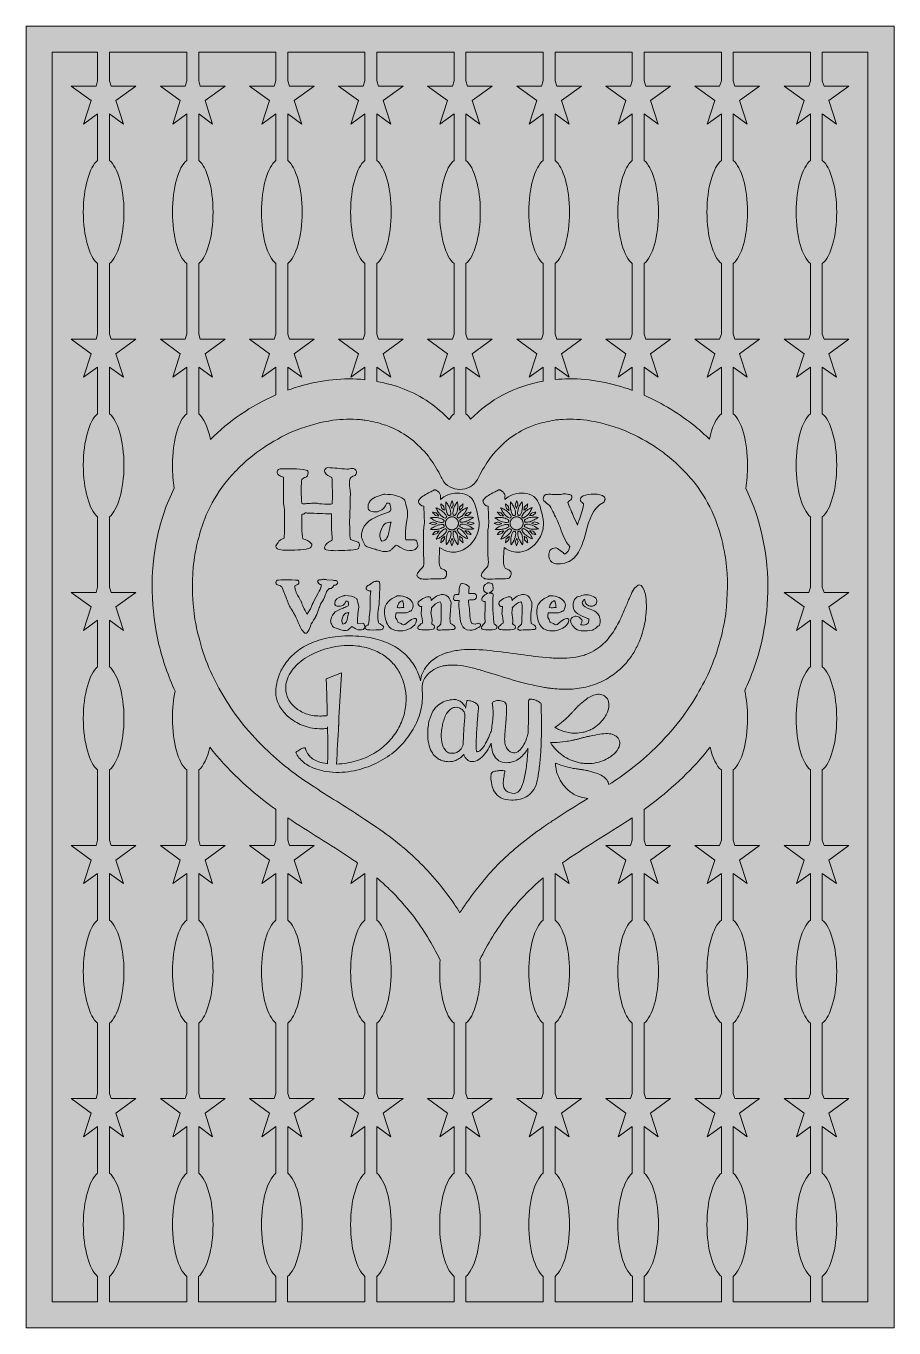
# Model space of a CAD drawing. Extents: x 18 to 982, y -1473 to -27.
import ezdxf

# ---------------------------------------------------------------- set-up
doc = ezdxf.new("R2010")
doc.units = 0
doc.header["$MEASUREMENT"] = 0
doc.layers.add('Layer 1', color=7, linetype='Continuous')

# ---------------------------------------------------------------- blocks, each defined once
blk = doc.blocks.new('block 2')
at = {"layer": 'Layer 1', "true_color": 0x27a9e1}
h = blk.add_hatch(color=142, dxfattribs=at)
h.dxf.hatch_style = 2
h.paths.add_polyline_path([(981.6, -1472.6), (17.9, -1472.6), (17.9, -27.1), (981.6, -27.1)])
at = {"layer": 'Layer 1', "lineweight": 0}
blk.add_lwpolyline([(981.6, -1472.6), (17.9, -1472.6), (17.9, -27.1), (981.6, -27.1), (981.6, -1472.6)], dxfattribs=at)
blk = doc.blocks.new('block 4')
at = {"layer": 'Layer 1', "true_color": 0xd2edfa}
h = blk.add_hatch(color=254, dxfattribs=at)
h.dxf.hatch_style = 2
h.paths.add_polyline_path([(17.9, -27.1), (17.9, -1472.6), (981.6, -1472.6), (981.6, -27.1)])
edge = h.paths.add_edge_path()
edge.add_spline(control_points=[(704.2, -405.7), (704.2, -405.7), (719.8, -417), (719.8, -417), (719.8, -417), (711.3, -390.9), (711.3, -390.9), (711.3, -390.9), (733.5, -374.8), (733.5, -374.8), (733.5, -374.8), (706, -374.8), (706, -374.8), (706, -374.8), (704.2, -369.1), (704.2, -369.1), (704.2, -369.1), (704.2, -290.9), (704.2, -290.9), (713.4, -283.5), (720.1, -260.7), (720.1, -233.7), (720.1, -206.7), (713.4, -183.9), (704.2, -176.4), (704.2, -176.4), (704.2, -124.6), (704.2, -124.6), (704.2, -124.6), (719.8, -135.9), (719.8, -135.9), (719.8, -135.9), (711.3, -109.9), (711.3, -109.9), (711.3, -109.9), (733.5, -93.7), (733.5, -93.7), (733.5, -93.7), (706, -93.7), (706, -93.7), (706, -93.7), (704.2, -88), (704.2, -88), (704.2, -88), (704.2, -56), (704.2, -56), (704.2, -56), (789.9, -56), (789.9, -56), (789.9, -56), (789.9, -88), (789.9, -88), (789.9, -88), (788, -93.7), (788, -93.7), (788, -93.7), (760.6, -93.7), (760.6, -93.7), (760.6, -93.7), (782.8, -109.9), (782.8, -109.9), (782.8, -109.9), (774.3, -135.9), (774.3, -135.9), (774.3, -135.9), (789.9, -124.6), (789.9, -124.6), (789.9, -124.6), (789.9, -176.4), (789.9, -176.4), (780.7, -183.9), (773.9, -206.7), (773.9, -233.7), (773.9, -260.7), (780.7, -283.5), (789.9, -290.9), (789.9, -290.9), (789.9, -369.1), (789.9, -369.1), (789.9, -369.1), (788, -374.8), (788, -374.8), (788, -374.8), (760.6, -374.8), (760.6, -374.8), (760.6, -374.8), (782.8, -390.9), (782.8, -390.9), (782.8, -390.9), (774.3, -417), (774.3, -417), (774.3, -417), (789.9, -405.7), (789.9, -405.7), (789.9, -405.7), (789.9, -457.5), (789.9, -457.5), (784.2, -462.1), (779.5, -472.4), (776.7, -485.9), (771.7, -481), (766.5, -476.3), (761.1, -471.9), (743.5, -457.7), (724.7, -446), (704.2, -437), (704.2, -437), (704.2, -405.7), (704.2, -405.7)], knot_values=[0, 0, 0, 0, 1, 1, 1, 2, 2, 2, 3, 3, 3, 4, 4, 4, 5, 5, 5, 6, 6, 6, 7, 7, 7, 8, 8, 8, 9, 9, 9, 10, 10, 10, 11, 11, 11, 12, 12, 12, 13, 13, 13, 14, 14, 14, 15, 15, 15, 16, 16, 16, 17, 17, 17, 18, 18, 18, 19, 19, 19, 20, 20, 20, 21, 21, 21, 22, 22, 22, 23, 23, 23, 24, 24, 24, 25, 25, 25, 26, 26, 26, 27, 27, 27, 28, 28, 28, 29, 29, 29, 30, 30, 30, 31, 31, 31, 32, 32, 32, 33, 33, 33, 34, 34, 34, 35, 35, 35, 36, 36, 36, 36], degree=3, periodic=1)
edge = h.paths.add_edge_path()
edge.add_spline(control_points=[(605.3, -405.7), (605.3, -405.7), (620.8, -417), (620.8, -417), (620.8, -417), (612.4, -390.9), (612.4, -390.9), (612.4, -390.9), (634.5, -374.8), (634.5, -374.8), (634.5, -374.8), (607.1, -374.8), (607.1, -374.8), (607.1, -374.8), (605.3, -369.1), (605.3, -369.1), (605.3, -369.1), (605.3, -290.9), (605.3, -290.9), (614.5, -283.5), (621.2, -260.7), (621.2, -233.7), (621.2, -206.7), (614.5, -183.9), (605.3, -176.4), (605.3, -176.4), (605.3, -124.6), (605.3, -124.6), (605.3, -124.6), (620.8, -135.9), (620.8, -135.9), (620.8, -135.9), (612.4, -109.9), (612.4, -109.9), (612.4, -109.9), (634.5, -93.7), (634.5, -93.7), (634.5, -93.7), (607.1, -93.7), (607.1, -93.7), (607.1, -93.7), (605.3, -88), (605.3, -88), (605.3, -88), (605.3, -56), (605.3, -56), (605.3, -56), (691, -56), (691, -56), (691, -56), (691, -88), (691, -88), (691, -88), (689.1, -93.7), (689.1, -93.7), (689.1, -93.7), (661.7, -93.7), (661.7, -93.7), (661.7, -93.7), (683.9, -109.9), (683.9, -109.9), (683.9, -109.9), (675.4, -135.9), (675.4, -135.9), (675.4, -135.9), (691, -124.6), (691, -124.6), (691, -124.6), (691, -176.4), (691, -176.4), (681.7, -183.9), (675, -206.7), (675, -233.7), (675, -260.7), (681.7, -283.5), (691, -290.9), (691, -290.9), (691, -369.1), (691, -369.1), (691, -369.1), (689.1, -374.8), (689.1, -374.8), (689.1, -374.8), (661.7, -374.8), (661.7, -374.8), (661.7, -374.8), (683.9, -390.9), (683.9, -390.9), (683.9, -390.9), (675.4, -417), (675.4, -417), (675.4, -417), (691, -405.7), (691, -405.7), (691, -405.7), (691, -431.6), (691, -431.6), (668.7, -423.3), (644.5, -418.7), (620.7, -418.8), (615.5, -418.9), (610.4, -419.2), (605.3, -419.7), (605.3, -419.7), (605.3, -405.7), (605.3, -405.7)], knot_values=[0, 0, 0, 0, 1, 1, 1, 2, 2, 2, 3, 3, 3, 4, 4, 4, 5, 5, 5, 6, 6, 6, 7, 7, 7, 8, 8, 8, 9, 9, 9, 10, 10, 10, 11, 11, 11, 12, 12, 12, 13, 13, 13, 14, 14, 14, 15, 15, 15, 16, 16, 16, 17, 17, 17, 18, 18, 18, 19, 19, 19, 20, 20, 20, 21, 21, 21, 22, 22, 22, 23, 23, 23, 24, 24, 24, 25, 25, 25, 26, 26, 26, 27, 27, 27, 28, 28, 28, 29, 29, 29, 30, 30, 30, 31, 31, 31, 32, 32, 32, 33, 33, 33, 34, 34, 34, 35, 35, 35, 35], degree=3, periodic=1)
edge = h.paths.add_edge_path()
edge.add_spline(control_points=[(506.3, -405.7), (506.3, -405.7), (521.9, -417), (521.9, -417), (521.9, -417), (513.4, -390.9), (513.4, -390.9), (513.4, -390.9), (535.6, -374.8), (535.6, -374.8), (535.6, -374.8), (508.2, -374.8), (508.2, -374.8), (508.2, -374.8), (506.3, -369.1), (506.3, -369.1), (506.3, -369.1), (506.3, -290.9), (506.3, -290.9), (515.6, -283.5), (522.3, -260.7), (522.3, -233.7), (522.3, -206.7), (515.6, -183.9), (506.3, -176.4), (506.3, -176.4), (506.3, -124.6), (506.3, -124.6), (506.3, -124.6), (521.9, -135.9), (521.9, -135.9), (521.9, -135.9), (513.4, -109.9), (513.4, -109.9), (513.4, -109.9), (535.6, -93.7), (535.6, -93.7), (535.6, -93.7), (508.2, -93.7), (508.2, -93.7), (508.2, -93.7), (506.3, -88), (506.3, -88), (506.3, -88), (506.3, -56), (506.3, -56), (506.3, -56), (592, -56), (592, -56), (592, -56), (592, -88), (592, -88), (592, -88), (590.2, -93.7), (590.2, -93.7), (590.2, -93.7), (562.7, -93.7), (562.7, -93.7), (562.7, -93.7), (584.9, -109.9), (584.9, -109.9), (584.9, -109.9), (576.5, -135.9), (576.5, -135.9), (576.5, -135.9), (592, -124.6), (592, -124.6), (592, -124.6), (592, -176.4), (592, -176.4), (582.8, -183.9), (576.1, -206.7), (576.1, -233.7), (576.1, -260.7), (582.8, -283.5), (592, -290.9), (592, -290.9), (592, -369.1), (592, -369.1), (592, -369.1), (590.2, -374.8), (590.2, -374.8), (590.2, -374.8), (562.7, -374.8), (562.7, -374.8), (562.7, -374.8), (584.9, -390.9), (584.9, -390.9), (584.9, -390.9), (576.5, -417), (576.5, -417), (576.5, -417), (592, -405.7), (592, -405.7), (592, -405.7), (592, -421.5), (592, -421.5), (576.6, -424.3), (561.7, -429.3), (547.7, -436.6), (534.2, -443.6), (522.1, -452.9), (511.5, -463.7), (509.9, -461.1), (508.2, -459), (506.3, -457.5), (506.3, -457.5), (506.3, -405.7), (506.3, -405.7)], knot_values=[0, 0, 0, 0, 1, 1, 1, 2, 2, 2, 3, 3, 3, 4, 4, 4, 5, 5, 5, 6, 6, 6, 7, 7, 7, 8, 8, 8, 9, 9, 9, 10, 10, 10, 11, 11, 11, 12, 12, 12, 13, 13, 13, 14, 14, 14, 15, 15, 15, 16, 16, 16, 17, 17, 17, 18, 18, 18, 19, 19, 19, 20, 20, 20, 21, 21, 21, 22, 22, 22, 23, 23, 23, 24, 24, 24, 25, 25, 25, 26, 26, 26, 27, 27, 27, 28, 28, 28, 29, 29, 29, 30, 30, 30, 31, 31, 31, 32, 32, 32, 33, 33, 33, 34, 34, 34, 35, 35, 35, 36, 36, 36, 36], degree=3, periodic=1)
edge = h.paths.add_edge_path()
edge.add_spline(control_points=[(407.4, -405.7), (407.4, -405.7), (423, -417), (423, -417), (423, -417), (414.5, -390.9), (414.5, -390.9), (414.5, -390.9), (436.7, -374.8), (436.7, -374.8), (436.7, -374.8), (409.3, -374.8), (409.3, -374.8), (409.3, -374.8), (407.4, -369.1), (407.4, -369.1), (407.4, -369.1), (407.4, -290.9), (407.4, -290.9), (416.6, -283.5), (423.4, -260.7), (423.4, -233.7), (423.4, -206.7), (416.6, -183.9), (407.4, -176.4), (407.4, -176.4), (407.4, -124.6), (407.4, -124.6), (407.4, -124.6), (423, -135.9), (423, -135.9), (423, -135.9), (414.5, -109.9), (414.5, -109.9), (414.5, -109.9), (436.7, -93.7), (436.7, -93.7), (436.7, -93.7), (409.3, -93.7), (409.3, -93.7), (409.3, -93.7), (407.4, -88), (407.4, -88), (407.4, -88), (407.4, -56), (407.4, -56), (407.4, -56), (493.1, -56), (493.1, -56), (493.1, -56), (493.1, -88), (493.1, -88), (493.1, -88), (491.3, -93.7), (491.3, -93.7), (491.3, -93.7), (463.8, -93.7), (463.8, -93.7), (463.8, -93.7), (486, -109.9), (486, -109.9), (486, -109.9), (477.5, -135.9), (477.5, -135.9), (477.5, -135.9), (493.1, -124.6), (493.1, -124.6), (493.1, -124.6), (493.1, -176.4), (493.1, -176.4), (483.9, -183.9), (477.2, -206.7), (477.2, -233.7), (477.2, -260.7), (483.9, -283.5), (493.1, -290.9), (493.1, -290.9), (493.1, -369.1), (493.1, -369.1), (493.1, -369.1), (491.3, -374.8), (491.3, -374.8), (491.3, -374.8), (463.8, -374.8), (463.8, -374.8), (463.8, -374.8), (486, -390.9), (486, -390.9), (486, -390.9), (477.5, -417), (477.5, -417), (477.5, -417), (493.1, -405.7), (493.1, -405.7), (493.1, -405.7), (493.1, -457.5), (493.1, -457.5), (491.2, -459), (489.5, -461.2), (487.8, -463.9), (480.9, -456.9), (473.4, -450.5), (465.3, -444.9), (447.9, -432.7), (428, -425.5), (407.4, -421.7), (407.4, -421.7), (407.4, -405.7), (407.4, -405.7)], knot_values=[0, 0, 0, 0, 1, 1, 1, 2, 2, 2, 3, 3, 3, 4, 4, 4, 5, 5, 5, 6, 6, 6, 7, 7, 7, 8, 8, 8, 9, 9, 9, 10, 10, 10, 11, 11, 11, 12, 12, 12, 13, 13, 13, 14, 14, 14, 15, 15, 15, 16, 16, 16, 17, 17, 17, 18, 18, 18, 19, 19, 19, 20, 20, 20, 21, 21, 21, 22, 22, 22, 23, 23, 23, 24, 24, 24, 25, 25, 25, 26, 26, 26, 27, 27, 27, 28, 28, 28, 29, 29, 29, 30, 30, 30, 31, 31, 31, 32, 32, 32, 33, 33, 33, 34, 34, 34, 35, 35, 35, 36, 36, 36, 36], degree=3, periodic=1)
edge = h.paths.add_edge_path()
edge.add_spline(control_points=[(308.5, -405.7), (308.5, -405.7), (324.1, -417), (324.1, -417), (324.1, -417), (315.6, -390.9), (315.6, -390.9), (315.6, -390.9), (337.8, -374.8), (337.8, -374.8), (337.8, -374.8), (310.4, -374.8), (310.4, -374.8), (310.4, -374.8), (308.5, -369.1), (308.5, -369.1), (308.5, -369.1), (308.5, -290.9), (308.5, -290.9), (317.7, -283.5), (324.4, -260.7), (324.4, -233.7), (324.4, -206.7), (317.7, -183.9), (308.5, -176.4), (308.5, -176.4), (308.5, -124.6), (308.5, -124.6), (308.5, -124.6), (324.1, -135.9), (324.1, -135.9), (324.1, -135.9), (315.6, -109.9), (315.6, -109.9), (315.6, -109.9), (337.8, -93.7), (337.8, -93.7), (337.8, -93.7), (310.4, -93.7), (310.4, -93.7), (310.4, -93.7), (308.5, -88), (308.5, -88), (308.5, -88), (308.5, -56), (308.5, -56), (308.5, -56), (394.2, -56), (394.2, -56), (394.2, -56), (394.2, -88), (394.2, -88), (394.2, -88), (392.3, -93.7), (392.3, -93.7), (392.3, -93.7), (364.9, -93.7), (364.9, -93.7), (364.9, -93.7), (387.1, -109.9), (387.1, -109.9), (387.1, -109.9), (378.6, -135.9), (378.6, -135.9), (378.6, -135.9), (394.2, -124.6), (394.2, -124.6), (394.2, -124.6), (394.2, -176.4), (394.2, -176.4), (385, -183.9), (378.3, -206.7), (378.3, -233.7), (378.3, -260.7), (385, -283.5), (394.2, -290.9), (394.2, -290.9), (394.2, -369.1), (394.2, -369.1), (394.2, -369.1), (392.3, -374.8), (392.3, -374.8), (392.3, -374.8), (364.9, -374.8), (364.9, -374.8), (364.9, -374.8), (387.1, -390.9), (387.1, -390.9), (387.1, -390.9), (378.6, -417), (378.6, -417), (378.6, -417), (394.2, -405.7), (394.2, -405.7), (394.2, -405.7), (394.2, -419.8), (394.2, -419.8), (370.6, -417.1), (346, -420.2), (323.2, -426.7), (318.2, -428.1), (313.3, -429.7), (308.5, -431.5), (308.5, -431.5), (308.5, -405.7), (308.5, -405.7)], knot_values=[0, 0, 0, 0, 1, 1, 1, 2, 2, 2, 3, 3, 3, 4, 4, 4, 5, 5, 5, 6, 6, 6, 7, 7, 7, 8, 8, 8, 9, 9, 9, 10, 10, 10, 11, 11, 11, 12, 12, 12, 13, 13, 13, 14, 14, 14, 15, 15, 15, 16, 16, 16, 17, 17, 17, 18, 18, 18, 19, 19, 19, 20, 20, 20, 21, 21, 21, 22, 22, 22, 23, 23, 23, 24, 24, 24, 25, 25, 25, 26, 26, 26, 27, 27, 27, 28, 28, 28, 29, 29, 29, 30, 30, 30, 31, 31, 31, 32, 32, 32, 33, 33, 33, 34, 34, 34, 35, 35, 35, 35], degree=3, periodic=1)
edge = h.paths.add_edge_path()
edge.add_spline(control_points=[(209.6, -405.7), (209.6, -405.7), (225.1, -417), (225.1, -417), (225.1, -417), (216.7, -390.9), (216.7, -390.9), (216.7, -390.9), (238.9, -374.8), (238.9, -374.8), (238.9, -374.8), (211.4, -374.8), (211.4, -374.8), (211.4, -374.8), (209.6, -369.1), (209.6, -369.1), (209.6, -369.1), (209.6, -290.9), (209.6, -290.9), (218.8, -283.5), (225.5, -260.7), (225.5, -233.7), (225.5, -206.7), (218.8, -183.9), (209.6, -176.4), (209.6, -176.4), (209.6, -124.6), (209.6, -124.6), (209.6, -124.6), (225.1, -135.9), (225.1, -135.9), (225.1, -135.9), (216.7, -109.9), (216.7, -109.9), (216.7, -109.9), (238.9, -93.7), (238.9, -93.7), (238.9, -93.7), (211.4, -93.7), (211.4, -93.7), (211.4, -93.7), (209.6, -88), (209.6, -88), (209.6, -88), (209.6, -56), (209.6, -56), (209.6, -56), (295.3, -56), (295.3, -56), (295.3, -56), (295.3, -88), (295.3, -88), (295.3, -88), (293.4, -93.7), (293.4, -93.7), (293.4, -93.7), (266, -93.7), (266, -93.7), (266, -93.7), (288.2, -109.9), (288.2, -109.9), (288.2, -109.9), (279.7, -135.9), (279.7, -135.9), (279.7, -135.9), (295.3, -124.6), (295.3, -124.6), (295.3, -124.6), (295.3, -176.4), (295.3, -176.4), (286, -183.9), (279.3, -206.7), (279.3, -233.7), (279.3, -260.7), (286, -283.5), (295.3, -290.9), (295.3, -290.9), (295.3, -369.1), (295.3, -369.1), (295.3, -369.1), (293.4, -374.8), (293.4, -374.8), (293.4, -374.8), (266, -374.8), (266, -374.8), (266, -374.8), (288.2, -390.9), (288.2, -390.9), (288.2, -390.9), (279.7, -417), (279.7, -417), (279.7, -417), (295.3, -405.7), (295.3, -405.7), (295.3, -405.7), (295.3, -436.7), (295.3, -436.7), (281.5, -442.7), (268.3, -450), (256, -458.4), (244, -466.7), (232.9, -475.9), (222.7, -486.1), (219.9, -472.5), (215.2, -462.1), (209.6, -457.5), (209.6, -457.5), (209.6, -405.7), (209.6, -405.7)], knot_values=[0, 0, 0, 0, 1, 1, 1, 2, 2, 2, 3, 3, 3, 4, 4, 4, 5, 5, 5, 6, 6, 6, 7, 7, 7, 8, 8, 8, 9, 9, 9, 10, 10, 10, 11, 11, 11, 12, 12, 12, 13, 13, 13, 14, 14, 14, 15, 15, 15, 16, 16, 16, 17, 17, 17, 18, 18, 18, 19, 19, 19, 20, 20, 20, 21, 21, 21, 22, 22, 22, 23, 23, 23, 24, 24, 24, 25, 25, 25, 26, 26, 26, 27, 27, 27, 28, 28, 28, 29, 29, 29, 30, 30, 30, 31, 31, 31, 32, 32, 32, 33, 33, 33, 34, 34, 34, 35, 35, 35, 36, 36, 36, 36], degree=3, periodic=1)
edge = h.paths.add_edge_path()
edge.add_spline(control_points=[(97.4, -88), (97.4, -88), (95.6, -93.7), (95.6, -93.7), (95.6, -93.7), (68.1, -93.7), (68.1, -93.7), (68.1, -93.7), (90.3, -109.9), (90.3, -109.9), (90.3, -109.9), (81.8, -135.9), (81.8, -135.9), (81.8, -135.9), (97.4, -124.6), (97.4, -124.6), (97.4, -124.6), (97.4, -176.4), (97.4, -176.4), (88.2, -183.9), (81.5, -206.7), (81.5, -233.7), (81.5, -260.7), (88.2, -283.5), (97.4, -290.9), (97.4, -290.9), (97.4, -369.1), (97.4, -369.1), (97.4, -369.1), (95.6, -374.8), (95.6, -374.8), (95.6, -374.8), (68.1, -374.8), (68.1, -374.8), (68.1, -374.8), (90.3, -390.9), (90.3, -390.9), (90.3, -390.9), (81.8, -417), (81.8, -417), (81.8, -417), (97.4, -405.7), (97.4, -405.7), (97.4, -405.7), (97.4, -457.5), (97.4, -457.5), (88.2, -465), (81.5, -487.8), (81.5, -514.8), (81.5, -541.7), (88.2, -564.5), (97.4, -572), (97.4, -572), (97.4, -650.2), (97.4, -650.2), (97.4, -650.2), (95.6, -655.9), (95.6, -655.9), (95.6, -655.9), (68.1, -655.9), (68.1, -655.9), (68.1, -655.9), (90.3, -672), (90.3, -672), (90.3, -672), (81.8, -698.1), (81.8, -698.1), (81.8, -698.1), (97.4, -686.8), (97.4, -686.8), (97.4, -686.8), (97.4, -738.6), (97.4, -738.6), (88.2, -746.1), (81.5, -768.9), (81.5, -795.8), (81.5, -822.8), (88.2, -845.6), (97.4, -853.1), (97.4, -853.1), (97.4, -931.2), (97.4, -931.2), (97.4, -931.2), (95.6, -937), (95.6, -937), (95.6, -937), (68.1, -937), (68.1, -937), (68.1, -937), (90.3, -953.1), (90.3, -953.1), (90.3, -953.1), (81.8, -979.2), (81.8, -979.2), (81.8, -979.2), (97.4, -967.9), (97.4, -967.9), (97.4, -967.9), (97.4, -1019.7), (97.4, -1019.7), (88.2, -1027.2), (81.5, -1050), (81.5, -1076.9), (81.5, -1103.9), (88.2, -1126.7), (97.4, -1134.2), (97.4, -1134.2), (97.4, -1212.3), (97.4, -1212.3), (97.4, -1212.3), (95.6, -1218), (95.6, -1218), (95.6, -1218), (68.1, -1218), (68.1, -1218), (68.1, -1218), (90.3, -1234.2), (90.3, -1234.2), (90.3, -1234.2), (81.8, -1260.3), (81.8, -1260.3), (81.8, -1260.3), (97.4, -1248.9), (97.4, -1248.9), (97.4, -1248.9), (97.4, -1300.8), (97.4, -1300.8), (88.2, -1308.3), (81.5, -1331), (81.5, -1358), (81.5, -1385), (88.2, -1407.8), (97.4, -1415.3), (97.4, -1415.3), (97.4, -1443.7), (97.4, -1443.7), (97.4, -1443.7), (46.8, -1443.7), (46.8, -1443.7), (46.8, -1443.7), (46.8, -56), (46.8, -56), (46.8, -56), (97.4, -56), (97.4, -56), (97.4, -56), (97.4, -88), (97.4, -88)], knot_values=[0, 0, 0, 0, 1, 1, 1, 2, 2, 2, 3, 3, 3, 4, 4, 4, 5, 5, 5, 6, 6, 6, 7, 7, 7, 8, 8, 8, 9, 9, 9, 10, 10, 10, 11, 11, 11, 12, 12, 12, 13, 13, 13, 14, 14, 14, 15, 15, 15, 16, 16, 16, 17, 17, 17, 18, 18, 18, 19, 19, 19, 20, 20, 20, 21, 21, 21, 22, 22, 22, 23, 23, 23, 24, 24, 24, 25, 25, 25, 26, 26, 26, 27, 27, 27, 28, 28, 28, 29, 29, 29, 30, 30, 30, 31, 31, 31, 32, 32, 32, 33, 33, 33, 34, 34, 34, 35, 35, 35, 36, 36, 36, 37, 37, 37, 38, 38, 38, 39, 39, 39, 40, 40, 40, 41, 41, 41, 42, 42, 42, 43, 43, 43, 44, 44, 44, 45, 45, 45, 46, 46, 46, 47, 47, 47, 48, 48, 48, 49, 49, 49, 49], degree=3, periodic=1)
edge = h.paths.add_edge_path()
edge.add_spline(control_points=[(196.3, -88), (196.3, -88), (194.5, -93.7), (194.5, -93.7), (194.5, -93.7), (167.1, -93.7), (167.1, -93.7), (167.1, -93.7), (189.2, -109.9), (189.2, -109.9), (189.2, -109.9), (180.8, -135.9), (180.8, -135.9), (180.8, -135.9), (196.3, -124.6), (196.3, -124.6), (196.3, -124.6), (196.3, -176.4), (196.3, -176.4), (187.1, -183.9), (180.4, -206.7), (180.4, -233.7), (180.4, -260.7), (187.1, -283.5), (196.3, -290.9), (196.3, -290.9), (196.3, -369.1), (196.3, -369.1), (196.3, -369.1), (194.5, -374.8), (194.5, -374.8), (194.5, -374.8), (167.1, -374.8), (167.1, -374.8), (167.1, -374.8), (189.2, -390.9), (189.2, -390.9), (189.2, -390.9), (180.8, -417), (180.8, -417), (180.8, -417), (196.3, -405.7), (196.3, -405.7), (196.3, -405.7), (196.3, -457.5), (196.3, -457.5), (187.1, -465), (180.4, -487.8), (180.4, -514.8), (180.4, -523.9), (181.2, -532.5), (182.5, -540.2), (173.7, -557.5), (167.4, -576.2), (163.4, -595.1), (155.2, -634.4), (156.2, -675), (165.5, -714), (169.8, -731.7), (175.8, -749), (183.5, -765.7), (181.5, -774.5), (180.4, -784.8), (180.4, -795.8), (180.4, -822.8), (187.1, -845.6), (196.3, -853.1), (196.3, -853.1), (196.3, -931.2), (196.3, -931.2), (196.3, -931.2), (194.5, -937), (194.5, -937), (194.5, -937), (167.1, -937), (167.1, -937), (167.1, -937), (189.2, -953.1), (189.2, -953.1), (189.2, -953.1), (180.8, -979.2), (180.8, -979.2), (180.8, -979.2), (196.3, -967.9), (196.3, -967.9), (196.3, -967.9), (196.3, -1019.7), (196.3, -1019.7), (187.1, -1027.2), (180.4, -1050), (180.4, -1076.9), (180.4, -1103.9), (187.1, -1126.7), (196.3, -1134.2), (196.3, -1134.2), (196.3, -1212.3), (196.3, -1212.3), (196.3, -1212.3), (194.5, -1218), (194.5, -1218), (194.5, -1218), (167.1, -1218), (167.1, -1218), (167.1, -1218), (189.2, -1234.2), (189.2, -1234.2), (189.2, -1234.2), (180.8, -1260.3), (180.8, -1260.3), (180.8, -1260.3), (196.3, -1248.9), (196.3, -1248.9), (196.3, -1248.9), (196.3, -1300.8), (196.3, -1300.8), (187.1, -1308.3), (180.4, -1331), (180.4, -1358), (180.4, -1385), (187.1, -1407.8), (196.3, -1415.3), (196.3, -1415.3), (196.3, -1443.7), (196.3, -1443.7), (196.3, -1443.7), (110.5, -1443.7), (110.5, -1443.7), (110.5, -1443.7), (110.5, -1415.4), (110.5, -1415.4), (119.8, -1408), (126.6, -1385.1), (126.6, -1358), (126.6, -1331), (119.9, -1308.3), (110.6, -1300.8), (110.6, -1300.8), (110.6, -1248.9), (110.6, -1248.9), (110.6, -1248.9), (126.2, -1260.3), (126.2, -1260.3), (126.2, -1260.3), (117.7, -1234.2), (117.7, -1234.2), (117.7, -1234.2), (139.9, -1218), (139.9, -1218), (139.9, -1218), (112.5, -1218), (112.5, -1218), (112.5, -1218), (110.6, -1212.3), (110.6, -1212.3), (110.6, -1212.3), (110.6, -1134.2), (110.6, -1134.2), (119.9, -1126.7), (126.6, -1103.9), (126.6, -1076.9), (126.6, -1050), (119.9, -1027.2), (110.6, -1019.7), (110.6, -1019.7), (110.6, -967.9), (110.6, -967.9), (110.6, -967.9), (126.2, -979.2), (126.2, -979.2), (126.2, -979.2), (117.7, -953.1), (117.7, -953.1), (117.7, -953.1), (139.9, -937), (139.9, -937), (139.9, -937), (112.5, -937), (112.5, -937), (112.5, -937), (110.6, -931.2), (110.6, -931.2), (110.6, -931.2), (110.6, -853.1), (110.6, -853.1), (119.9, -845.6), (126.6, -822.8), (126.6, -795.8), (126.6, -768.9), (119.9, -746.1), (110.6, -738.6), (110.6, -738.6), (110.6, -686.8), (110.6, -686.8), (110.6, -686.8), (126.2, -698.1), (126.2, -698.1), (126.2, -698.1), (117.7, -672), (117.7, -672), (117.7, -672), (139.9, -655.9), (139.9, -655.9), (139.9, -655.9), (112.5, -655.9), (112.5, -655.9), (112.5, -655.9), (110.6, -650.2), (110.6, -650.2), (110.6, -650.2), (110.6, -572), (110.6, -572), (119.9, -564.5), (126.6, -541.7), (126.6, -514.8), (126.6, -487.8), (119.9, -465), (110.6, -457.5), (110.6, -457.5), (110.6, -405.7), (110.6, -405.7), (110.6, -405.7), (126.2, -417), (126.2, -417), (126.2, -417), (117.7, -390.9), (117.7, -390.9), (117.7, -390.9), (139.9, -374.8), (139.9, -374.8), (139.9, -374.8), (112.5, -374.8), (112.5, -374.8), (112.5, -374.8), (110.6, -369.1), (110.6, -369.1), (110.6, -369.1), (110.6, -290.9), (110.6, -290.9), (119.9, -283.5), (126.6, -260.7), (126.6, -233.7), (126.6, -206.7), (119.9, -183.9), (110.6, -176.4), (110.6, -176.4), (110.6, -124.6), (110.6, -124.6), (110.6, -124.6), (126.2, -135.9), (126.2, -135.9), (126.2, -135.9), (117.7, -109.9), (117.7, -109.9), (117.7, -109.9), (139.9, -93.7), (139.9, -93.7), (139.9, -93.7), (112.5, -93.7), (112.5, -93.7), (112.5, -93.7), (110.6, -88), (110.6, -88), (110.6, -88), (110.6, -56), (110.6, -56), (110.6, -56), (196.3, -56), (196.3, -56), (196.3, -56), (196.3, -88), (196.3, -88)], knot_values=[0, 0, 0, 0, 1, 1, 1, 2, 2, 2, 3, 3, 3, 4, 4, 4, 5, 5, 5, 6, 6, 6, 7, 7, 7, 8, 8, 8, 9, 9, 9, 10, 10, 10, 11, 11, 11, 12, 12, 12, 13, 13, 13, 14, 14, 14, 15, 15, 15, 16, 16, 16, 17, 17, 17, 18, 18, 18, 19, 19, 19, 20, 20, 20, 21, 21, 21, 22, 22, 22, 23, 23, 23, 24, 24, 24, 25, 25, 25, 26, 26, 26, 27, 27, 27, 28, 28, 28, 29, 29, 29, 30, 30, 30, 31, 31, 31, 32, 32, 32, 33, 33, 33, 34, 34, 34, 35, 35, 35, 36, 36, 36, 37, 37, 37, 38, 38, 38, 39, 39, 39, 40, 40, 40, 41, 41, 41, 42, 42, 42, 43, 43, 43, 44, 44, 44, 45, 45, 45, 46, 46, 46, 47, 47, 47, 48, 48, 48, 49, 49, 49, 50, 50, 50, 51, 51, 51, 52, 52, 52, 53, 53, 53, 54, 54, 54, 55, 55, 55, 56, 56, 56, 57, 57, 57, 58, 58, 58, 59, 59, 59, 60, 60, 60, 61, 61, 61, 62, 62, 62, 63, 63, 63, 64, 64, 64, 65, 65, 65, 66, 66, 66, 67, 67, 67, 68, 68, 68, 69, 69, 69, 70, 70, 70, 71, 71, 71, 72, 72, 72, 73, 73, 73, 74, 74, 74, 75, 75, 75, 76, 76, 76, 77, 77, 77, 78, 78, 78, 79, 79, 79, 80, 80, 80, 81, 81, 81, 82, 82, 82, 83, 83, 83, 84, 84, 84, 85, 85, 85, 86, 86, 86, 87, 87, 87, 88, 88, 88, 89, 89, 89, 90, 90, 90, 90], degree=3, periodic=1)
edge = h.paths.add_edge_path()
edge.add_spline(control_points=[(295.3, -931.2), (295.3, -931.2), (293.4, -937), (293.4, -937), (293.4, -937), (266, -937), (266, -937), (266, -937), (288.2, -953.1), (288.2, -953.1), (288.2, -953.1), (279.7, -979.2), (279.7, -979.2), (279.7, -979.2), (295.3, -967.9), (295.3, -967.9), (295.3, -967.9), (295.3, -1019.7), (295.3, -1019.7), (286, -1027.2), (279.3, -1050), (279.3, -1076.9), (279.3, -1103.9), (286, -1126.7), (295.3, -1134.2), (295.3, -1134.2), (295.3, -1212.3), (295.3, -1212.3), (295.3, -1212.3), (293.4, -1218), (293.4, -1218), (293.4, -1218), (266, -1218), (266, -1218), (266, -1218), (288.2, -1234.2), (288.2, -1234.2), (288.2, -1234.2), (279.7, -1260.3), (279.7, -1260.3), (279.7, -1260.3), (295.3, -1248.9), (295.3, -1248.9), (295.3, -1248.9), (295.3, -1300.8), (295.3, -1300.8), (286, -1308.3), (279.3, -1331), (279.3, -1358), (279.3, -1385), (286, -1407.8), (295.3, -1415.3), (295.3, -1415.3), (295.3, -1443.7), (295.3, -1443.7), (295.3, -1443.7), (209.4, -1443.7), (209.4, -1443.7), (209.4, -1443.7), (209.4, -1415.4), (209.4, -1415.4), (218.7, -1408), (225.5, -1385.1), (225.5, -1358), (225.5, -1331), (218.8, -1308.3), (209.6, -1300.8), (209.6, -1300.8), (209.6, -1248.9), (209.6, -1248.9), (209.6, -1248.9), (225.1, -1260.3), (225.1, -1260.3), (225.1, -1260.3), (216.7, -1234.2), (216.7, -1234.2), (216.7, -1234.2), (238.9, -1218), (238.9, -1218), (238.9, -1218), (211.4, -1218), (211.4, -1218), (211.4, -1218), (209.6, -1212.3), (209.6, -1212.3), (209.6, -1212.3), (209.6, -1134.2), (209.6, -1134.2), (218.8, -1126.7), (225.5, -1103.9), (225.5, -1076.9), (225.5, -1050), (218.8, -1027.2), (209.6, -1019.7), (209.6, -1019.7), (209.6, -967.9), (209.6, -967.9), (209.6, -967.9), (225.1, -979.2), (225.1, -979.2), (225.1, -979.2), (216.7, -953.1), (216.7, -953.1), (216.7, -953.1), (238.9, -937), (238.9, -937), (238.9, -937), (211.4, -937), (211.4, -937), (211.4, -937), (209.6, -931.2), (209.6, -931.2), (209.6, -931.2), (209.6, -853.1), (209.6, -853.1), (214.8, -848.9), (219.2, -839.8), (222, -827.8), (241.6, -852.6), (264.4, -874.1), (289.9, -893.1), (291.7, -894.4), (293.5, -895.7), (295.3, -897), (295.3, -897), (295.3, -931.2), (295.3, -931.2)], knot_values=[0, 0, 0, 0, 1, 1, 1, 2, 2, 2, 3, 3, 3, 4, 4, 4, 5, 5, 5, 6, 6, 6, 7, 7, 7, 8, 8, 8, 9, 9, 9, 10, 10, 10, 11, 11, 11, 12, 12, 12, 13, 13, 13, 14, 14, 14, 15, 15, 15, 16, 16, 16, 17, 17, 17, 18, 18, 18, 19, 19, 19, 20, 20, 20, 21, 21, 21, 22, 22, 22, 23, 23, 23, 24, 24, 24, 25, 25, 25, 26, 26, 26, 27, 27, 27, 28, 28, 28, 29, 29, 29, 30, 30, 30, 31, 31, 31, 32, 32, 32, 33, 33, 33, 34, 34, 34, 35, 35, 35, 36, 36, 36, 37, 37, 37, 38, 38, 38, 39, 39, 39, 40, 40, 40, 41, 41, 41, 42, 42, 42, 42], degree=3, periodic=1)
edge = h.paths.add_edge_path()
edge.add_spline(control_points=[(394.2, -1019.7), (385, -1027.2), (378.3, -1050), (378.3, -1076.9), (378.3, -1103.9), (385, -1126.7), (394.2, -1134.2), (394.2, -1134.2), (394.2, -1212.3), (394.2, -1212.3), (394.2, -1212.3), (392.3, -1218), (392.3, -1218), (392.3, -1218), (364.9, -1218), (364.9, -1218), (364.9, -1218), (387.1, -1234.2), (387.1, -1234.2), (387.1, -1234.2), (378.6, -1260.3), (378.6, -1260.3), (378.6, -1260.3), (394.2, -1248.9), (394.2, -1248.9), (394.2, -1248.9), (394.2, -1300.8), (394.2, -1300.8), (385, -1308.3), (378.3, -1331), (378.3, -1358), (378.3, -1385), (385, -1407.8), (394.2, -1415.3), (394.2, -1415.3), (394.2, -1443.7), (394.2, -1443.7), (394.2, -1443.7), (308.3, -1443.7), (308.3, -1443.7), (308.3, -1443.7), (308.3, -1415.4), (308.3, -1415.4), (317.6, -1408), (324.4, -1385.1), (324.4, -1358), (324.4, -1331), (317.7, -1308.3), (308.5, -1300.8), (308.5, -1300.8), (308.5, -1248.9), (308.5, -1248.9), (308.5, -1248.9), (324.1, -1260.3), (324.1, -1260.3), (324.1, -1260.3), (315.6, -1234.2), (315.6, -1234.2), (315.6, -1234.2), (337.8, -1218), (337.8, -1218), (337.8, -1218), (310.4, -1218), (310.4, -1218), (310.4, -1218), (308.5, -1212.3), (308.5, -1212.3), (308.5, -1212.3), (308.5, -1134.2), (308.5, -1134.2), (317.7, -1126.7), (324.4, -1103.9), (324.4, -1076.9), (324.4, -1050), (317.7, -1027.2), (308.5, -1019.7), (308.5, -1019.7), (308.5, -967.9), (308.5, -967.9), (308.5, -967.9), (324.1, -979.2), (324.1, -979.2), (324.1, -979.2), (315.6, -953.1), (315.6, -953.1), (315.6, -953.1), (337.8, -937), (337.8, -937), (337.8, -937), (310.4, -937), (310.4, -937), (310.4, -937), (308.5, -931.2), (308.5, -931.2), (308.5, -931.2), (308.5, -906.2), (308.5, -906.2), (331.7, -921.8), (356, -935.8), (379.1, -951.6), (381.4, -953.2), (383.7, -954.8), (386, -956.4), (386, -956.4), (378.6, -979.2), (378.6, -979.2), (378.6, -979.2), (394.2, -967.9), (394.2, -967.9), (394.2, -967.9), (394.2, -1019.7), (394.2, -1019.7)], knot_values=[0, 0, 0, 0, 1, 1, 1, 2, 2, 2, 3, 3, 3, 4, 4, 4, 5, 5, 5, 6, 6, 6, 7, 7, 7, 8, 8, 8, 9, 9, 9, 10, 10, 10, 11, 11, 11, 12, 12, 12, 13, 13, 13, 14, 14, 14, 15, 15, 15, 16, 16, 16, 17, 17, 17, 18, 18, 18, 19, 19, 19, 20, 20, 20, 21, 21, 21, 22, 22, 22, 23, 23, 23, 24, 24, 24, 25, 25, 25, 26, 26, 26, 27, 27, 27, 28, 28, 28, 29, 29, 29, 30, 30, 30, 31, 31, 31, 32, 32, 32, 33, 33, 33, 34, 34, 34, 35, 35, 35, 36, 36, 36, 37, 37, 37, 37], degree=3, periodic=1)
edge = h.paths.add_edge_path()
edge.add_spline(control_points=[(493.1, -1212.3), (493.1, -1212.3), (491.3, -1218), (491.3, -1218), (491.3, -1218), (463.8, -1218), (463.8, -1218), (463.8, -1218), (486, -1234.2), (486, -1234.2), (486, -1234.2), (477.5, -1260.3), (477.5, -1260.3), (477.5, -1260.3), (493.1, -1248.9), (493.1, -1248.9), (493.1, -1248.9), (493.1, -1300.8), (493.1, -1300.8), (483.9, -1308.3), (477.2, -1331), (477.2, -1358), (477.2, -1385), (483.9, -1407.8), (493.1, -1415.3), (493.1, -1415.3), (493.1, -1443.7), (493.1, -1443.7), (493.1, -1443.7), (407.3, -1443.7), (407.3, -1443.7), (407.3, -1443.7), (407.3, -1415.4), (407.3, -1415.4), (416.6, -1408), (423.4, -1385.1), (423.4, -1358), (423.4, -1331), (416.6, -1308.3), (407.4, -1300.8), (407.4, -1300.8), (407.4, -1248.9), (407.4, -1248.9), (407.4, -1248.9), (423, -1260.3), (423, -1260.3), (423, -1260.3), (414.5, -1234.2), (414.5, -1234.2), (414.5, -1234.2), (436.7, -1218), (436.7, -1218), (436.7, -1218), (409.3, -1218), (409.3, -1218), (409.3, -1218), (407.4, -1212.3), (407.4, -1212.3), (407.4, -1212.3), (407.4, -1134.2), (407.4, -1134.2), (416.6, -1126.7), (423.4, -1103.9), (423.4, -1076.9), (423.4, -1050), (416.6, -1027.2), (407.4, -1019.7), (407.4, -1019.7), (407.4, -972.9), (407.4, -972.9), (412.3, -977), (417, -981.3), (421.6, -985.8), (430.7, -994.7), (439.1, -1004.2), (447, -1014.1), (458.8, -1029.8), (469.1, -1046.6), (477.7, -1064.3), (477.3, -1068.4), (477.2, -1072.6), (477.2, -1076.9), (477.2, -1103.9), (483.9, -1126.7), (493.1, -1134.2), (493.1, -1134.2), (493.1, -1212.3), (493.1, -1212.3)], knot_values=[0, 0, 0, 0, 1, 1, 1, 2, 2, 2, 3, 3, 3, 4, 4, 4, 5, 5, 5, 6, 6, 6, 7, 7, 7, 8, 8, 8, 9, 9, 9, 10, 10, 10, 11, 11, 11, 12, 12, 12, 13, 13, 13, 14, 14, 14, 15, 15, 15, 16, 16, 16, 17, 17, 17, 18, 18, 18, 19, 19, 19, 20, 20, 20, 21, 21, 21, 22, 22, 22, 23, 23, 23, 24, 24, 24, 25, 25, 25, 26, 26, 26, 27, 27, 27, 28, 28, 28, 29, 29, 29, 29], degree=3, periodic=1)
edge = h.paths.add_edge_path()
edge.add_spline(control_points=[(592.2, -1443.7), (592.2, -1443.7), (506.2, -1443.7), (506.2, -1443.7), (506.2, -1443.7), (506.2, -1415.4), (506.2, -1415.4), (515.5, -1408), (522.3, -1385.1), (522.3, -1358), (522.3, -1331), (515.6, -1308.3), (506.3, -1300.8), (506.3, -1300.8), (506.3, -1248.9), (506.3, -1248.9), (506.3, -1248.9), (521.9, -1260.3), (521.9, -1260.3), (521.9, -1260.3), (513.4, -1234.2), (513.4, -1234.2), (513.4, -1234.2), (535.6, -1218), (535.6, -1218), (535.6, -1218), (508.2, -1218), (508.2, -1218), (508.2, -1218), (506.3, -1212.3), (506.3, -1212.3), (506.3, -1212.3), (506.3, -1134.2), (506.3, -1134.2), (515.6, -1126.7), (522.3, -1103.9), (522.3, -1076.9), (522.3, -1072.5), (522.1, -1068.2), (521.7, -1064), (530.3, -1046.4), (540.6, -1029.7), (552.4, -1014.1), (564.3, -999), (577.5, -985.3), (592, -972.8), (592, -972.8), (592, -1019.7), (592, -1019.7), (582.8, -1027.2), (576.1, -1050), (576.1, -1076.9), (576.1, -1103.9), (582.8, -1126.7), (592, -1134.2), (592, -1134.2), (592, -1212.3), (592, -1212.3), (592, -1212.3), (590.2, -1218), (590.2, -1218), (590.2, -1218), (562.7, -1218), (562.7, -1218), (562.7, -1218), (584.9, -1234.2), (584.9, -1234.2), (584.9, -1234.2), (576.5, -1260.3), (576.5, -1260.3), (576.5, -1260.3), (592, -1248.9), (592, -1248.9), (592, -1248.9), (592, -1300.8), (592, -1300.8), (582.8, -1308.3), (576.1, -1331), (576.1, -1358), (576.1, -1385.1), (582.9, -1408), (592.2, -1415.4), (592.2, -1415.4), (592.2, -1443.7), (592.2, -1443.7)], knot_values=[0, 0, 0, 0, 1, 1, 1, 2, 2, 2, 3, 3, 3, 4, 4, 4, 5, 5, 5, 6, 6, 6, 7, 7, 7, 8, 8, 8, 9, 9, 9, 10, 10, 10, 11, 11, 11, 12, 12, 12, 13, 13, 13, 14, 14, 14, 15, 15, 15, 16, 16, 16, 17, 17, 17, 18, 18, 18, 19, 19, 19, 20, 20, 20, 21, 21, 21, 22, 22, 22, 23, 23, 23, 24, 24, 24, 25, 25, 25, 26, 26, 26, 27, 27, 27, 28, 28, 28, 28], degree=3, periodic=1)
edge = h.paths.add_edge_path()
edge.add_spline(control_points=[(691.1, -1443.7), (691.1, -1443.7), (605.3, -1443.7), (605.3, -1443.7), (605.3, -1443.7), (605.3, -1415.3), (605.3, -1415.3), (614.5, -1407.8), (621.2, -1385), (621.2, -1358), (621.2, -1331), (614.5, -1308.3), (605.3, -1300.8), (605.3, -1300.8), (605.3, -1248.9), (605.3, -1248.9), (605.3, -1248.9), (620.8, -1260.3), (620.8, -1260.3), (620.8, -1260.3), (612.4, -1234.2), (612.4, -1234.2), (612.4, -1234.2), (634.5, -1218), (634.5, -1218), (634.5, -1218), (607.1, -1218), (607.1, -1218), (607.1, -1218), (605.3, -1212.3), (605.3, -1212.3), (605.3, -1212.3), (605.3, -1134.2), (605.3, -1134.2), (614.5, -1126.7), (621.2, -1103.9), (621.2, -1076.9), (621.2, -1050), (614.5, -1027.2), (605.3, -1019.7), (605.3, -1019.7), (605.3, -967.9), (605.3, -967.9), (605.3, -967.9), (620.8, -979.2), (620.8, -979.2), (620.8, -979.2), (613.4, -956.3), (613.4, -956.3), (637.7, -939.2), (663.5, -924.4), (688.3, -907.9), (689.2, -907.3), (690.1, -906.7), (691, -906.1), (691, -906.1), (691, -931.2), (691, -931.2), (691, -931.2), (689.1, -937), (689.1, -937), (689.1, -937), (661.7, -937), (661.7, -937), (661.7, -937), (683.9, -953.1), (683.9, -953.1), (683.9, -953.1), (675.4, -979.2), (675.4, -979.2), (675.4, -979.2), (691, -967.9), (691, -967.9), (691, -967.9), (691, -1019.7), (691, -1019.7), (681.7, -1027.2), (675, -1050), (675, -1076.9), (675, -1103.9), (681.7, -1126.7), (691, -1134.2), (691, -1134.2), (691, -1212.3), (691, -1212.3), (691, -1212.3), (689.1, -1218), (689.1, -1218), (689.1, -1218), (661.7, -1218), (661.7, -1218), (661.7, -1218), (683.9, -1234.2), (683.9, -1234.2), (683.9, -1234.2), (675.4, -1260.3), (675.4, -1260.3), (675.4, -1260.3), (691, -1248.9), (691, -1248.9), (691, -1248.9), (691, -1300.8), (691, -1300.8), (681.7, -1308.3), (675, -1331), (675, -1358), (675, -1385.1), (681.8, -1408), (691.1, -1415.4), (691.1, -1415.4), (691.1, -1443.7), (691.1, -1443.7)], knot_values=[0, 0, 0, 0, 1, 1, 1, 2, 2, 2, 3, 3, 3, 4, 4, 4, 5, 5, 5, 6, 6, 6, 7, 7, 7, 8, 8, 8, 9, 9, 9, 10, 10, 10, 11, 11, 11, 12, 12, 12, 13, 13, 13, 14, 14, 14, 15, 15, 15, 16, 16, 16, 17, 17, 17, 18, 18, 18, 19, 19, 19, 20, 20, 20, 21, 21, 21, 22, 22, 22, 23, 23, 23, 24, 24, 24, 25, 25, 25, 26, 26, 26, 27, 27, 27, 28, 28, 28, 29, 29, 29, 30, 30, 30, 31, 31, 31, 32, 32, 32, 33, 33, 33, 34, 34, 34, 35, 35, 35, 36, 36, 36, 37, 37, 37, 37], degree=3, periodic=1)
edge = h.paths.add_edge_path()
edge.add_spline(control_points=[(790, -1443.7), (790, -1443.7), (704.2, -1443.7), (704.2, -1443.7), (704.2, -1443.7), (704.2, -1415.3), (704.2, -1415.3), (713.4, -1407.8), (720.1, -1385), (720.1, -1358), (720.1, -1331), (713.4, -1308.3), (704.2, -1300.8), (704.2, -1300.8), (704.2, -1248.9), (704.2, -1248.9), (704.2, -1248.9), (719.8, -1260.3), (719.8, -1260.3), (719.8, -1260.3), (711.3, -1234.2), (711.3, -1234.2), (711.3, -1234.2), (733.5, -1218), (733.5, -1218), (733.5, -1218), (706, -1218), (706, -1218), (706, -1218), (704.2, -1212.3), (704.2, -1212.3), (704.2, -1212.3), (704.2, -1134.2), (704.2, -1134.2), (713.4, -1126.7), (720.1, -1103.9), (720.1, -1076.9), (720.1, -1050), (713.4, -1027.2), (704.2, -1019.7), (704.2, -1019.7), (704.2, -967.9), (704.2, -967.9), (704.2, -967.9), (719.8, -979.2), (719.8, -979.2), (719.8, -979.2), (711.3, -953.1), (711.3, -953.1), (711.3, -953.1), (733.5, -937), (733.5, -937), (733.5, -937), (706, -937), (706, -937), (706, -937), (704.2, -931.2), (704.2, -931.2), (704.2, -931.2), (704.2, -896.9), (704.2, -896.9), (728.3, -879.5), (750.7, -859.9), (769.9, -837), (772.5, -833.9), (775, -830.8), (777.4, -827.7), (780.3, -839.7), (784.7, -848.9), (789.9, -853.1), (789.9, -853.1), (789.9, -931.2), (789.9, -931.2), (789.9, -931.2), (788, -937), (788, -937), (788, -937), (760.6, -937), (760.6, -937), (760.6, -937), (782.8, -953.1), (782.8, -953.1), (782.8, -953.1), (774.3, -979.2), (774.3, -979.2), (774.3, -979.2), (789.9, -967.9), (789.9, -967.9), (789.9, -967.9), (789.9, -1019.7), (789.9, -1019.7), (780.7, -1027.2), (773.9, -1050), (773.9, -1076.9), (773.9, -1103.9), (780.7, -1126.7), (789.9, -1134.2), (789.9, -1134.2), (789.9, -1212.3), (789.9, -1212.3), (789.9, -1212.3), (788, -1218), (788, -1218), (788, -1218), (760.6, -1218), (760.6, -1218), (760.6, -1218), (782.8, -1234.2), (782.8, -1234.2), (782.8, -1234.2), (774.3, -1260.3), (774.3, -1260.3), (774.3, -1260.3), (789.9, -1248.9), (789.9, -1248.9), (789.9, -1248.9), (789.9, -1300.8), (789.9, -1300.8), (780.7, -1308.3), (773.9, -1331), (773.9, -1358), (773.9, -1385.1), (780.7, -1408), (790, -1415.4), (790, -1415.4), (790, -1443.7), (790, -1443.7)], knot_values=[0, 0, 0, 0, 1, 1, 1, 2, 2, 2, 3, 3, 3, 4, 4, 4, 5, 5, 5, 6, 6, 6, 7, 7, 7, 8, 8, 8, 9, 9, 9, 10, 10, 10, 11, 11, 11, 12, 12, 12, 13, 13, 13, 14, 14, 14, 15, 15, 15, 16, 16, 16, 17, 17, 17, 18, 18, 18, 19, 19, 19, 20, 20, 20, 21, 21, 21, 22, 22, 22, 23, 23, 23, 24, 24, 24, 25, 25, 25, 26, 26, 26, 27, 27, 27, 28, 28, 28, 29, 29, 29, 30, 30, 30, 31, 31, 31, 32, 32, 32, 33, 33, 33, 34, 34, 34, 35, 35, 35, 36, 36, 36, 37, 37, 37, 38, 38, 38, 39, 39, 39, 40, 40, 40, 41, 41, 41, 42, 42, 42, 42], degree=3, periodic=1)
edge = h.paths.add_edge_path()
edge.add_spline(control_points=[(794.8, -679.5), (793.6, -687.9), (791.9, -696.2), (789.9, -704.4), (786.9, -716.4), (783, -728.2), (778.4, -739.6), (769.3, -760.4), (757.7, -779.8), (744.1, -797.9), (735.6, -808.8), (726.3, -819), (716.4, -828.7), (708, -836.9), (699.1, -844.7), (689.8, -852), (689.7, -852.1), (689.6, -852.2), (689.5, -852.3), (681.6, -858.3), (673.4, -863.9), (665.1, -869.4), (664.7, -867.5), (663.9, -865.8), (662.7, -864.2), (661.5, -862.6), (659.9, -861.1), (658, -859.9), (656.1, -858.7), (653.9, -857.7), (651.3, -856.8), (648.8, -855.8), (645.9, -855), (642.5, -854.1), (642.1, -854), (641.7, -853.9), (641.3, -853.8), (640.8, -853.7), (640.4, -853.6), (640, -853.5), (639.1, -853.4), (638.2, -853.2), (637.3, -853), (636.8, -853), (636.4, -852.9), (635.9, -852.8), (635.4, -852.8), (634.9, -852.7), (634.5, -852.6), (634, -852.6), (633.5, -852.5), (633, -852.4), (632.5, -852.4), (632, -852.3), (631.6, -852.2), (631.1, -852.1), (630.6, -852.1), (630.1, -852), (630.1, -852), (628.6, -851.8), (628.6, -851.8), (627.6, -851.6), (626.6, -851.4), (625.6, -851.3), (623.6, -850.9), (621.6, -850.5), (619.6, -850), (615.8, -849.1), (612.3, -848), (609.7, -847.1), (608.5, -846.6), (607.4, -846.2), (606.7, -846), (606, -845.7), (605.6, -845.5), (605.6, -845.5), (605.6, -845.5), (605.6, -845.9), (605.6, -846.7), (605.7, -847.5), (605.8, -848.6), (606, -850), (606.4, -852.8), (607.3, -856.8), (609.3, -861.1), (610.3, -863.3), (611.6, -865.6), (613.1, -867.9), (614.7, -870.1), (616.5, -872.4), (618.7, -874.4), (619.8, -875.4), (620.9, -876.3), (622.1, -877.3), (622.7, -877.7), (623.3, -878.2), (624, -878.6), (624.6, -879), (625.2, -879.4), (625.9, -879.8), (628.5, -881.3), (631.3, -882.6), (634.2, -883.3), (636.7, -884), (639.1, -884.4), (641.5, -884.7), (629.3, -892.3), (617.2, -899.8), (605.3, -907.7), (603.7, -908.7), (602.1, -909.8), (600.5, -910.9), (597.7, -912.8), (594.9, -914.7), (592, -916.7), (582.8, -923.1), (573.8, -929.8), (565.1, -937), (564.7, -937.3), (564.4, -937.6), (564, -937.9), (560.2, -941.1), (556.4, -944.3), (552.7, -947.7), (537.8, -961.3), (524.6, -976.7), (512.5, -992.9), (510.4, -995.7), (508.3, -998.6), (506.3, -1001.5), (504, -1004.8), (501.8, -1008.2), (499.6, -1011.6), (497.5, -1008.3), (495.4, -1005), (493.1, -1001.7), (481.4, -984.6), (468, -968.6), (453.3, -954.1), (447.5, -948.4), (441.5, -943.1), (435.3, -938), (434.9, -937.6), (434.5, -937.3), (434.1, -937), (425.5, -929.9), (416.6, -923.3), (407.4, -916.9), (403.1, -913.9), (398.6, -910.9), (394.2, -908), (375.8, -895.8), (356.8, -884.4), (338.4, -872.3), (328.6, -865.9), (318.9, -859.2), (309.6, -852.1), (309.5, -852.1), (309.5, -852.1), (309.5, -852), (300.3, -844.8), (291.4, -837.1), (283.1, -828.9), (273.1, -819.2), (263.8, -808.8), (255.1, -797.9), (241.5, -779.8), (230, -760.4), (220.9, -739.6), (216.3, -728.4), (212.5, -716.8), (209.6, -705.1), (207.4, -696.6), (205.7, -688.1), (204.5, -679.5), (202.1, -659.8), (202, -639.9), (204.4, -620.1), (205.6, -611.7), (207.4, -603.3), (209.6, -595.1), (211.8, -586.5), (214.6, -578.1), (217.9, -569.9), (223.4, -557.7), (230.2, -546.2), (238.2, -535.5), (248, -523.2), (259.2, -512.1), (271.5, -502.3), (274.5, -500.1), (277.4, -498), (280.5, -496), (291.4, -488.6), (302.9, -482.2), (315, -476.9), (316.3, -476.4), (317.6, -475.9), (318.9, -475.4), (331.7, -470.5), (345.1, -466.9), (358.7, -464.8), (368.7, -463.7), (378.8, -463.4), (388.8, -464.1), (390.7, -464.3), (392.7, -464.5), (394.6, -464.7), (401.8, -465.8), (408.8, -467.5), (415.7, -469.8), (418.1, -470.5), (420.4, -471.4), (422.7, -472.3), (430.7, -475.9), (438.2, -480.3), (445.3, -485.5), (452.4, -491.3), (458.8, -497.8), (464.6, -504.8), (469.4, -511.3), (473.7, -518.1), (477.5, -525.2), (478.5, -526.9), (479.4, -528.7), (480.3, -530.5), (487.5, -545.2), (511.8, -545.2), (519, -530.5), (520, -528.6), (520.9, -526.7), (522, -524.8), (525.7, -517.9), (530, -511.2), (534.7, -504.8), (540.5, -497.7), (546.9, -491.3), (554, -485.5), (561.1, -480.3), (568.6, -475.9), (576.5, -472.3), (578.9, -471.4), (581.4, -470.5), (583.8, -469.7), (590.6, -467.5), (597.6, -465.8), (604.7, -464.7), (606.7, -464.4), (608.7, -464.3), (610.7, -464.1), (620.6, -463.4), (630.6, -463.7), (640.5, -464.8), (654.2, -466.9), (667.6, -470.5), (680.6, -475.5), (681.8, -475.9), (683.1, -476.4), (684.3, -476.9), (696.4, -482.3), (708, -488.7), (719, -496.1), (722, -498.1), (724.9, -500.2), (727.7, -502.3), (740, -512.1), (751.3, -523.2), (761.1, -535.5), (769.1, -546.2), (775.9, -557.7), (781.3, -569.9), (784.7, -578.3), (787.6, -586.9), (789.9, -595.7), (792, -603.8), (793.7, -611.9), (794.9, -620.1), (797.3, -639.9), (797.2, -659.8), (794.8, -679.5)], knot_values=[0, 0, 0, 0, 1, 1, 1, 2, 2, 2, 3, 3, 3, 4, 4, 4, 5, 5, 5, 6, 6, 6, 7, 7, 7, 8, 8, 8, 9, 9, 9, 10, 10, 10, 11, 11, 11, 12, 12, 12, 13, 13, 13, 14, 14, 14, 15, 15, 15, 16, 16, 16, 17, 17, 17, 18, 18, 18, 19, 19, 19, 20, 20, 20, 21, 21, 21, 22, 22, 22, 23, 23, 23, 24, 24, 24, 25, 25, 25, 26, 26, 26, 27, 27, 27, 28, 28, 28, 29, 29, 29, 30, 30, 30, 31, 31, 31, 32, 32, 32, 33, 33, 33, 34, 34, 34, 35, 35, 35, 36, 36, 36, 37, 37, 37, 38, 38, 38, 39, 39, 39, 40, 40, 40, 41, 41, 41, 42, 42, 42, 43, 43, 43, 44, 44, 44, 45, 45, 45, 46, 46, 46, 47, 47, 47, 48, 48, 48, 49, 49, 49, 50, 50, 50, 51, 51, 51, 52, 52, 52, 53, 53, 53, 54, 54, 54, 55, 55, 55, 56, 56, 56, 57, 57, 57, 58, 58, 58, 59, 59, 59, 60, 60, 60, 61, 61, 61, 62, 62, 62, 63, 63, 63, 64, 64, 64, 65, 65, 65, 66, 66, 66, 67, 67, 67, 68, 68, 68, 69, 69, 69, 70, 70, 70, 71, 71, 71, 72, 72, 72, 73, 73, 73, 74, 74, 74, 75, 75, 75, 76, 76, 76, 77, 77, 77, 78, 78, 78, 79, 79, 79, 80, 80, 80, 81, 81, 81, 82, 82, 82, 83, 83, 83, 84, 84, 84, 85, 85, 85, 86, 86, 86, 87, 87, 87, 88, 88, 88, 89, 89, 89, 90, 90, 90, 91, 91, 91, 92, 92, 92, 93, 93, 93, 93], degree=3, periodic=1)
edge = h.paths.add_edge_path()
edge.add_spline(control_points=[(889, -1443.7), (889, -1443.7), (803.1, -1443.7), (803.1, -1443.7), (803.1, -1443.7), (803.1, -1415.3), (803.1, -1415.3), (812.3, -1407.8), (819, -1385), (819, -1358), (819, -1331), (812.3, -1308.3), (803.1, -1300.8), (803.1, -1300.8), (803.1, -1248.9), (803.1, -1248.9), (803.1, -1248.9), (818.7, -1260.3), (818.7, -1260.3), (818.7, -1260.3), (810.2, -1234.2), (810.2, -1234.2), (810.2, -1234.2), (832.4, -1218), (832.4, -1218), (832.4, -1218), (805, -1218), (805, -1218), (805, -1218), (803.1, -1212.3), (803.1, -1212.3), (803.1, -1212.3), (803.1, -1134.2), (803.1, -1134.2), (812.3, -1126.7), (819, -1103.9), (819, -1076.9), (819, -1050), (812.3, -1027.2), (803.1, -1019.7), (803.1, -1019.7), (803.1, -967.9), (803.1, -967.9), (803.1, -967.9), (818.7, -979.2), (818.7, -979.2), (818.7, -979.2), (810.2, -953.1), (810.2, -953.1), (810.2, -953.1), (832.4, -937), (832.4, -937), (832.4, -937), (805, -937), (805, -937), (805, -937), (803.1, -931.2), (803.1, -931.2), (803.1, -931.2), (803.1, -853.1), (803.1, -853.1), (812.3, -845.6), (819, -822.8), (819, -795.8), (819, -784.6), (817.9, -774.1), (815.8, -765.1), (819.7, -756.8), (823.2, -748.2), (826.3, -739.4), (838.8, -703.7), (844.1, -664.4), (840.5, -626.6), (837.7, -596.8), (830.4, -567.1), (816.9, -540.4), (818.3, -532.6), (819, -523.9), (819, -514.8), (819, -487.8), (812.3, -465), (803.1, -457.5), (803.1, -457.5), (803.1, -405.7), (803.1, -405.7), (803.1, -405.7), (818.7, -417), (818.7, -417), (818.7, -417), (810.2, -390.9), (810.2, -390.9), (810.2, -390.9), (832.4, -374.8), (832.4, -374.8), (832.4, -374.8), (805, -374.8), (805, -374.8), (805, -374.8), (803.1, -369.1), (803.1, -369.1), (803.1, -369.1), (803.1, -290.9), (803.1, -290.9), (812.3, -283.5), (819, -260.7), (819, -233.7), (819, -206.7), (812.3, -183.9), (803.1, -176.4), (803.1, -176.4), (803.1, -124.6), (803.1, -124.6), (803.1, -124.6), (818.7, -135.9), (818.7, -135.9), (818.7, -135.9), (810.2, -109.9), (810.2, -109.9), (810.2, -109.9), (832.4, -93.7), (832.4, -93.7), (832.4, -93.7), (805, -93.7), (805, -93.7), (805, -93.7), (803.1, -88), (803.1, -88), (803.1, -88), (803.1, -56), (803.1, -56), (803.1, -56), (888.8, -56), (888.8, -56), (888.8, -56), (888.8, -88), (888.8, -88), (888.8, -88), (886.9, -93.7), (886.9, -93.7), (886.9, -93.7), (859.5, -93.7), (859.5, -93.7), (859.5, -93.7), (881.7, -109.9), (881.7, -109.9), (881.7, -109.9), (873.2, -135.9), (873.2, -135.9), (873.2, -135.9), (888.8, -124.6), (888.8, -124.6), (888.8, -124.6), (888.8, -176.4), (888.8, -176.4), (879.6, -183.9), (872.9, -206.7), (872.9, -233.7), (872.9, -260.7), (879.6, -283.5), (888.8, -290.9), (888.8, -290.9), (888.8, -369.1), (888.8, -369.1), (888.8, -369.1), (886.9, -374.8), (886.9, -374.8), (886.9, -374.8), (859.5, -374.8), (859.5, -374.8), (859.5, -374.8), (881.7, -390.9), (881.7, -390.9), (881.7, -390.9), (873.2, -417), (873.2, -417), (873.2, -417), (888.8, -405.7), (888.8, -405.7), (888.8, -405.7), (888.8, -457.5), (888.8, -457.5), (879.6, -465), (872.9, -487.8), (872.9, -514.8), (872.9, -541.7), (879.6, -564.5), (888.8, -572), (888.8, -572), (888.8, -650.2), (888.8, -650.2), (888.8, -650.2), (886.9, -655.9), (886.9, -655.9), (886.9, -655.9), (859.5, -655.9), (859.5, -655.9), (859.5, -655.9), (881.7, -672), (881.7, -672), (881.7, -672), (873.2, -698.1), (873.2, -698.1), (873.2, -698.1), (888.8, -686.8), (888.8, -686.8), (888.8, -686.8), (888.8, -738.6), (888.8, -738.6), (879.6, -746.1), (872.9, -768.9), (872.9, -795.8), (872.9, -822.8), (879.6, -845.6), (888.8, -853.1), (888.8, -853.1), (888.8, -931.2), (888.8, -931.2), (888.8, -931.2), (886.9, -937), (886.9, -937), (886.9, -937), (859.5, -937), (859.5, -937), (859.5, -937), (881.7, -953.1), (881.7, -953.1), (881.7, -953.1), (873.2, -979.2), (873.2, -979.2), (873.2, -979.2), (888.8, -967.9), (888.8, -967.9), (888.8, -967.9), (888.8, -1019.7), (888.8, -1019.7), (879.6, -1027.2), (872.9, -1050), (872.9, -1076.9), (872.9, -1103.9), (879.6, -1126.7), (888.8, -1134.2), (888.8, -1134.2), (888.8, -1212.3), (888.8, -1212.3), (888.8, -1212.3), (886.9, -1218), (886.9, -1218), (886.9, -1218), (859.5, -1218), (859.5, -1218), (859.5, -1218), (881.7, -1234.2), (881.7, -1234.2), (881.7, -1234.2), (873.2, -1260.3), (873.2, -1260.3), (873.2, -1260.3), (888.8, -1248.9), (888.8, -1248.9), (888.8, -1248.9), (888.8, -1300.8), (888.8, -1300.8), (879.6, -1308.3), (872.9, -1331), (872.9, -1358), (872.9, -1385.1), (879.7, -1408), (889, -1415.4), (889, -1415.4), (889, -1443.7), (889, -1443.7)], knot_values=[0, 0, 0, 0, 1, 1, 1, 2, 2, 2, 3, 3, 3, 4, 4, 4, 5, 5, 5, 6, 6, 6, 7, 7, 7, 8, 8, 8, 9, 9, 9, 10, 10, 10, 11, 11, 11, 12, 12, 12, 13, 13, 13, 14, 14, 14, 15, 15, 15, 16, 16, 16, 17, 17, 17, 18, 18, 18, 19, 19, 19, 20, 20, 20, 21, 21, 21, 22, 22, 22, 23, 23, 23, 24, 24, 24, 25, 25, 25, 26, 26, 26, 27, 27, 27, 28, 28, 28, 29, 29, 29, 30, 30, 30, 31, 31, 31, 32, 32, 32, 33, 33, 33, 34, 34, 34, 35, 35, 35, 36, 36, 36, 37, 37, 37, 38, 38, 38, 39, 39, 39, 40, 40, 40, 41, 41, 41, 42, 42, 42, 43, 43, 43, 44, 44, 44, 45, 45, 45, 46, 46, 46, 47, 47, 47, 48, 48, 48, 49, 49, 49, 50, 50, 50, 51, 51, 51, 52, 52, 52, 53, 53, 53, 54, 54, 54, 55, 55, 55, 56, 56, 56, 57, 57, 57, 58, 58, 58, 59, 59, 59, 60, 60, 60, 61, 61, 61, 62, 62, 62, 63, 63, 63, 64, 64, 64, 65, 65, 65, 66, 66, 66, 67, 67, 67, 68, 68, 68, 69, 69, 69, 70, 70, 70, 71, 71, 71, 72, 72, 72, 73, 73, 73, 74, 74, 74, 75, 75, 75, 76, 76, 76, 77, 77, 77, 78, 78, 78, 79, 79, 79, 80, 80, 80, 81, 81, 81, 82, 82, 82, 83, 83, 83, 84, 84, 84, 85, 85, 85, 86, 86, 86, 87, 87, 87, 88, 88, 88, 89, 89, 89, 90, 90, 90, 90], degree=3, periodic=1)
edge = h.paths.add_edge_path()
edge.add_spline(control_points=[(952.6, -1443.7), (952.6, -1443.7), (902, -1443.7), (902, -1443.7), (902, -1443.7), (902, -1415.3), (902, -1415.3), (911.3, -1407.8), (918, -1385), (918, -1358), (918, -1331), (911.3, -1308.3), (902, -1300.8), (902, -1300.8), (902, -1248.9), (902, -1248.9), (902, -1248.9), (917.6, -1260.3), (917.6, -1260.3), (917.6, -1260.3), (909.1, -1234.2), (909.1, -1234.2), (909.1, -1234.2), (931.3, -1218), (931.3, -1218), (931.3, -1218), (903.9, -1218), (903.9, -1218), (903.9, -1218), (902, -1212.3), (902, -1212.3), (902, -1212.3), (902, -1134.2), (902, -1134.2), (911.3, -1126.7), (918, -1103.9), (918, -1076.9), (918, -1050), (911.3, -1027.2), (902, -1019.7), (902, -1019.7), (902, -967.9), (902, -967.9), (902, -967.9), (917.6, -979.2), (917.6, -979.2), (917.6, -979.2), (909.1, -953.1), (909.1, -953.1), (909.1, -953.1), (931.3, -937), (931.3, -937), (931.3, -937), (903.9, -937), (903.9, -937), (903.9, -937), (902, -931.2), (902, -931.2), (902, -931.2), (902, -853.1), (902, -853.1), (911.3, -845.6), (918, -822.8), (918, -795.8), (918, -768.9), (911.3, -746.1), (902, -738.6), (902, -738.6), (902, -686.8), (902, -686.8), (902, -686.8), (917.6, -698.1), (917.6, -698.1), (917.6, -698.1), (909.1, -672), (909.1, -672), (909.1, -672), (931.3, -655.9), (931.3, -655.9), (931.3, -655.9), (903.9, -655.9), (903.9, -655.9), (903.9, -655.9), (902, -650.2), (902, -650.2), (902, -650.2), (902, -572), (902, -572), (911.3, -564.5), (918, -541.7), (918, -514.8), (918, -487.8), (911.3, -465), (902, -457.5), (902, -457.5), (902, -405.7), (902, -405.7), (902, -405.7), (917.6, -417), (917.6, -417), (917.6, -417), (909.1, -390.9), (909.1, -390.9), (909.1, -390.9), (931.3, -374.8), (931.3, -374.8), (931.3, -374.8), (903.9, -374.8), (903.9, -374.8), (903.9, -374.8), (902, -369.1), (902, -369.1), (902, -369.1), (902, -290.9), (902, -290.9), (911.3, -283.5), (918, -260.7), (918, -233.7), (918, -206.7), (911.3, -183.9), (902, -176.4), (902, -176.4), (902, -124.6), (902, -124.6), (902, -124.6), (917.6, -135.9), (917.6, -135.9), (917.6, -135.9), (909.1, -109.9), (909.1, -109.9), (909.1, -109.9), (931.3, -93.7), (931.3, -93.7), (931.3, -93.7), (903.9, -93.7), (903.9, -93.7), (903.9, -93.7), (902, -88), (902, -88), (902, -88), (902, -56), (902, -56), (902, -56), (952.6, -56), (952.6, -56), (952.6, -56), (952.6, -1443.7), (952.6, -1443.7)], knot_values=[0, 0, 0, 0, 1, 1, 1, 2, 2, 2, 3, 3, 3, 4, 4, 4, 5, 5, 5, 6, 6, 6, 7, 7, 7, 8, 8, 8, 9, 9, 9, 10, 10, 10, 11, 11, 11, 12, 12, 12, 13, 13, 13, 14, 14, 14, 15, 15, 15, 16, 16, 16, 17, 17, 17, 18, 18, 18, 19, 19, 19, 20, 20, 20, 21, 21, 21, 22, 22, 22, 23, 23, 23, 24, 24, 24, 25, 25, 25, 26, 26, 26, 27, 27, 27, 28, 28, 28, 29, 29, 29, 30, 30, 30, 31, 31, 31, 32, 32, 32, 33, 33, 33, 34, 34, 34, 35, 35, 35, 36, 36, 36, 37, 37, 37, 38, 38, 38, 39, 39, 39, 40, 40, 40, 41, 41, 41, 42, 42, 42, 43, 43, 43, 44, 44, 44, 45, 45, 45, 46, 46, 46, 47, 47, 47, 48, 48, 48, 49, 49, 49, 49], degree=3, periodic=1)
h = blk.add_hatch(color=254, dxfattribs=at)
h.dxf.hatch_style = 2
edge = h.paths.add_edge_path()
edge.add_spline(control_points=[(309.7, -609.2), (317.7, -609.2), (329.5, -608.2), (332.8, -606.9), (333.1, -606.7), (333.4, -606.5), (333.7, -606.3), (333.7, -606.3), (333.9, -606), (333.9, -606), (334, -606), (334.1, -605.9), (334.2, -605.8), (334.2, -605.8), (334.5, -605.3), (334.5, -605.3), (334.9, -604.8), (335.2, -604.1), (335.2, -603.4), (335.2, -602.8), (335, -602.2), (334.6, -601.8), (332, -598.4), (328.8, -597.3), (325.2, -596.6), (324.1, -591.3), (323.7, -575.4), (324.1, -569.6), (324.2, -569.5), (324.2, -569.5), (324.2, -569.5), (325.3, -569.1), (326.4, -568.8), (327.4, -568.1), (327.6, -568), (327.8, -567.8), (327.9, -567.6), (328.7, -567.7), (329.4, -567.8), (330.2, -567.9), (330.3, -567.9), (330.4, -567.9), (330.5, -567.9), (340.3, -568.1), (347.6, -568.4), (357.2, -568.8), (357.1, -571.5), (356.9, -577.6), (356.9, -577.6), (356.8, -582.1), (357.1, -585.9), (357.4, -589.4), (357.7, -592.3), (357.9, -595), (357.9, -597.9), (357.3, -598.3), (356.6, -598.6), (355.9, -599), (353.3, -600.5), (349.9, -602.4), (349.3, -605.8), (349.1, -607.1), (349.8, -608.4), (351.1, -608.8), (353.1, -609.5), (359.3, -609.6), (361.9, -609.6), (369.4, -609.6), (382.1, -609.1), (385.7, -608), (386.7, -607.6), (387.4, -606.8), (387.5, -605.7), (387.6, -605), (387.8, -604.2), (388.1, -603.5), (388.5, -602.2), (387.8, -600.7), (386.5, -600.2), (385, -599.6), (383.6, -599.1), (382.2, -598.6), (380.8, -598.1), (379.5, -597.6), (378.2, -597.1), (377.4, -595), (377.4, -591.8), (377.4, -588.7), (377.4, -586.1), (377.5, -583.5), (377.1, -581.1), (377.1, -580.5), (377.1, -580.1), (377.2, -579.6), (377.2, -579.5), (377.2, -579.3), (377.2, -579.2), (377.2, -579.2), (377.2, -575.1), (377.2, -575.1), (377.3, -574.3), (377.3, -573.5), (377.3, -572.9), (377.3, -572.9), (377.8, -555.8), (377.8, -555.8), (377.8, -555.1), (377.8, -554.6), (377.9, -554.1), (377.9, -554), (377.9, -553.8), (377.9, -553.7), (377.9, -553.7), (377.9, -549.6), (377.9, -549.6), (378.1, -548.8), (378.1, -548), (378.1, -547.3), (378.1, -545), (377.8, -542.7), (377.5, -540.4), (377, -536.4), (376.5, -532.6), (377.8, -529.6), (377.8, -529.6), (377.9, -529.5), (377.9, -529.5), (378.4, -528.2), (380.3, -526.9), (382.3, -526.5), (383.1, -526.4), (383.8, -525.8), (384.2, -525.1), (385.6, -522.2), (384.7, -520.6), (382.8, -519.1), (382.5, -518.8), (382.1, -518.6), (381.6, -518.5), (381.1, -518.4), (380.5, -518.4), (380, -518.4), (378.8, -518.4), (377.8, -518.6), (377, -518.8), (376.3, -519), (375.7, -519.1), (375, -519.1), (374.8, -519.1), (374.5, -519.1), (374.2, -519), (374.1, -519), (374.1, -519), (374, -519), (366.9, -518.5), (359.5, -517.8), (353.1, -517.3), (353.1, -517.3), (353, -517.3), (352.9, -517.3), (352.2, -517.3), (351.5, -517.5), (351, -518), (351, -518.1), (350.9, -518.1), (350.9, -518.2), (350.7, -518.3), (350.6, -518.5), (350.5, -518.7), (350.5, -518.7), (350.2, -519.1), (350.2, -519.1), (350.1, -519.2), (350, -519.3), (349.8, -519.5), (349.1, -520.4), (349.1, -521.6), (349.7, -522.6), (351.7, -525.9), (354.1, -526.9), (355.8, -527.6), (356.6, -527.9), (357.1, -528.1), (357.5, -528.5), (358, -532.3), (358.3, -553.1), (357.8, -557.6), (355.8, -557.9), (353.8, -558), (351.9, -558), (348.2, -558), (344.3, -557.7), (341.3, -557.1), (341.3, -557.1), (341.2, -557), (341.2, -557), (340.2, -556.9), (339.1, -556.8), (337.9, -556.8), (336, -556.8), (334, -557), (332, -557.2), (330.2, -557.3), (328.4, -557.5), (326.8, -557.5), (325.7, -557.5), (324.8, -557.4), (324, -557.3), (323.3, -550.6), (323.1, -533.2), (324.2, -530.4), (324.9, -529.4), (326.6, -528.7), (328.4, -527.9), (328.4, -527.9), (329.2, -527.6), (329.2, -527.6), (330.2, -527.2), (330.8, -526.2), (330.8, -525.2), (330.8, -524.6), (330.9, -524), (331, -523.3), (331, -523.3), (331, -523), (331, -523), (331.2, -521.7), (330.4, -520.5), (329.1, -520.1), (324.7, -518.9), (319.4, -518.7), (314.8, -518.7), (313, -518.7), (311.2, -518.8), (309.5, -518.8), (307.7, -518.8), (306, -518.8), (304.3, -518.8), (302.7, -518.8), (301.4, -518.8), (300.1, -518.8), (300.1, -518.8), (300.1, -518.8), (300, -518.8), (299.3, -518.8), (298.7, -519), (298.2, -519.5), (298.2, -519.5), (297.5, -520.2), (297.5, -520.2), (297, -520.7), (296.8, -521.3), (296.8, -522), (296.8, -522), (296.8, -523), (296.8, -523), (296.8, -523.7), (297, -524.4), (297.5, -524.8), (298.6, -526.1), (300.2, -526.6), (301.5, -527.1), (302.3, -527.4), (303.3, -527.8), (303.6, -528.1), (303.6, -537.5), (303.8, -547), (303.9, -556.2), (303.9, -556.2), (303.9, -556.7), (303.9, -556.7), (303.9, -556.8), (303.9, -557), (303.9, -557.1), (305.5, -566.6), (305.1, -578.4), (304.7, -589.9), (304.7, -591.8), (304.6, -593.7), (304.5, -595.6), (304, -596), (303.4, -596.2), (302.6, -596.6), (301.8, -597), (300.8, -597.4), (299.6, -598.2), (299.6, -598.2), (299.5, -598.2), (299.5, -598.2), (298.2, -599.1), (297.8, -600.3), (297.5, -601), (297.5, -601), (297.4, -601.2), (297.4, -601.2), (297.2, -601.4), (296.9, -601.6), (296.8, -601.9), (296.8, -601.9), (295.8, -603.2), (295.8, -603.2), (295, -604.3), (295.1, -605.7), (296, -606.7), (296.8, -607.4), (298.6, -609.2), (309.7, -609.2)], knot_values=[0, 0, 0, 0, 1, 1, 1, 2, 2, 2, 3, 3, 3, 4, 4, 4, 5, 5, 5, 6, 6, 6, 7, 7, 7, 8, 8, 8, 9, 9, 9, 10, 10, 10, 11, 11, 11, 12, 12, 12, 13, 13, 13, 14, 14, 14, 15, 15, 15, 16, 16, 16, 17, 17, 17, 18, 18, 18, 19, 19, 19, 20, 20, 20, 21, 21, 21, 22, 22, 22, 23, 23, 23, 24, 24, 24, 25, 25, 25, 26, 26, 26, 27, 27, 27, 28, 28, 28, 29, 29, 29, 30, 30, 30, 31, 31, 31, 32, 32, 32, 33, 33, 33, 34, 34, 34, 35, 35, 35, 36, 36, 36, 37, 37, 37, 38, 38, 38, 39, 39, 39, 40, 40, 40, 41, 41, 41, 42, 42, 42, 43, 43, 43, 44, 44, 44, 45, 45, 45, 46, 46, 46, 47, 47, 47, 48, 48, 48, 49, 49, 49, 50, 50, 50, 51, 51, 51, 52, 52, 52, 53, 53, 53, 54, 54, 54, 55, 55, 55, 56, 56, 56, 57, 57, 57, 58, 58, 58, 59, 59, 59, 60, 60, 60, 61, 61, 61, 62, 62, 62, 63, 63, 63, 64, 64, 64, 65, 65, 65, 66, 66, 66, 67, 67, 67, 68, 68, 68, 69, 69, 69, 70, 70, 70, 71, 71, 71, 72, 72, 72, 73, 73, 73, 74, 74, 74, 75, 75, 75, 76, 76, 76, 77, 77, 77, 78, 78, 78, 79, 79, 79, 80, 80, 80, 81, 81, 81, 82, 82, 82, 83, 83, 83, 84, 84, 84, 85, 85, 85, 86, 86, 86, 87, 87, 87, 88, 88, 88, 89, 89, 89, 90, 90, 90, 91, 91, 91, 92, 92, 92, 93, 93, 93, 94, 94, 94, 95, 95, 95, 96, 96, 96, 97, 97, 97, 98, 98, 98, 99, 99, 99, 100, 100, 100, 101, 101, 101, 102, 102, 102, 102], degree=3, periodic=1)
h = blk.add_hatch(color=254, dxfattribs=at)
h.dxf.hatch_style = 2
edge = h.paths.add_edge_path()
edge.add_spline(control_points=[(391.9, -598.7), (394.2, -604.9), (396.6, -605.7), (400.5, -606.6), (401.8, -606.8), (403.2, -607.2), (405, -607.8), (405.1, -607.8), (405.1, -607.8), (405.2, -607.8), (405.7, -608), (406.4, -608.2), (407.1, -608.5), (409.6, -609.4), (413, -610.7), (416.7, -610.7), (417.8, -610.7), (419.6, -610.6), (421.4, -609.9), (421.7, -609.8), (422, -609.6), (422.2, -609.4), (423, -608.7), (423.8, -608), (424.6, -607.2), (426, -606), (427.4, -604.7), (428.8, -603.5), (430.2, -603.9), (431.5, -604.7), (433, -605.7), (435.8, -607.4), (438.9, -609.4), (443.7, -609.4), (445.6, -609.4), (447.3, -609.2), (448.9, -608.7), (449.3, -608.6), (449.6, -608.4), (449.9, -608.2), (450.7, -607.5), (451.6, -606.6), (452.3, -605.7), (452.9, -605.1), (453.1, -604.2), (452.8, -603.3), (452.5, -601.9), (452.1, -600.5), (451.7, -599.3), (451.4, -598.2), (450.3, -597.4), (449.2, -597.4), (449.1, -597.4), (439.5, -597.7), (439.5, -597.7), (438.6, -593.6), (439.3, -583.7), (441.3, -571.6), (442, -566.6), (440.4, -560.9), (439.1, -556.4), (438.9, -555.6), (438.7, -554.7), (438.5, -554), (438.3, -553.4), (437.9, -552.8), (437.4, -552.4), (431.4, -548.5), (425.5, -547), (416.2, -547), (415.9, -547), (415.5, -547), (415.1, -547), (414.8, -547), (414.4, -547.1), (414.1, -547.2), (412.8, -547.8), (411.3, -548.3), (409.9, -548.7), (404.4, -550.5), (397.6, -552.7), (397.6, -562), (397.6, -562.4), (397.7, -562.9), (397.9, -563.2), (398.1, -563.6), (398.4, -564.1), (398.8, -564.5), (398.9, -564.7), (399.1, -564.8), (399.2, -564.9), (401, -566), (403, -566.6), (405.3, -566.6), (408.8, -566.6), (412.5, -565), (415, -562.5), (416.5, -560.9), (417.6, -558.9), (418, -556.9), (418.4, -556.8), (418.7, -556.8), (419, -556.8), (420.1, -556.8), (421.1, -557.1), (422, -557.6), (422.1, -558), (422.2, -558.4), (422.3, -558.9), (422.9, -561.5), (423.5, -563.8), (422.5, -565.3), (421.9, -566.2), (420.8, -566.7), (418.9, -567.4), (418.4, -567.5), (417.8, -567.7), (417.3, -568), (415.9, -568.5), (414.5, -569), (413.1, -569.6), (403, -573.4), (392.4, -577.4), (390.4, -591.2), (389.9, -593.9), (390.9, -596.2), (391.5, -597.7), (391.7, -598), (391.8, -598.3), (391.9, -598.7)], knot_values=[0, 0, 0, 0, 1, 1, 1, 2, 2, 2, 3, 3, 3, 4, 4, 4, 5, 5, 5, 6, 6, 6, 7, 7, 7, 8, 8, 8, 9, 9, 9, 10, 10, 10, 11, 11, 11, 12, 12, 12, 13, 13, 13, 14, 14, 14, 15, 15, 15, 16, 16, 16, 17, 17, 17, 18, 18, 18, 19, 19, 19, 20, 20, 20, 21, 21, 21, 22, 22, 22, 23, 23, 23, 24, 24, 24, 25, 25, 25, 26, 26, 26, 27, 27, 27, 28, 28, 28, 29, 29, 29, 30, 30, 30, 31, 31, 31, 32, 32, 32, 33, 33, 33, 34, 34, 34, 35, 35, 35, 36, 36, 36, 37, 37, 37, 38, 38, 38, 39, 39, 39, 40, 40, 40, 41, 41, 41, 42, 42, 42, 43, 43, 43, 43], degree=3, periodic=1)
edge = h.paths.add_edge_path()
edge.add_spline(control_points=[(410.9, -591.7), (411.4, -586.2), (414.5, -581), (417.3, -579), (419.3, -578.6), (421.3, -578.2), (423.3, -577.8), (422.3, -580.4), (421.8, -583.3), (421.3, -586.1), (419.8, -594), (418.6, -598.7), (412.8, -599.2), (410.9, -597), (410.7, -593.9), (410.9, -591.7)], knot_values=[0, 0, 0, 0, 1, 1, 1, 2, 2, 2, 3, 3, 3, 4, 4, 4, 5, 5, 5, 5], degree=3, periodic=1)
h = blk.add_hatch(color=254, dxfattribs=at)
h.dxf.hatch_style = 2
edge = h.paths.add_edge_path()
edge.add_spline(control_points=[(459.4, -560.1), (459.4, -560.5), (459.4, -561.2), (459.4, -561.3), (459.4, -561.3), (459.8, -569.5), (459.8, -569.5), (459.8, -570.1), (459.8, -570.8), (459.8, -571.4), (459.9, -572.1), (459.9, -572.7), (459.9, -573.4), (459.9, -573.6), (459.9, -573.8), (460, -574), (460.6, -577), (460.2, -580.1), (459.7, -583.5), (459.6, -584.6), (459.4, -585.7), (459.3, -586.8), (459.3, -586.8), (459.3, -586.9), (459.3, -587), (459.3, -587), (459.3, -609), (459.3, -609), (458.9, -611.8), (459.2, -614.6), (459.4, -617.3), (459.7, -620.6), (460, -623.8), (459.2, -626.8), (457, -629.2), (454.9, -631.7), (452.9, -634.1), (452.7, -634.3), (452.5, -634.6), (452.4, -634.9), (452.4, -634.9), (452.1, -635.9), (452.1, -635.9), (451.6, -637.1), (452.1, -638.6), (453.4, -639.2), (453.9, -639.4), (454.3, -639.8), (455, -640.3), (455.2, -640.6), (455.6, -640.7), (455.9, -640.8), (456.4, -641), (457.2, -641.1), (461.5, -641.1), (468.3, -641.1), (479.8, -640.7), (481.6, -640.6), (482.4, -640.5), (483.2, -640), (483.6, -639.2), (483.6, -639.2), (483.7, -639.1), (483.7, -639.1), (484.4, -637.7), (484.9, -636.6), (484.9, -634.2), (484.9, -633.4), (484.6, -632.7), (484.1, -632.2), (483, -631.2), (481.7, -630.6), (480.5, -630.1), (479.4, -629.6), (478.2, -629), (477.9, -628.4), (476, -624.5), (476.4, -619), (476.8, -613.6), (477, -611), (477.2, -608.4), (477.1, -605.9), (480.1, -608), (483.6, -610.2), (488.4, -611), (489.6, -611.2), (490.8, -611.3), (491.9, -611.3), (491.9, -611.3), (491.9, -611.3), (491.9, -611.3), (499.8, -611.3), (507.6, -607.4), (513.2, -600.6), (519.4, -593.1), (522.1, -583.3), (520.4, -574.5), (520.4, -574.5), (520, -572.8), (520, -572.8), (518.2, -563.6), (515.7, -551), (507.7, -547.8), (504.3, -546.5), (500.5, -545.8), (496.8, -545.8), (489.3, -545.8), (482.5, -548.4), (478, -552.8), (478, -551.4), (478.1, -550), (478.2, -548.7), (478.2, -548.2), (478.1, -547.7), (477.8, -547.2), (477.3, -546.3), (476.7, -545.3), (476, -544.3), (475.9, -544.3), (475.9, -544.2), (475.8, -544.2), (475.5, -543.9), (475.1, -543.6), (474.6, -543.4), (474.6, -543.4), (473.8, -542.8), (473.8, -542.8), (473.6, -542.7), (473.4, -542.6), (473.3, -542.6), (473.2, -542.5), (473.1, -542.5), (473, -542.4), (472.6, -542.2), (472.2, -542.1), (471.8, -542.1), (471.3, -542.1), (470.9, -542.3), (470.5, -542.5), (469.1, -543.2), (467.7, -544), (466.2, -544.7), (461.9, -546.9), (457.5, -549.1), (454.3, -553), (453.7, -553.6), (453.5, -554.5), (453.7, -555.4), (454.5, -558.1), (456.7, -559.9), (459.4, -560.1)], knot_values=[0, 0, 0, 0, 1, 1, 1, 2, 2, 2, 3, 3, 3, 4, 4, 4, 5, 5, 5, 6, 6, 6, 7, 7, 7, 8, 8, 8, 9, 9, 9, 10, 10, 10, 11, 11, 11, 12, 12, 12, 13, 13, 13, 14, 14, 14, 15, 15, 15, 16, 16, 16, 17, 17, 17, 18, 18, 18, 19, 19, 19, 20, 20, 20, 21, 21, 21, 22, 22, 22, 23, 23, 23, 24, 24, 24, 25, 25, 25, 26, 26, 26, 27, 27, 27, 28, 28, 28, 29, 29, 29, 30, 30, 30, 31, 31, 31, 32, 32, 32, 33, 33, 33, 34, 34, 34, 35, 35, 35, 36, 36, 36, 37, 37, 37, 38, 38, 38, 39, 39, 39, 40, 40, 40, 41, 41, 41, 42, 42, 42, 43, 43, 43, 44, 44, 44, 45, 45, 45, 46, 46, 46, 47, 47, 47, 48, 48, 48, 49, 49, 49, 50, 50, 50, 50], degree=3, periodic=1)
edge = h.paths.add_edge_path()
edge.add_spline(control_points=[(466.8, -586), (468.2, -584.9), (469.7, -583.9), (471.2, -583), (471.7, -582.8), (472.1, -582.5), (472.6, -582.3), (473.2, -582), (473.9, -581.7), (474.5, -581.5), (475.4, -581.2), (476.3, -580.9), (477.2, -580.8), (478.4, -580.5), (479.6, -580.5), (480.9, -580.6), (481.2, -580.6), (481.4, -580.7), (481.7, -580.7), (481.7, -580.8), (481.7, -580.8), (481.7, -580.8), (481.7, -580.9), (481.7, -580.9), (481.7, -581), (481.7, -581.1), (481.8, -581.2), (481.8, -581.3), (481.8, -581.3), (481.8, -581.3), (481.8, -581.3), (481.8, -581.5), (481.9, -581.6), (481.9, -581.7), (481.9, -581.8), (481.9, -581.9), (482, -581.9), (482, -582), (482, -582.1), (482.1, -582.2), (482.1, -582.3), (482.1, -582.3), (482.1, -582.3), (482.1, -582.4), (482.1, -582.5), (482.2, -582.5), (482.2, -582.6), (482.2, -582.7), (482.3, -582.7), (482.2, -582.7), (482.2, -582.7), (482.2, -582.7), (482.2, -582.8), (482.1, -582.9), (482, -583), (480.5, -584.1), (478.9, -584.9), (477.2, -585.4), (476.4, -585.6), (475.7, -585.8), (474.9, -585.9), (474.3, -586), (473.7, -586.1), (473, -586.1), (472.5, -586.2), (472, -586.2), (471.5, -586.2), (469.9, -586.2), (468.4, -586.1), (466.8, -586)], knot_values=[0, 0, 0, 0, 1, 1, 1, 2, 2, 2, 3, 3, 3, 4, 4, 4, 5, 5, 5, 6, 6, 6, 7, 7, 7, 8, 8, 8, 9, 9, 9, 10, 10, 10, 11, 11, 11, 12, 12, 12, 13, 13, 13, 14, 14, 14, 15, 15, 15, 16, 16, 16, 17, 17, 17, 18, 18, 18, 19, 19, 19, 20, 20, 20, 21, 21, 21, 22, 22, 22, 23, 23, 23, 23], degree=3, periodic=1)
edge = h.paths.add_edge_path()
edge.add_spline(control_points=[(472.3, -588.2), (473.8, -588.2), (475.2, -588), (476.6, -587.7), (475.8, -588.6), (475, -589.6), (474.4, -590.6), (472.7, -591.1), (471, -591.4), (469.2, -591.7), (470.2, -590.5), (471.2, -589.3), (472.3, -588.2)], knot_values=[0, 0, 0, 0, 1, 1, 1, 2, 2, 2, 3, 3, 3, 4, 4, 4, 4], degree=3, periodic=1)
edge = h.paths.add_edge_path()
edge.add_spline(control_points=[(477.4, -595), (476.1, -595.8), (474.8, -596.4), (473.4, -597), (474.1, -595.4), (474.8, -593.8), (475.7, -592.3), (476, -591.8), (476.3, -591.4), (476.6, -590.9), (476.6, -590.9), (476.6, -590.9), (476.6, -590.9), (477, -590.3), (477.4, -589.8), (477.8, -589.3), (479.2, -587.7), (480.9, -586.3), (482.9, -585.4), (483.1, -585.3), (483.4, -585.2), (483.6, -585.1), (483.6, -585.1), (483.6, -585.1), (483.6, -585.1), (483.7, -585.1), (483.7, -585.2), (483.8, -585.2), (483.8, -585.2), (483.8, -585.2), (483.8, -585.3), (483.9, -585.4), (484, -585.4), (484, -585.5), (484.1, -585.6), (484.1, -585.6), (484.1, -585.6), (484.2, -585.7), (484.3, -585.8), (484.4, -585.9), (484.4, -585.9), (484.4, -586), (484.5, -586), (484.6, -586.1), (484.7, -586.2), (484.8, -586.2), (484.8, -586.2), (484.8, -586.2), (484.8, -586.2), (484.9, -586.3), (484.9, -586.4), (485, -586.4), (485.1, -586.5), (485.1, -586.5), (485.1, -586.5), (485.1, -586.6), (485.1, -586.7), (485, -586.8), (484.1, -589.4), (482.4, -591.3), (480.4, -593), (479.9, -593.4), (479.4, -593.7), (478.9, -594.1), (478.4, -594.4), (478, -594.7), (477.5, -594.9), (477.5, -595), (477.4, -595), (477.4, -595)], knot_values=[0, 0, 0, 0, 1, 1, 1, 2, 2, 2, 3, 3, 3, 4, 4, 4, 5, 5, 5, 6, 6, 6, 7, 7, 7, 8, 8, 8, 9, 9, 9, 10, 10, 10, 11, 11, 11, 12, 12, 12, 13, 13, 13, 14, 14, 14, 15, 15, 15, 16, 16, 16, 17, 17, 17, 18, 18, 18, 19, 19, 19, 20, 20, 20, 21, 21, 21, 22, 22, 22, 23, 23, 23, 23], degree=3, periodic=1)
edge = h.paths.add_edge_path()
edge.add_spline(control_points=[(483.6, -579.1), (483.6, -579), (483.6, -578.8), (483.6, -578.7), (483.6, -578.6), (483.6, -578.5), (483.6, -578.4), (483.6, -578.2), (483.7, -578.1), (483.7, -578), (483.7, -577.9), (483.7, -577.7), (483.8, -577.6), (483.8, -577.6), (483.8, -577.5), (483.8, -577.5), (483.8, -577.4), (483.8, -577.4), (483.8, -577.3), (483.9, -577.2), (483.9, -577.1), (484, -576.9), (484, -576.8), (484, -576.7), (484.1, -576.6), (484.1, -576.5), (484.2, -576.4), (484.2, -576.3), (484.3, -576.2), (484.3, -576.1), (484.4, -575.9), (484.4, -575.9), (484.5, -575.8), (484.5, -575.7), (484.6, -575.6), (484.7, -575.4), (484.7, -575.3), (484.8, -575.2), (484.8, -575.2), (484.9, -575.1), (485, -575), (485.1, -574.9), (485.2, -574.7), (485.2, -574.7), (485.3, -574.6), (485.3, -574.6), (485.4, -574.4), (485.5, -574.3), (485.6, -574.2), (485.7, -574.2), (485.7, -574.1), (485.8, -574), (485.9, -574), (486, -573.9), (486.1, -573.8), (486.2, -573.7), (486.3, -573.6), (486.4, -573.6), (486.5, -573.5), (486.5, -573.4), (486.6, -573.4), (486.7, -573.3), (486.8, -573.2), (487, -573.1), (487, -573.1), (487.1, -573.1), (487.2, -573), (487.3, -572.9), (487.5, -572.9), (487.6, -572.8), (487.7, -572.8), (487.7, -572.7), (487.8, -572.7), (487.9, -572.6), (488.1, -572.6), (488.2, -572.5), (488.3, -572.5), (488.4, -572.5), (488.5, -572.4), (488.6, -572.4), (488.7, -572.3), (488.9, -572.3), (489, -572.3), (489.1, -572.3), (489.1, -572.2), (489.3, -572.2), (489.4, -572.2), (489.5, -572.2), (489.6, -572.1), (489.8, -572.1), (489.9, -572.1), (490, -572.1), (490.1, -572.1), (490.2, -572.1), (490.3, -572.1), (490.5, -572.1), (490.6, -572.1), (490.7, -572.1), (490.8, -572.1), (490.9, -572.1), (491.1, -572.1), (491.2, -572.1), (491.3, -572.1), (491.4, -572.1), (491.6, -572.1), (491.7, -572.1), (491.8, -572.1), (491.9, -572.1), (492, -572.2), (492.2, -572.2), (492.3, -572.2), (492.4, -572.2), (492.5, -572.3), (492.5, -572.3), (492.6, -572.3), (492.6, -572.3), (492.7, -572.3), (492.7, -572.3), (492.9, -572.4), (493, -572.4), (493.1, -572.4), (493.2, -572.5), (493.3, -572.5), (493.4, -572.6), (493.5, -572.6), (493.6, -572.6), (493.7, -572.7), (493.9, -572.7), (494, -572.8), (494.1, -572.9), (494.2, -572.9), (494.3, -573), (494.3, -573), (494.5, -573.1), (494.6, -573.1), (494.7, -573.2), (494.8, -573.3), (494.9, -573.3), (494.9, -573.4), (495, -573.5), (495.2, -573.5), (495.3, -573.6), (495.3, -573.7), (495.4, -573.7), (495.5, -573.8), (495.6, -573.9), (495.7, -574), (495.8, -574.1), (495.9, -574.2), (495.9, -574.2), (496, -574.3), (496.1, -574.4), (496.2, -574.5), (496.3, -574.6), (496.3, -574.7), (496.4, -574.8), (496.5, -574.8), (496.5, -574.9), (496.6, -575), (496.7, -575.1), (496.7, -575.2), (496.8, -575.3), (496.9, -575.4), (496.9, -575.5), (497, -575.6), (497, -575.7), (497.1, -575.8), (497.2, -575.9), (497.2, -576.1), (497.3, -576.1), (497.3, -576.2), (497.3, -576.3), (497.4, -576.4), (497.5, -576.6), (497.5, -576.7), (497.5, -576.8), (497.6, -576.9), (497.6, -576.9), (497.6, -577.1), (497.7, -577.2), (497.7, -577.4), (497.7, -577.4), (497.8, -577.5), (497.8, -577.6), (497.8, -577.8), (497.8, -577.9), (497.9, -578), (497.9, -578.1), (497.9, -578.2), (497.9, -578.4), (497.9, -578.5), (498, -578.6), (498, -578.7), (498, -578.8), (498, -579), (498, -579.1), (498, -579.2), (498, -579.3), (498, -579.4), (498, -579.5), (498, -579.7), (498, -579.8), (498, -579.9), (497.9, -580), (497.9, -580.2), (497.9, -580.3), (497.9, -580.4), (497.9, -580.5), (497.8, -580.6), (497.8, -580.8), (497.8, -580.9), (497.8, -580.9), (497.8, -581), (497.8, -581), (497.7, -581.1), (497.7, -581.1), (497.7, -581.2), (497.7, -581.3), (497.6, -581.5), (497.6, -581.6), (497.6, -581.7), (497.5, -581.8), (497.5, -581.9), (497.4, -582), (497.4, -582.1), (497.3, -582.2), (497.3, -582.3), (497.2, -582.5), (497.2, -582.6), (497.1, -582.7), (497.1, -582.7), (497, -582.8), (497, -583), (496.9, -583.1), (496.8, -583.2), (496.8, -583.3), (496.7, -583.3), (496.7, -583.4), (496.6, -583.5), (496.5, -583.6), (496.4, -583.8), (496.3, -583.8), (496.3, -583.9), (496.2, -583.9), (496.1, -584.1), (496, -584.2), (495.9, -584.3), (495.9, -584.3), (495.8, -584.4), (495.7, -584.5), (495.6, -584.6), (495.6, -584.6), (495.5, -584.7), (495.4, -584.8), (495.3, -584.9), (495.2, -584.9), (495.1, -585), (495, -585.1), (494.9, -585.1), (494.8, -585.2), (494.7, -585.3), (494.6, -585.4), (494.5, -585.4), (494.4, -585.5), (494.4, -585.5), (494.2, -585.6), (494.1, -585.6), (494, -585.7), (493.9, -585.7), (493.8, -585.8), (493.7, -585.8), (493.6, -585.9), (493.5, -585.9), (493.3, -586), (493.3, -586), (493.2, -586), (493.1, -586.1), (493, -586.1), (492.8, -586.2), (492.7, -586.2), (492.6, -586.2), (492.5, -586.3), (492.4, -586.3), (492.3, -586.3), (492.2, -586.3), (492, -586.4), (491.9, -586.4), (491.8, -586.4), (491.7, -586.4), (491.6, -586.4), (491.5, -586.4), (491.3, -586.4), (491.2, -586.4), (491.1, -586.5), (490.9, -586.5), (490.8, -586.5), (490.7, -586.5), (490.6, -586.5), (490.5, -586.5), (490.4, -586.4), (490.2, -586.4), (490.1, -586.4), (490, -586.4), (489.9, -586.4), (489.8, -586.4), (489.6, -586.4), (489.5, -586.4), (489.4, -586.3), (489.3, -586.3), (489.1, -586.3), (489.1, -586.3), (489, -586.3), (489, -586.2), (488.9, -586.2), (488.9, -586.2), (488.8, -586.2), (488.7, -586.2), (488.6, -586.1), (488.4, -586.1), (488.3, -586), (488.2, -586), (488.1, -586), (488, -585.9), (487.9, -585.9), (487.8, -585.8), (487.7, -585.8), (487.6, -585.7), (487.5, -585.6), (487.4, -585.6), (487.3, -585.6), (487.2, -585.5), (487.1, -585.4), (487, -585.4), (486.8, -585.3), (486.8, -585.2), (486.7, -585.2), (486.6, -585.1), (486.5, -585.1), (486.4, -585), (486.3, -584.9), (486.2, -584.8), (486.1, -584.8), (486.1, -584.7), (486, -584.6), (485.9, -584.5), (485.8, -584.4), (485.7, -584.4), (485.6, -584.3), (485.6, -584.2), (485.5, -584.1), (485.4, -584), (485.3, -583.9), (485.2, -583.8), (485.2, -583.8), (485.1, -583.7), (485, -583.6), (485, -583.5), (484.9, -583.4), (484.8, -583.3), (484.7, -583.2), (484.7, -583.1), (484.6, -583), (484.6, -582.9), (484.5, -582.8), (484.5, -582.7), (484.4, -582.6), (484.3, -582.4), (484.3, -582.4), (484.2, -582.3), (484.2, -582.2), (484.2, -582.1), (484.1, -581.9), (484, -581.8), (484, -581.7), (484, -581.7), (484, -581.6), (483.9, -581.4), (483.9, -581.3), (483.8, -581.2), (483.8, -581.1), (483.8, -581), (483.8, -580.9), (483.7, -580.8), (483.7, -580.6), (483.7, -580.5), (483.7, -580.4), (483.6, -580.3), (483.6, -580.2), (483.6, -580), (483.6, -579.9), (483.6, -579.8), (483.6, -579.7), (483.6, -579.6), (483.6, -579.4), (483.6, -579.3), (483.6, -579.2), (483.6, -579.1)], knot_values=[0, 0, 0, 0, 1, 1, 1, 2, 2, 2, 3, 3, 3, 4, 4, 4, 5, 5, 5, 6, 6, 6, 7, 7, 7, 8, 8, 8, 9, 9, 9, 10, 10, 10, 11, 11, 11, 12, 12, 12, 13, 13, 13, 14, 14, 14, 15, 15, 15, 16, 16, 16, 17, 17, 17, 18, 18, 18, 19, 19, 19, 20, 20, 20, 21, 21, 21, 22, 22, 22, 23, 23, 23, 24, 24, 24, 25, 25, 25, 26, 26, 26, 27, 27, 27, 28, 28, 28, 29, 29, 29, 30, 30, 30, 31, 31, 31, 32, 32, 32, 33, 33, 33, 34, 34, 34, 35, 35, 35, 36, 36, 36, 37, 37, 37, 38, 38, 38, 39, 39, 39, 40, 40, 40, 41, 41, 41, 42, 42, 42, 43, 43, 43, 44, 44, 44, 45, 45, 45, 46, 46, 46, 47, 47, 47, 48, 48, 48, 49, 49, 49, 50, 50, 50, 51, 51, 51, 52, 52, 52, 53, 53, 53, 54, 54, 54, 55, 55, 55, 56, 56, 56, 57, 57, 57, 58, 58, 58, 59, 59, 59, 60, 60, 60, 61, 61, 61, 62, 62, 62, 63, 63, 63, 64, 64, 64, 65, 65, 65, 66, 66, 66, 67, 67, 67, 68, 68, 68, 69, 69, 69, 70, 70, 70, 71, 71, 71, 72, 72, 72, 73, 73, 73, 74, 74, 74, 75, 75, 75, 76, 76, 76, 77, 77, 77, 78, 78, 78, 79, 79, 79, 80, 80, 80, 81, 81, 81, 82, 82, 82, 83, 83, 83, 84, 84, 84, 85, 85, 85, 86, 86, 86, 87, 87, 87, 88, 88, 88, 89, 89, 89, 90, 90, 90, 91, 91, 91, 92, 92, 92, 93, 93, 93, 94, 94, 94, 95, 95, 95, 96, 96, 96, 97, 97, 97, 98, 98, 98, 99, 99, 99, 100, 100, 100, 101, 101, 101, 102, 102, 102, 103, 103, 103, 104, 104, 104, 105, 105, 105, 106, 106, 106, 107, 107, 107, 108, 108, 108, 109, 109, 109, 110, 110, 110, 111, 111, 111, 112, 112, 112, 113, 113, 113, 114, 114, 114, 115, 115, 115, 116, 116, 116, 117, 117, 117, 118, 118, 118, 119, 119, 119, 120, 120, 120, 121, 121, 121, 122, 122, 122, 123, 123, 123, 124, 124, 124, 125, 125, 125, 126, 126, 126, 127, 127, 127, 128, 128, 128, 129, 129, 129, 130, 130, 130, 131, 131, 131, 132, 132, 132, 132], degree=3, periodic=1)
edge = h.paths.add_edge_path()
edge.add_spline(control_points=[(482.3, -597.3), (482.1, -597.4), (482, -597.5), (481.9, -597.7), (480.8, -598.8), (479.6, -599.8), (478.3, -600.8), (478.6, -599.3), (478.8, -597.9), (479.2, -596.5), (479.2, -596.4), (479.2, -596.3), (479.3, -596.2), (480.5, -595.5), (481.6, -594.6), (482.7, -593.7), (482.4, -594.8), (482.3, -596.1), (482.3, -597.3)], knot_values=[0, 0, 0, 0, 1, 1, 1, 2, 2, 2, 3, 3, 3, 4, 4, 4, 5, 5, 5, 6, 6, 6, 6], degree=3, periodic=1)
edge = h.paths.add_edge_path()
edge.add_spline(control_points=[(487.9, -598.1), (487.7, -598.3), (487.6, -598.6), (487.5, -598.8), (487.4, -599), (487.3, -599.2), (487.1, -599.5), (486.4, -600.8), (485.5, -602.1), (484.6, -603.3), (484.4, -601.6), (484.3, -600), (484.3, -598.3), (484.3, -598.2), (484.3, -598.2), (484.3, -598.1), (484.3, -597.6), (484.3, -597), (484.3, -596.5), (484.4, -595.8), (484.5, -595.1), (484.6, -594.5), (485, -592.3), (485.7, -590.3), (487, -588.5), (487.2, -588.3), (487.3, -588.1), (487.5, -587.9), (487.6, -587.9), (487.6, -587.9), (487.7, -588), (487.7, -588), (487.8, -588), (487.8, -588), (487.9, -588), (488, -588), (488.1, -588.1), (488.2, -588.1), (488.2, -588.1), (488.3, -588.1), (488.4, -588.1), (488.4, -588.2), (488.5, -588.2), (488.6, -588.2), (488.6, -588.2), (488.7, -588.2), (488.7, -588.2), (488.7, -588.2), (488.7, -588.2), (488.8, -588.3), (489, -588.3), (489.1, -588.3), (489.1, -588.3), (489.1, -588.3), (489.2, -588.3), (489.3, -588.3), (489.4, -588.4), (489.5, -588.4), (489.5, -588.5), (489.6, -588.6), (489.6, -588.7), (490, -591.4), (489.6, -593.9), (488.6, -596.3), (488.4, -596.9), (488.1, -597.5), (487.9, -598.1)], knot_values=[0, 0, 0, 0, 1, 1, 1, 2, 2, 2, 3, 3, 3, 4, 4, 4, 5, 5, 5, 6, 6, 6, 7, 7, 7, 8, 8, 8, 9, 9, 9, 10, 10, 10, 11, 11, 11, 12, 12, 12, 13, 13, 13, 14, 14, 14, 15, 15, 15, 16, 16, 16, 17, 17, 17, 18, 18, 18, 19, 19, 19, 20, 20, 20, 21, 21, 21, 22, 22, 22, 22], degree=3, periodic=1)
edge = h.paths.add_edge_path()
edge.add_spline(control_points=[(490.8, -604.1), (490.2, -602.7), (489.7, -601.2), (489.3, -599.7), (489.4, -599.4), (489.6, -599.2), (489.7, -598.9), (490.2, -597.9), (490.6, -596.8), (491, -595.8), (491.3, -596.8), (491.7, -597.7), (492.2, -598.7), (492.3, -598.8), (492.3, -599), (492.4, -599.1), (492, -600.8), (491.4, -602.5), (490.8, -604.1)], knot_values=[0, 0, 0, 0, 1, 1, 1, 2, 2, 2, 3, 3, 3, 4, 4, 4, 5, 5, 5, 6, 6, 6, 6], degree=3, periodic=1)
edge = h.paths.add_edge_path()
edge.add_spline(control_points=[(497.5, -603.2), (496.4, -601.8), (495.4, -600.3), (494.6, -598.8), (494.4, -598.6), (494.3, -598.4), (494.2, -598.2), (494.1, -597.9), (493.9, -597.7), (493.8, -597.4), (493.5, -596.8), (493.2, -596.2), (493, -595.5), (492.3, -593.5), (491.9, -591.3), (492.1, -589.1), (492.2, -588.9), (492.2, -588.6), (492.2, -588.4), (492.3, -588.3), (492.3, -588.3), (492.4, -588.3), (492.4, -588.3), (492.4, -588.3), (492.5, -588.3), (492.6, -588.3), (492.7, -588.3), (492.9, -588.2), (492.9, -588.2), (492.9, -588.2), (492.9, -588.2), (493, -588.2), (493.1, -588.2), (493.2, -588.1), (493.3, -588.1), (493.4, -588.1), (493.5, -588.1), (493.6, -588), (493.7, -588), (493.7, -588), (493.8, -588), (493.8, -588), (493.8, -588), (493.9, -587.9), (494, -587.9), (494, -587.9), (494.1, -587.8), (494.2, -587.8), (494.3, -587.8), (494.3, -587.8), (494.3, -587.8), (494.3, -587.8), (494.3, -587.9), (494.4, -588), (494.5, -588), (496.2, -590.1), (497.1, -592.5), (497.5, -595.1), (497.5, -595.3), (497.5, -595.4), (497.5, -595.6), (497.6, -596.1), (497.6, -596.5), (497.7, -597), (497.7, -597.5), (497.7, -598), (497.7, -598.6), (497.7, -600.1), (497.6, -601.6), (497.5, -603.2)], knot_values=[0, 0, 0, 0, 1, 1, 1, 2, 2, 2, 3, 3, 3, 4, 4, 4, 5, 5, 5, 6, 6, 6, 7, 7, 7, 8, 8, 8, 9, 9, 9, 10, 10, 10, 11, 11, 11, 12, 12, 12, 13, 13, 13, 14, 14, 14, 15, 15, 15, 16, 16, 16, 17, 17, 17, 18, 18, 18, 19, 19, 19, 20, 20, 20, 21, 21, 21, 22, 22, 22, 23, 23, 23, 23], degree=3, periodic=1)
edge = h.paths.add_edge_path()
edge.add_spline(control_points=[(499.7, -597.7), (499.7, -596.3), (499.5, -594.9), (499.2, -593.5), (500.1, -594.3), (501.1, -595), (502.1, -595.6), (502.6, -597.3), (503, -599), (503.2, -600.8), (502, -599.8), (500.8, -598.8), (499.7, -597.7)], knot_values=[0, 0, 0, 0, 1, 1, 1, 2, 2, 2, 3, 3, 3, 4, 4, 4, 4], degree=3, periodic=1)
edge = h.paths.add_edge_path()
edge.add_spline(control_points=[(503.8, -594.3), (503.4, -594), (502.9, -593.8), (502.5, -593.5), (501.9, -593.1), (501.4, -592.7), (500.8, -592.2), (500.5, -591.9), (500.2, -591.7), (499.9, -591.4), (498.7, -590.1), (497.6, -588.8), (496.9, -587.1), (496.8, -586.9), (496.7, -586.7), (496.6, -586.4), (496.6, -586.4), (496.6, -586.4), (496.6, -586.4), (496.6, -586.4), (496.7, -586.3), (496.8, -586.3), (496.8, -586.3), (496.8, -586.3), (496.8, -586.2), (496.9, -586.2), (497, -586.1), (497.1, -586), (497.1, -586), (497.1, -585.9), (497.1, -585.9), (497.2, -585.8), (497.3, -585.8), (497.4, -585.7), (497.4, -585.6), (497.5, -585.6), (497.5, -585.5), (497.6, -585.5), (497.7, -585.4), (497.8, -585.3), (497.8, -585.3), (497.8, -585.3), (497.8, -585.3), (497.8, -585.2), (497.9, -585.1), (498, -585), (498, -585), (498, -584.9), (498.1, -584.9), (498.2, -584.9), (498.3, -585), (498.4, -585), (499.4, -585.4), (500.4, -585.9), (501.2, -586.5), (502.5, -587.4), (503.5, -588.5), (504.5, -589.7), (504.9, -590.1), (505.3, -590.6), (505.6, -591.2), (505.9, -591.6), (506.2, -592), (506.4, -592.5), (507.2, -593.8), (507.9, -595.2), (508.6, -596.6), (506.9, -596), (505.3, -595.2), (503.8, -594.3)], knot_values=[0, 0, 0, 0, 1, 1, 1, 2, 2, 2, 3, 3, 3, 4, 4, 4, 5, 5, 5, 6, 6, 6, 7, 7, 7, 8, 8, 8, 9, 9, 9, 10, 10, 10, 11, 11, 11, 12, 12, 12, 13, 13, 13, 14, 14, 14, 15, 15, 15, 16, 16, 16, 17, 17, 17, 18, 18, 18, 19, 19, 19, 20, 20, 20, 21, 21, 21, 22, 22, 22, 23, 23, 23, 23], degree=3, periodic=1)
edge = h.paths.add_edge_path()
edge.add_spline(control_points=[(507.8, -590.8), (507, -589.5), (506.1, -588.4), (505.2, -587.4), (506.4, -587.6), (507.6, -587.7), (508.8, -587.8), (510.1, -589), (511.2, -590.3), (512.3, -591.7), (510.8, -591.5), (509.2, -591.2), (507.8, -590.8)], knot_values=[0, 0, 0, 0, 1, 1, 1, 2, 2, 2, 3, 3, 3, 4, 4, 4, 4], degree=3, periodic=1)
edge = h.paths.add_edge_path()
edge.add_spline(control_points=[(509.6, -585.8), (509.1, -585.8), (508.5, -585.7), (508, -585.7), (507.3, -585.7), (506.6, -585.6), (506, -585.5), (504.4, -585.2), (503, -584.7), (501.6, -584), (501, -583.7), (500.5, -583.4), (500, -583), (499.8, -582.9), (499.6, -582.7), (499.4, -582.5), (499.4, -582.5), (499.4, -582.4), (499.5, -582.3), (499.5, -582.3), (499.5, -582.3), (499.5, -582.2), (499.5, -582.1), (499.6, -582), (499.6, -581.9), (499.6, -581.9), (499.6, -581.8), (499.6, -581.7), (499.7, -581.7), (499.7, -581.6), (499.7, -581.5), (499.7, -581.5), (499.7, -581.4), (499.7, -581.3), (499.7, -581.3), (499.7, -581.3), (499.7, -581.3), (499.8, -581.2), (499.8, -581.1), (499.8, -581), (499.8, -580.9), (499.8, -580.9), (499.9, -580.8), (499.9, -580.7), (499.9, -580.6), (499.9, -580.5), (500, -580.5), (500.1, -580.5), (500.2, -580.4), (500.8, -580.4), (501.3, -580.3), (501.8, -580.3), (503.9, -580.2), (505.9, -580.6), (507.9, -581.4), (508.4, -581.6), (509, -581.9), (509.6, -582.2), (510.1, -582.4), (510.5, -582.6), (511, -582.9), (512.3, -583.6), (513.6, -584.5), (514.9, -585.4), (513.1, -585.6), (511.3, -585.8), (509.6, -585.8)], knot_values=[0, 0, 0, 0, 1, 1, 1, 2, 2, 2, 3, 3, 3, 4, 4, 4, 5, 5, 5, 6, 6, 6, 7, 7, 7, 8, 8, 8, 9, 9, 9, 10, 10, 10, 11, 11, 11, 12, 12, 12, 13, 13, 13, 14, 14, 14, 15, 15, 15, 16, 16, 16, 17, 17, 17, 18, 18, 18, 19, 19, 19, 20, 20, 20, 21, 21, 21, 22, 22, 22, 22], degree=3, periodic=1)
edge = h.paths.add_edge_path()
edge.add_spline(control_points=[(511.2, -580.7), (510, -580.1), (508.7, -579.5), (507.3, -579.1), (508.5, -578.7), (509.6, -578.2), (510.7, -577.6), (512.3, -578), (514, -578.6), (515.6, -579.3), (514.2, -579.8), (512.7, -580.3), (511.2, -580.7)], knot_values=[0, 0, 0, 0, 1, 1, 1, 2, 2, 2, 3, 3, 3, 4, 4, 4, 4], degree=3, periodic=1)
edge = h.paths.add_edge_path()
edge.add_spline(control_points=[(510.4, -575.5), (509.9, -575.7), (509.4, -576), (508.9, -576.2), (508.3, -576.5), (507.7, -576.8), (507, -577), (505.3, -577.6), (503.6, -578), (501.7, -578), (501.4, -578), (501, -577.9), (500.7, -577.9), (500.4, -577.9), (500.1, -577.8), (499.9, -577.8), (499.9, -577.8), (499.9, -577.7), (499.9, -577.7), (499.8, -577.6), (499.8, -577.6), (499.8, -577.6), (499.8, -577.4), (499.8, -577.3), (499.7, -577.2), (499.7, -577.2), (499.7, -577.2), (499.7, -577.2), (499.7, -577.1), (499.7, -576.9), (499.7, -576.8), (499.6, -576.7), (499.6, -576.7), (499.6, -576.6), (499.6, -576.5), (499.5, -576.4), (499.5, -576.3), (499.5, -576.3), (499.5, -576.2), (499.5, -576.2), (499.4, -576.1), (499.4, -576.1), (499.4, -576), (499.4, -575.9), (499.3, -575.8), (499.3, -575.8), (499.3, -575.8), (499.3, -575.8), (499.3, -575.8), (499.4, -575.7), (499.5, -575.6), (499.6, -575.6), (500.1, -575.1), (500.7, -574.7), (501.4, -574.3), (503, -573.4), (504.8, -572.9), (506.6, -572.6), (507.3, -572.5), (507.9, -572.4), (508.5, -572.4), (509, -572.3), (509.6, -572.3), (510.1, -572.3), (511.6, -572.3), (513.2, -572.4), (514.7, -572.6), (513.3, -573.6), (511.9, -574.6), (510.4, -575.5)], knot_values=[0, 0, 0, 0, 1, 1, 1, 2, 2, 2, 3, 3, 3, 4, 4, 4, 5, 5, 5, 6, 6, 6, 7, 7, 7, 8, 8, 8, 9, 9, 9, 10, 10, 10, 11, 11, 11, 12, 12, 12, 13, 13, 13, 14, 14, 14, 15, 15, 15, 16, 16, 16, 17, 17, 17, 18, 18, 18, 19, 19, 19, 20, 20, 20, 21, 21, 21, 22, 22, 22, 23, 23, 23, 23], degree=3, periodic=1)
edge = h.paths.add_edge_path()
edge.add_spline(control_points=[(512.3, -566.8), (511.3, -568.1), (510.3, -569.2), (509.2, -570.3), (507.8, -570.4), (506.4, -570.5), (505, -570.8), (505.8, -569.9), (506.5, -568.9), (507.2, -567.9), (508.8, -567.4), (510.5, -567.1), (512.3, -566.8)], knot_values=[0, 0, 0, 0, 1, 1, 1, 2, 2, 2, 3, 3, 3, 4, 4, 4, 4], degree=3, periodic=1)
edge = h.paths.add_edge_path()
edge.add_spline(control_points=[(508.2, -561.5), (507.5, -563.1), (506.7, -564.7), (505.8, -566.2), (505.6, -566.7), (505.3, -567.1), (505, -567.6), (504.6, -568.1), (504.2, -568.7), (503.7, -569.2), (502.9, -570.2), (502, -571.1), (500.9, -571.8), (500.2, -572.3), (499.5, -572.8), (498.6, -573.1), (498.4, -573.2), (498.2, -573.4), (497.9, -573.4), (497.9, -573.4), (497.9, -573.4), (497.9, -573.4), (497.9, -573.4), (497.8, -573.3), (497.8, -573.3), (497.8, -573.3), (497.8, -573.3), (497.8, -573.3), (497.7, -573.2), (497.6, -573.1), (497.5, -573), (497.5, -572.9), (497.5, -572.9), (497.4, -572.9), (497.4, -572.8), (497.3, -572.7), (497.2, -572.6), (497.2, -572.6), (497.1, -572.6), (497.1, -572.5), (497, -572.4), (496.9, -572.4), (496.8, -572.3), (496.8, -572.3), (496.8, -572.3), (496.8, -572.3), (496.7, -572.2), (496.6, -572.1), (496.5, -572.1), (496.5, -572), (496.5, -572), (496.4, -572), (496.5, -571.9), (496.5, -571.8), (496.5, -571.7), (497.2, -569.9), (498.2, -568.4), (499.5, -567.1), (500, -566.5), (500.6, -566), (501.2, -565.5), (501.7, -565.1), (502.2, -564.8), (502.7, -564.4), (503.1, -564.1), (503.6, -563.9), (504, -563.6), (505.3, -562.8), (506.7, -562.1), (508.2, -561.5)], knot_values=[0, 0, 0, 0, 1, 1, 1, 2, 2, 2, 3, 3, 3, 4, 4, 4, 5, 5, 5, 6, 6, 6, 7, 7, 7, 8, 8, 8, 9, 9, 9, 10, 10, 10, 11, 11, 11, 12, 12, 12, 13, 13, 13, 14, 14, 14, 15, 15, 15, 16, 16, 16, 17, 17, 17, 18, 18, 18, 19, 19, 19, 20, 20, 20, 21, 21, 21, 22, 22, 22, 23, 23, 23, 23], degree=3, periodic=1)
edge = h.paths.add_edge_path()
edge.add_spline(control_points=[(499.3, -561.2), (500.5, -560), (501.8, -558.8), (503.2, -557.7), (503, -559.3), (502.7, -560.8), (502.3, -562.3), (501.1, -563), (499.9, -563.9), (498.9, -564.8), (499.1, -563.7), (499.2, -562.5), (499.3, -561.2)], knot_values=[0, 0, 0, 0, 1, 1, 1, 2, 2, 2, 3, 3, 3, 4, 4, 4, 4], degree=3, periodic=1)
edge = h.paths.add_edge_path()
edge.add_spline(control_points=[(493.7, -560.4), (493.7, -560.4), (493.7, -560.3), (493.8, -560.3), (494, -559.9), (494.2, -559.5), (494.4, -559.1), (495.2, -557.7), (496, -556.4), (496.9, -555.2), (497.2, -556.9), (497.3, -558.7), (497.3, -560.4), (497.3, -560.9), (497.3, -561.5), (497.2, -562), (497.2, -562.3), (497.2, -562.6), (497.1, -562.9), (497.1, -563.3), (497, -563.7), (497, -564), (496.6, -566.2), (495.8, -568.2), (494.5, -570), (494.4, -570.2), (494.2, -570.4), (494.1, -570.6), (494, -570.6), (493.9, -570.6), (493.8, -570.6), (493.8, -570.6), (493.8, -570.5), (493.8, -570.5), (493.7, -570.5), (493.6, -570.5), (493.5, -570.4), (493.4, -570.4), (493.3, -570.4), (493.3, -570.4), (493.2, -570.4), (493.1, -570.3), (493.1, -570.3), (493, -570.3), (492.9, -570.3), (492.9, -570.3), (492.9, -570.3), (492.9, -570.3), (492.9, -570.3), (492.7, -570.3), (492.6, -570.2), (492.5, -570.2), (492.4, -570.2), (492.4, -570.2), (492.4, -570.2), (492.3, -570.2), (492.1, -570.1), (492, -570.1), (492, -570), (492, -569.9), (492, -569.8), (491.6, -567.2), (492, -564.6), (492.9, -562.2), (493.2, -561.6), (493.4, -561), (493.7, -560.4)], knot_values=[0, 0, 0, 0, 1, 1, 1, 2, 2, 2, 3, 3, 3, 4, 4, 4, 5, 5, 5, 6, 6, 6, 7, 7, 7, 8, 8, 8, 9, 9, 9, 10, 10, 10, 11, 11, 11, 12, 12, 12, 13, 13, 13, 14, 14, 14, 15, 15, 15, 16, 16, 16, 17, 17, 17, 18, 18, 18, 19, 19, 19, 20, 20, 20, 21, 21, 21, 22, 22, 22, 22], degree=3, periodic=1)
edge = h.paths.add_edge_path()
edge.add_spline(control_points=[(490.8, -554.4), (491.4, -555.8), (491.9, -557.3), (492.3, -558.8), (492.1, -559.2), (491.9, -559.6), (491.7, -560), (491.2, -560.9), (490.9, -561.8), (490.6, -562.7), (490.4, -562.1), (490.1, -561.4), (489.8, -560.8), (489.6, -560.3), (489.4, -559.8), (489.1, -559.4), (489.5, -557.7), (490.1, -556), (490.8, -554.4)], knot_values=[0, 0, 0, 0, 1, 1, 1, 2, 2, 2, 3, 3, 3, 4, 4, 4, 5, 5, 5, 6, 6, 6, 6], degree=3, periodic=1)
edge = h.paths.add_edge_path()
edge.add_spline(control_points=[(484.1, -555.3), (485.2, -556.7), (486.2, -558.2), (487, -559.7), (487.3, -560.1), (487.5, -560.6), (487.7, -561.1), (487.9, -561.3), (488, -561.5), (488.1, -561.8), (488.2, -562.2), (488.4, -562.6), (488.5, -563), (489.3, -565), (489.6, -567.2), (489.4, -569.4), (489.4, -569.6), (489.4, -569.9), (489.3, -570.2), (489.3, -570.2), (489.2, -570.2), (489.2, -570.2), (489.1, -570.2), (489.1, -570.2), (489.1, -570.2), (488.9, -570.2), (488.8, -570.3), (488.7, -570.3), (488.7, -570.3), (488.7, -570.3), (488.7, -570.3), (488.6, -570.3), (488.5, -570.3), (488.3, -570.4), (488.3, -570.4), (488.2, -570.4), (488.1, -570.4), (488, -570.5), (487.9, -570.5), (487.8, -570.5), (487.8, -570.5), (487.7, -570.6), (487.7, -570.6), (487.6, -570.6), (487.6, -570.6), (487.5, -570.6), (487.4, -570.7), (487.4, -570.7), (487.3, -570.7), (487.3, -570.7), (487.3, -570.7), (487.3, -570.7), (487.2, -570.6), (487.1, -570.6), (487.1, -570.5), (485.5, -568.5), (484.6, -566.3), (484.2, -563.9), (484.2, -563.7), (484.1, -563.6), (484.1, -563.4), (484, -562.8), (483.9, -562.1), (483.9, -561.5), (483.9, -561), (483.8, -560.5), (483.8, -559.9), (483.8, -558.4), (483.9, -556.9), (484.1, -555.3)], knot_values=[0, 0, 0, 0, 1, 1, 1, 2, 2, 2, 3, 3, 3, 4, 4, 4, 5, 5, 5, 6, 6, 6, 7, 7, 7, 8, 8, 8, 9, 9, 9, 10, 10, 10, 11, 11, 11, 12, 12, 12, 13, 13, 13, 14, 14, 14, 15, 15, 15, 16, 16, 16, 17, 17, 17, 18, 18, 18, 19, 19, 19, 20, 20, 20, 21, 21, 21, 22, 22, 22, 23, 23, 23, 23], degree=3, periodic=1)
edge = h.paths.add_edge_path()
edge.add_spline(control_points=[(481.8, -560.8), (481.9, -562.2), (482, -563.7), (482.3, -565), (481.4, -564.2), (480.5, -563.5), (479.4, -562.9), (478.9, -561.2), (478.6, -559.5), (478.3, -557.7), (479.6, -558.7), (480.8, -559.7), (481.8, -560.8)], knot_values=[0, 0, 0, 0, 1, 1, 1, 2, 2, 2, 3, 3, 3, 4, 4, 4, 4], degree=3, periodic=1)
edge = h.paths.add_edge_path()
edge.add_spline(control_points=[(477.7, -564.2), (478.2, -564.5), (478.6, -564.8), (479.1, -565.1), (479.6, -565.4), (480.1, -565.8), (480.6, -566.2), (480.6, -566.2), (480.7, -566.3), (480.7, -566.3), (482.4, -567.7), (483.7, -569.4), (484.7, -571.4), (484.8, -571.6), (484.9, -571.9), (485, -572.1), (485, -572.1), (485, -572.1), (485, -572.1), (484.9, -572.2), (484.9, -572.2), (484.8, -572.2), (484.8, -572.3), (484.8, -572.3), (484.8, -572.3), (484.7, -572.3), (484.6, -572.4), (484.5, -572.5), (484.5, -572.5), (484.4, -572.6), (484.4, -572.6), (484.3, -572.7), (484.3, -572.8), (484.2, -572.8), (484.1, -572.9), (484.1, -572.9), (484, -573), (484, -573.1), (483.9, -573.2), (483.8, -573.3), (483.8, -573.3), (483.8, -573.3), (483.8, -573.3), (483.7, -573.3), (483.7, -573.4), (483.6, -573.5), (483.6, -573.5), (483.5, -573.6), (483.5, -573.6), (483.4, -573.6), (483.3, -573.5), (483.2, -573.5), (480.8, -572.6), (478.9, -571.1), (477.3, -569.2), (477.2, -569.1), (477.1, -569), (477.1, -568.9), (476.7, -568.4), (476.3, -567.9), (475.9, -567.3), (475.7, -566.9), (475.4, -566.5), (475.1, -566), (474.3, -564.7), (473.6, -563.3), (473, -561.9), (474.6, -562.6), (476.2, -563.3), (477.7, -564.2)], knot_values=[0, 0, 0, 0, 1, 1, 1, 2, 2, 2, 3, 3, 3, 4, 4, 4, 5, 5, 5, 6, 6, 6, 7, 7, 7, 8, 8, 8, 9, 9, 9, 10, 10, 10, 11, 11, 11, 12, 12, 12, 13, 13, 13, 14, 14, 14, 15, 15, 15, 16, 16, 16, 17, 17, 17, 18, 18, 18, 19, 19, 19, 20, 20, 20, 21, 21, 21, 22, 22, 22, 23, 23, 23, 23], degree=3, periodic=1)
edge = h.paths.add_edge_path()
edge.add_spline(control_points=[(473.8, -567.7), (474.6, -569), (475.4, -570.1), (476.4, -571.1), (475.2, -570.9), (474, -570.8), (472.7, -570.7), (471.5, -569.5), (470.3, -568.2), (469.2, -566.8), (470.8, -567.1), (472.3, -567.3), (473.8, -567.7)], knot_values=[0, 0, 0, 0, 1, 1, 1, 2, 2, 2, 3, 3, 3, 4, 4, 4, 4], degree=3, periodic=1)
edge = h.paths.add_edge_path()
edge.add_spline(control_points=[(471.9, -572.7), (472.5, -572.7), (473, -572.8), (473.5, -572.8), (474.2, -572.9), (474.9, -572.9), (475.6, -573.1), (476.1, -573.1), (476.6, -573.3), (477, -573.4), (478.6, -573.8), (480.2, -574.5), (481.5, -575.5), (481.8, -575.6), (482, -575.8), (482.2, -576), (482.1, -576), (482.1, -576.1), (482.1, -576.2), (482.1, -576.2), (482.1, -576.3), (482.1, -576.3), (482, -576.4), (482, -576.5), (482, -576.6), (481.9, -576.6), (481.9, -576.7), (481.9, -576.8), (481.9, -576.8), (481.9, -576.9), (481.8, -577), (481.8, -577), (481.8, -577.1), (481.8, -577.2), (481.8, -577.2), (481.8, -577.2), (481.8, -577.2), (481.8, -577.3), (481.7, -577.4), (481.7, -577.6), (481.7, -577.6), (481.7, -577.6), (481.7, -577.7), (481.7, -577.8), (481.7, -577.9), (481.6, -578), (481.5, -578), (481.4, -578), (481.3, -578.1), (479.9, -578.3), (478.5, -578.3), (477.1, -578.1), (476, -577.9), (474.8, -577.5), (473.7, -577.1), (473.1, -576.9), (472.5, -576.6), (472, -576.3), (471.5, -576.1), (471, -575.9), (470.6, -575.6), (469.3, -574.9), (468, -574), (466.7, -573.1), (468.5, -572.9), (470.2, -572.7), (471.9, -572.7)], knot_values=[0, 0, 0, 0, 1, 1, 1, 2, 2, 2, 3, 3, 3, 4, 4, 4, 5, 5, 5, 6, 6, 6, 7, 7, 7, 8, 8, 8, 9, 9, 9, 10, 10, 10, 11, 11, 11, 12, 12, 12, 13, 13, 13, 14, 14, 14, 15, 15, 15, 16, 16, 16, 17, 17, 17, 18, 18, 18, 19, 19, 19, 20, 20, 20, 21, 21, 21, 22, 22, 22, 22], degree=3, periodic=1)
edge = h.paths.add_edge_path()
edge.add_spline(control_points=[(470.3, -577.8), (471.6, -578.4), (472.9, -579), (474.2, -579.4), (473.1, -579.8), (472, -580.3), (470.9, -580.9), (469.2, -580.5), (467.6, -579.9), (465.9, -579.3), (467.4, -578.7), (468.8, -578.2), (470.3, -577.8)], knot_values=[0, 0, 0, 0, 1, 1, 1, 2, 2, 2, 3, 3, 3, 4, 4, 4, 4], degree=3, periodic=1)
h = blk.add_hatch(color=254, dxfattribs=at)
h.dxf.hatch_style = 2
edge = h.paths.add_edge_path()
edge.add_spline(control_points=[(524.9, -639.2), (525.4, -639.4), (525.8, -639.8), (526.5, -640.3), (526.7, -640.6), (527.1, -640.7), (527.4, -640.8), (527.9, -641), (528.7, -641.1), (533, -641.1), (539.8, -641.1), (551.3, -640.7), (553.1, -640.6), (553.9, -640.5), (554.7, -640), (555.1, -639.2), (555.1, -639.2), (555.2, -639.1), (555.2, -639.1), (555.9, -637.7), (556.5, -636.6), (556.5, -634.2), (556.5, -633.4), (556.1, -632.7), (555.6, -632.2), (554.5, -631.2), (553.2, -630.6), (552, -630.1), (551, -629.6), (549.7, -629), (549.4, -628.4), (547.5, -624.5), (547.9, -619), (548.3, -613.6), (548.5, -611), (548.7, -608.4), (548.6, -605.9), (551.6, -608), (555.1, -610.2), (559.9, -611), (561.1, -611.2), (562.3, -611.3), (563.4, -611.3), (563.4, -611.3), (563.4, -611.3), (563.4, -611.3), (571.3, -611.3), (579.1, -607.4), (584.7, -600.6), (588.1, -596.4), (590.5, -591.6), (591.6, -586.7), (591.6, -586.7), (591.6, -586.7), (591.6, -586.7), (591.6, -586.7), (591.6, -586.7), (591.6, -586.7), (592.2, -584.2), (592.4, -581.8), (592.4, -579.3), (592.4, -579.3), (592.6, -579.3), (592.6, -579.3), (592.6, -579.3), (592.4, -579.2), (592.4, -579.2), (592.4, -577.6), (592.2, -576), (591.9, -574.5), (591.9, -574.5), (591.6, -572.8), (591.6, -572.8), (591.5, -572.3), (591.4, -571.8), (591.3, -571.3), (591.3, -571.3), (591.5, -571.2), (591.5, -571.2), (591.5, -571.2), (591.2, -571.1), (591.2, -571.1), (589.4, -562.2), (586.7, -550.9), (579.2, -547.8), (575.8, -546.5), (572, -545.8), (568.3, -545.8), (560.8, -545.8), (554, -548.4), (549.5, -552.8), (549.6, -551.4), (549.6, -550), (549.7, -548.7), (549.7, -548.2), (549.6, -547.7), (549.4, -547.2), (548.8, -546.3), (548.2, -545.3), (547.5, -544.3), (547.4, -544.3), (547.4, -544.2), (547.3, -544.2), (547, -543.9), (546.6, -543.6), (546.1, -543.4), (546.1, -543.4), (545.3, -542.8), (545.3, -542.8), (545.1, -542.7), (544.9, -542.6), (544.8, -542.6), (544.7, -542.5), (544.6, -542.5), (544.5, -542.4), (544.1, -542.2), (543.7, -542.1), (543.3, -542.1), (542.8, -542.1), (542.4, -542.3), (542, -542.5), (540.6, -543.2), (539.2, -544), (537.7, -544.7), (533.4, -546.9), (529, -549.1), (525.8, -553), (525.2, -553.6), (525, -554.5), (525.3, -555.4), (526, -558.1), (528.2, -559.9), (530.9, -560.1), (530.9, -560.5), (530.9, -561.2), (530.9, -561.3), (530.9, -561.3), (531.3, -569.5), (531.3, -569.5), (531.3, -570.1), (531.3, -570.8), (531.3, -571.4), (531.4, -572.1), (531.4, -572.7), (531.4, -573.4), (531.4, -573.6), (531.4, -573.8), (531.5, -574), (532.1, -577), (531.7, -580.1), (531.2, -583.5), (531.1, -584.6), (530.9, -585.7), (530.8, -586.8), (530.8, -586.8), (530.8, -586.9), (530.8, -587), (530.8, -587), (530.8, -609), (530.8, -609), (530.4, -611.8), (530.7, -614.6), (530.9, -617.3), (531.2, -620.6), (531.6, -623.8), (530.7, -626.8), (528.5, -629.2), (526.4, -631.7), (524.4, -634.1), (524.2, -634.3), (524.1, -634.6), (523.9, -634.9), (523.9, -634.9), (523.6, -635.9), (523.6, -635.9), (523.1, -637.1), (523.6, -638.6), (524.9, -639.2)], knot_values=[0, 0, 0, 0, 1, 1, 1, 2, 2, 2, 3, 3, 3, 4, 4, 4, 5, 5, 5, 6, 6, 6, 7, 7, 7, 8, 8, 8, 9, 9, 9, 10, 10, 10, 11, 11, 11, 12, 12, 12, 13, 13, 13, 14, 14, 14, 15, 15, 15, 16, 16, 16, 17, 17, 17, 18, 18, 18, 19, 19, 19, 20, 20, 20, 21, 21, 21, 22, 22, 22, 23, 23, 23, 24, 24, 24, 25, 25, 25, 26, 26, 26, 27, 27, 27, 28, 28, 28, 29, 29, 29, 30, 30, 30, 31, 31, 31, 32, 32, 32, 33, 33, 33, 34, 34, 34, 35, 35, 35, 36, 36, 36, 37, 37, 37, 38, 38, 38, 39, 39, 39, 40, 40, 40, 41, 41, 41, 42, 42, 42, 43, 43, 43, 44, 44, 44, 45, 45, 45, 46, 46, 46, 47, 47, 47, 48, 48, 48, 49, 49, 49, 50, 50, 50, 51, 51, 51, 52, 52, 52, 53, 53, 53, 54, 54, 54, 55, 55, 55, 56, 56, 56, 57, 57, 57, 58, 58, 58, 59, 59, 59, 59], degree=3, periodic=1)
edge = h.paths.add_edge_path()
edge.add_spline(control_points=[(538.7, -586), (540.1, -584.9), (541.5, -583.9), (543, -583), (543.5, -582.8), (544, -582.5), (544.4, -582.3), (545.1, -582), (545.7, -581.7), (546.3, -581.5), (547.1, -581.2), (547.9, -581), (548.7, -580.8), (550, -580.6), (551.3, -580.5), (552.7, -580.6), (553, -580.6), (553.2, -580.7), (553.5, -580.7), (553.5, -580.8), (553.5, -580.8), (553.5, -580.8), (553.5, -580.9), (553.5, -580.9), (553.5, -581), (553.6, -581.1), (553.6, -581.2), (553.6, -581.3), (553.6, -581.3), (553.6, -581.3), (553.6, -581.3), (553.6, -581.5), (553.7, -581.6), (553.7, -581.7), (553.7, -581.8), (553.8, -581.9), (553.8, -581.9), (553.8, -582), (553.8, -582.1), (553.9, -582.2), (553.9, -582.3), (553.9, -582.3), (553.9, -582.3), (553.9, -582.4), (554, -582.5), (554, -582.5), (554, -582.6), (554, -582.7), (554.1, -582.7), (554.1, -582.7), (554.1, -582.7), (554.1, -582.7), (554, -582.8), (553.9, -582.9), (553.8, -583), (552.3, -584.2), (550.5, -585), (548.7, -585.5), (548, -585.7), (547.4, -585.8), (546.7, -585.9), (546.1, -586), (545.5, -586.1), (544.9, -586.1), (544.3, -586.2), (543.8, -586.2), (543.3, -586.2), (541.8, -586.2), (540.2, -586.1), (538.7, -586)], knot_values=[0, 0, 0, 0, 1, 1, 1, 2, 2, 2, 3, 3, 3, 4, 4, 4, 5, 5, 5, 6, 6, 6, 7, 7, 7, 8, 8, 8, 9, 9, 9, 10, 10, 10, 11, 11, 11, 12, 12, 12, 13, 13, 13, 14, 14, 14, 15, 15, 15, 16, 16, 16, 17, 17, 17, 18, 18, 18, 19, 19, 19, 20, 20, 20, 21, 21, 21, 22, 22, 22, 23, 23, 23, 23], degree=3, periodic=1)
edge = h.paths.add_edge_path()
edge.add_spline(control_points=[(544.1, -588.2), (545.6, -588.2), (547, -588), (548.4, -587.7), (547.6, -588.6), (546.9, -589.6), (546.2, -590.6), (544.6, -591.1), (542.8, -591.4), (541.1, -591.7), (542, -590.5), (543.1, -589.3), (544.1, -588.2)], knot_values=[0, 0, 0, 0, 1, 1, 1, 2, 2, 2, 3, 3, 3, 4, 4, 4, 4], degree=3, periodic=1)
edge = h.paths.add_edge_path()
edge.add_spline(control_points=[(549, -595.1), (547.8, -595.8), (546.5, -596.5), (545.2, -597), (545.9, -595.4), (546.7, -593.8), (547.5, -592.3), (547.7, -592), (547.9, -591.7), (548.1, -591.4), (548.2, -591.2), (548.3, -591.1), (548.4, -590.9), (548.8, -590.4), (549.2, -589.8), (549.6, -589.3), (551, -587.7), (552.7, -586.3), (554.7, -585.4), (555, -585.3), (555.2, -585.2), (555.4, -585.1), (555.4, -585.1), (555.4, -585.1), (555.5, -585.1), (555.5, -585.1), (555.5, -585.2), (555.6, -585.2), (555.6, -585.2), (555.6, -585.2), (555.6, -585.3), (555.7, -585.4), (555.8, -585.4), (555.9, -585.5), (555.9, -585.6), (555.9, -585.6), (555.9, -585.6), (556, -585.7), (556.1, -585.8), (556.2, -585.9), (556.2, -585.9), (556.3, -586), (556.3, -586), (556.4, -586.1), (556.5, -586.2), (556.6, -586.2), (556.6, -586.2), (556.6, -586.2), (556.6, -586.2), (556.7, -586.3), (556.8, -586.4), (556.8, -586.4), (556.9, -586.5), (556.9, -586.5), (556.9, -586.5), (556.9, -586.6), (556.9, -586.7), (556.8, -586.8), (555.9, -589.4), (554.2, -591.3), (552.2, -593), (551.7, -593.4), (551.2, -593.7), (550.7, -594.1), (550.2, -594.4), (549.8, -594.7), (549.3, -594.9), (549.2, -595), (549.1, -595.1), (549, -595.1)], knot_values=[0, 0, 0, 0, 1, 1, 1, 2, 2, 2, 3, 3, 3, 4, 4, 4, 5, 5, 5, 6, 6, 6, 7, 7, 7, 8, 8, 8, 9, 9, 9, 10, 10, 10, 11, 11, 11, 12, 12, 12, 13, 13, 13, 14, 14, 14, 15, 15, 15, 16, 16, 16, 17, 17, 17, 18, 18, 18, 19, 19, 19, 20, 20, 20, 21, 21, 21, 22, 22, 22, 23, 23, 23, 23], degree=3, periodic=1)
edge = h.paths.add_edge_path()
edge.add_spline(control_points=[(555.4, -579.1), (555.4, -579), (555.4, -578.8), (555.4, -578.7), (555.4, -578.6), (555.4, -578.5), (555.4, -578.4), (555.5, -578.2), (555.5, -578.1), (555.5, -578), (555.5, -577.9), (555.5, -577.7), (555.6, -577.6), (555.6, -577.6), (555.6, -577.5), (555.6, -577.5), (555.6, -577.4), (555.6, -577.4), (555.7, -577.3), (555.7, -577.2), (555.7, -577.1), (555.8, -576.9), (555.8, -576.8), (555.9, -576.7), (555.9, -576.6), (555.9, -576.5), (556, -576.4), (556, -576.3), (556.1, -576.2), (556.1, -576.1), (556.2, -575.9), (556.2, -575.9), (556.3, -575.8), (556.3, -575.7), (556.4, -575.6), (556.5, -575.4), (556.6, -575.3), (556.6, -575.2), (556.7, -575.2), (556.7, -575.1), (556.8, -575), (556.9, -574.9), (557, -574.7), (557, -574.7), (557.1, -574.6), (557.1, -574.6), (557.2, -574.4), (557.3, -574.3), (557.4, -574.2), (557.5, -574.2), (557.6, -574.1), (557.6, -574), (557.7, -574), (557.8, -573.9), (557.9, -573.8), (558, -573.7), (558.1, -573.6), (558.2, -573.6), (558.3, -573.5), (558.4, -573.4), (558.4, -573.4), (558.6, -573.3), (558.7, -573.2), (558.8, -573.1), (558.9, -573.1), (558.9, -573.1), (559, -573), (559.1, -572.9), (559.3, -572.9), (559.4, -572.8), (559.5, -572.8), (559.6, -572.7), (559.6, -572.7), (559.8, -572.6), (559.9, -572.6), (560, -572.5), (560.1, -572.5), (560.2, -572.5), (560.3, -572.4), (560.4, -572.4), (560.6, -572.3), (560.7, -572.3), (560.8, -572.3), (560.9, -572.3), (561, -572.2), (561.1, -572.2), (561.2, -572.2), (561.4, -572.2), (561.5, -572.1), (561.6, -572.1), (561.7, -572.1), (561.8, -572.1), (561.9, -572.1), (562, -572.1), (562.2, -572.1), (562.3, -572.1), (562.4, -572.1), (562.5, -572.1), (562.6, -572.1), (562.8, -572.1), (562.9, -572.1), (563, -572.1), (563.1, -572.1), (563.3, -572.1), (563.4, -572.1), (563.5, -572.1), (563.6, -572.1), (563.7, -572.1), (563.8, -572.2), (564, -572.2), (564.1, -572.2), (564.2, -572.2), (564.3, -572.3), (564.3, -572.3), (564.4, -572.3), (564.4, -572.3), (564.5, -572.3), (564.5, -572.3), (564.7, -572.4), (564.8, -572.4), (564.9, -572.4), (565, -572.5), (565.1, -572.5), (565.2, -572.6), (565.4, -572.6), (565.5, -572.6), (565.6, -572.7), (565.7, -572.7), (565.8, -572.8), (565.9, -572.9), (566, -572.9), (566.1, -573), (566.2, -573), (566.3, -573.1), (566.4, -573.1), (566.5, -573.2), (566.6, -573.3), (566.7, -573.3), (566.7, -573.4), (566.9, -573.5), (567, -573.5), (567.1, -573.6), (567.2, -573.7), (567.2, -573.7), (567.3, -573.8), (567.4, -573.9), (567.5, -574), (567.6, -574.1), (567.7, -574.2), (567.7, -574.2), (567.8, -574.3), (567.9, -574.4), (568, -574.5), (568.1, -574.6), (568.1, -574.7), (568.2, -574.8), (568.3, -574.8), (568.4, -574.9), (568.4, -575), (568.5, -575.1), (568.6, -575.2), (568.6, -575.3), (568.7, -575.4), (568.8, -575.5), (568.8, -575.6), (568.8, -575.7), (568.9, -575.8), (569, -575.9), (569.1, -576.1), (569.1, -576.1), (569.1, -576.2), (569.2, -576.3), (569.2, -576.4), (569.3, -576.6), (569.3, -576.7), (569.4, -576.8), (569.4, -576.9), (569.4, -576.9), (569.5, -577.1), (569.5, -577.2), (569.5, -577.4), (569.6, -577.4), (569.6, -577.5), (569.6, -577.6), (569.6, -577.8), (569.7, -577.9), (569.7, -578), (569.7, -578.1), (569.7, -578.2), (569.7, -578.4), (569.8, -578.5), (569.8, -578.6), (569.8, -578.7), (569.8, -578.8), (569.8, -579), (569.8, -579.1), (569.8, -579.2), (569.8, -579.3), (569.8, -579.4), (569.8, -579.5), (569.8, -579.7), (569.8, -579.8), (569.8, -579.9), (569.8, -580), (569.7, -580.2), (569.7, -580.3), (569.7, -580.4), (569.7, -580.5), (569.7, -580.6), (569.6, -580.8), (569.6, -580.9), (569.6, -580.9), (569.6, -581), (569.6, -581), (569.6, -581.1), (569.5, -581.1), (569.5, -581.2), (569.5, -581.3), (569.5, -581.5), (569.4, -581.6), (569.4, -581.7), (569.3, -581.8), (569.3, -581.9), (569.3, -582), (569.2, -582.1), (569.2, -582.2), (569.1, -582.3), (569.1, -582.5), (569, -582.6), (568.9, -582.7), (568.9, -582.7), (568.9, -582.8), (568.8, -583), (568.7, -583.1), (568.6, -583.2), (568.6, -583.3), (568.5, -583.3), (568.5, -583.4), (568.4, -583.5), (568.3, -583.6), (568.2, -583.8), (568.2, -583.8), (568.1, -583.9), (568.1, -583.9), (568, -584.1), (567.9, -584.2), (567.8, -584.3), (567.7, -584.3), (567.6, -584.4), (567.6, -584.5), (567.5, -584.6), (567.4, -584.6), (567.3, -584.7), (567.2, -584.8), (567.1, -584.9), (567, -584.9), (566.9, -585), (566.8, -585.1), (566.7, -585.1), (566.6, -585.2), (566.5, -585.3), (566.4, -585.4), (566.3, -585.4), (566.3, -585.5), (566.2, -585.5), (566, -585.6), (565.9, -585.6), (565.8, -585.7), (565.7, -585.7), (565.6, -585.8), (565.6, -585.8), (565.4, -585.9), (565.3, -585.9), (565.1, -586), (565.1, -586), (565, -586), (564.9, -586.1), (564.8, -586.1), (564.6, -586.2), (564.5, -586.2), (564.4, -586.2), (564.3, -586.3), (564.2, -586.3), (564.1, -586.3), (564, -586.3), (563.8, -586.4), (563.7, -586.4), (563.6, -586.4), (563.5, -586.4), (563.4, -586.4), (563.3, -586.4), (563.2, -586.4), (563, -586.4), (562.9, -586.5), (562.8, -586.5), (562.7, -586.5), (562.5, -586.5), (562.4, -586.5), (562.3, -586.5), (562.2, -586.4), (562, -586.4), (561.9, -586.4), (561.8, -586.4), (561.7, -586.4), (561.6, -586.4), (561.5, -586.4), (561.3, -586.4), (561.2, -586.3), (561.1, -586.3), (561, -586.3), (560.9, -586.3), (560.9, -586.3), (560.8, -586.2), (560.8, -586.2), (560.7, -586.2), (560.6, -586.2), (560.5, -586.2), (560.4, -586.1), (560.3, -586.1), (560.2, -586), (560.1, -586), (559.9, -586), (559.8, -585.9), (559.7, -585.9), (559.6, -585.8), (559.5, -585.8), (559.4, -585.7), (559.3, -585.6), (559.2, -585.6), (559.1, -585.6), (559, -585.5), (558.9, -585.4), (558.8, -585.4), (558.7, -585.3), (558.6, -585.2), (558.5, -585.2), (558.5, -585.1), (558.3, -585.1), (558.2, -585), (558.1, -584.9), (558, -584.8), (558, -584.8), (557.9, -584.7), (557.8, -584.6), (557.7, -584.5), (557.6, -584.4), (557.5, -584.4), (557.4, -584.3), (557.4, -584.2), (557.3, -584.1), (557.2, -584), (557.1, -583.9), (557, -583.8), (557, -583.8), (556.9, -583.7), (556.8, -583.6), (556.8, -583.5), (556.7, -583.4), (556.6, -583.3), (556.6, -583.2), (556.5, -583.1), (556.4, -583), (556.4, -582.9), (556.3, -582.8), (556.3, -582.7), (556.2, -582.6), (556.1, -582.4), (556.1, -582.4), (556.1, -582.3), (556, -582.2), (556, -582.1), (555.9, -581.9), (555.9, -581.8), (555.8, -581.7), (555.8, -581.7), (555.8, -581.6), (555.7, -581.4), (555.7, -581.3), (555.6, -581.2), (555.6, -581.1), (555.6, -581), (555.6, -580.9), (555.5, -580.8), (555.5, -580.6), (555.5, -580.5), (555.5, -580.4), (555.5, -580.3), (555.4, -580.2), (555.4, -580), (555.4, -579.9), (555.4, -579.8), (555.4, -579.7), (555.4, -579.6), (555.4, -579.4), (555.4, -579.3), (555.4, -579.2), (555.4, -579.1)], knot_values=[0, 0, 0, 0, 1, 1, 1, 2, 2, 2, 3, 3, 3, 4, 4, 4, 5, 5, 5, 6, 6, 6, 7, 7, 7, 8, 8, 8, 9, 9, 9, 10, 10, 10, 11, 11, 11, 12, 12, 12, 13, 13, 13, 14, 14, 14, 15, 15, 15, 16, 16, 16, 17, 17, 17, 18, 18, 18, 19, 19, 19, 20, 20, 20, 21, 21, 21, 22, 22, 22, 23, 23, 23, 24, 24, 24, 25, 25, 25, 26, 26, 26, 27, 27, 27, 28, 28, 28, 29, 29, 29, 30, 30, 30, 31, 31, 31, 32, 32, 32, 33, 33, 33, 34, 34, 34, 35, 35, 35, 36, 36, 36, 37, 37, 37, 38, 38, 38, 39, 39, 39, 40, 40, 40, 41, 41, 41, 42, 42, 42, 43, 43, 43, 44, 44, 44, 45, 45, 45, 46, 46, 46, 47, 47, 47, 48, 48, 48, 49, 49, 49, 50, 50, 50, 51, 51, 51, 52, 52, 52, 53, 53, 53, 54, 54, 54, 55, 55, 55, 56, 56, 56, 57, 57, 57, 58, 58, 58, 59, 59, 59, 60, 60, 60, 61, 61, 61, 62, 62, 62, 63, 63, 63, 64, 64, 64, 65, 65, 65, 66, 66, 66, 67, 67, 67, 68, 68, 68, 69, 69, 69, 70, 70, 70, 71, 71, 71, 72, 72, 72, 73, 73, 73, 74, 74, 74, 75, 75, 75, 76, 76, 76, 77, 77, 77, 78, 78, 78, 79, 79, 79, 80, 80, 80, 81, 81, 81, 82, 82, 82, 83, 83, 83, 84, 84, 84, 85, 85, 85, 86, 86, 86, 87, 87, 87, 88, 88, 88, 89, 89, 89, 90, 90, 90, 91, 91, 91, 92, 92, 92, 93, 93, 93, 94, 94, 94, 95, 95, 95, 96, 96, 96, 97, 97, 97, 98, 98, 98, 99, 99, 99, 100, 100, 100, 101, 101, 101, 102, 102, 102, 103, 103, 103, 104, 104, 104, 105, 105, 105, 106, 106, 106, 107, 107, 107, 108, 108, 108, 109, 109, 109, 110, 110, 110, 111, 111, 111, 112, 112, 112, 113, 113, 113, 114, 114, 114, 115, 115, 115, 116, 116, 116, 117, 117, 117, 118, 118, 118, 119, 119, 119, 120, 120, 120, 121, 121, 121, 122, 122, 122, 123, 123, 123, 124, 124, 124, 125, 125, 125, 126, 126, 126, 127, 127, 127, 128, 128, 128, 129, 129, 129, 130, 130, 130, 131, 131, 131, 132, 132, 132, 132], degree=3, periodic=1)
edge = h.paths.add_edge_path()
edge.add_spline(control_points=[(554.1, -597.3), (553.9, -597.4), (553.8, -597.6), (553.6, -597.7), (552.6, -598.8), (551.4, -599.8), (550.2, -600.8), (550.4, -599.4), (550.6, -598), (551, -596.7), (551, -596.5), (551, -596.4), (551.1, -596.2), (552.3, -595.5), (553.4, -594.6), (554.5, -593.7), (554.3, -594.8), (554.1, -596.1), (554.1, -597.3)], knot_values=[0, 0, 0, 0, 1, 1, 1, 2, 2, 2, 3, 3, 3, 4, 4, 4, 5, 5, 5, 6, 6, 6, 6], degree=3, periodic=1)
edge = h.paths.add_edge_path()
edge.add_spline(control_points=[(559.7, -598.1), (559.6, -598.3), (559.4, -598.6), (559.3, -598.8), (559.2, -599), (559.1, -599.2), (559, -599.5), (558.2, -600.8), (557.4, -602.1), (556.4, -603.3), (556.2, -601.7), (556.1, -600), (556.1, -598.4), (556.1, -598.3), (556.1, -598.2), (556.1, -598.1), (556.1, -597.6), (556.1, -597), (556.1, -596.5), (556.2, -595.8), (556.3, -595.1), (556.4, -594.5), (556.8, -592.3), (557.5, -590.3), (558.8, -588.5), (559, -588.3), (559.1, -588.1), (559.3, -587.9), (559.4, -587.9), (559.5, -587.9), (559.5, -588), (559.6, -588), (559.6, -588), (559.6, -588), (559.7, -588), (559.8, -588), (559.9, -588.1), (560, -588.1), (560, -588.1), (560.1, -588.1), (560.2, -588.1), (560.2, -588.2), (560.3, -588.2), (560.4, -588.2), (560.4, -588.2), (560.5, -588.2), (560.5, -588.2), (560.5, -588.2), (560.5, -588.2), (560.6, -588.3), (560.8, -588.3), (560.9, -588.3), (560.9, -588.3), (561, -588.3), (561, -588.3), (561.1, -588.3), (561.2, -588.4), (561.3, -588.4), (561.4, -588.5), (561.4, -588.6), (561.4, -588.7), (561.8, -591.4), (561.4, -593.9), (560.4, -596.3), (560.2, -596.9), (560, -597.5), (559.7, -598.1)], knot_values=[0, 0, 0, 0, 1, 1, 1, 2, 2, 2, 3, 3, 3, 4, 4, 4, 5, 5, 5, 6, 6, 6, 7, 7, 7, 8, 8, 8, 9, 9, 9, 10, 10, 10, 11, 11, 11, 12, 12, 12, 13, 13, 13, 14, 14, 14, 15, 15, 15, 16, 16, 16, 17, 17, 17, 18, 18, 18, 19, 19, 19, 20, 20, 20, 21, 21, 21, 22, 22, 22, 22], degree=3, periodic=1)
edge = h.paths.add_edge_path()
edge.add_spline(control_points=[(562.6, -604.1), (562, -602.7), (561.5, -601.2), (561.1, -599.7), (561.3, -599.4), (561.4, -599.2), (561.5, -598.9), (562, -597.9), (562.5, -596.8), (562.8, -595.8), (563.1, -596.8), (563.5, -597.7), (564, -598.6), (564.1, -598.8), (564.1, -599), (564.2, -599.1), (563.8, -600.8), (563.3, -602.5), (562.6, -604.1)], knot_values=[0, 0, 0, 0, 1, 1, 1, 2, 2, 2, 3, 3, 3, 4, 4, 4, 5, 5, 5, 6, 6, 6, 6], degree=3, periodic=1)
edge = h.paths.add_edge_path()
edge.add_spline(control_points=[(569.3, -603.2), (568.2, -601.8), (567.2, -600.3), (566.4, -598.8), (566.2, -598.6), (566.1, -598.3), (566, -598.1), (565.8, -597.8), (565.7, -597.6), (565.6, -597.4), (565.3, -596.8), (565.1, -596.2), (564.8, -595.5), (564.1, -593.5), (563.7, -591.3), (564, -589.1), (564, -588.9), (564, -588.6), (564.1, -588.4), (564.1, -588.3), (564.1, -588.3), (564.2, -588.3), (564.2, -588.3), (564.3, -588.3), (564.3, -588.3), (564.4, -588.3), (564.6, -588.3), (564.7, -588.2), (564.7, -588.2), (564.7, -588.2), (564.7, -588.2), (564.8, -588.2), (564.9, -588.2), (565, -588.1), (565.1, -588.1), (565.2, -588.1), (565.3, -588.1), (565.4, -588), (565.5, -588), (565.6, -588), (565.6, -588), (565.6, -588), (565.6, -588), (565.7, -587.9), (565.8, -587.9), (565.9, -587.9), (565.9, -587.8), (566, -587.8), (566.1, -587.8), (566.1, -587.8), (566.1, -587.8), (566.1, -587.8), (566.2, -587.9), (566.2, -588), (566.3, -588), (568, -590.1), (568.9, -592.5), (569.3, -595.1), (569.3, -595.2), (569.3, -595.2), (569.3, -595.3), (569.4, -595.8), (569.4, -596.4), (569.5, -597), (569.5, -597.5), (569.5, -598), (569.5, -598.6), (569.6, -600.1), (569.5, -601.6), (569.3, -603.2)], knot_values=[0, 0, 0, 0, 1, 1, 1, 2, 2, 2, 3, 3, 3, 4, 4, 4, 5, 5, 5, 6, 6, 6, 7, 7, 7, 8, 8, 8, 9, 9, 9, 10, 10, 10, 11, 11, 11, 12, 12, 12, 13, 13, 13, 14, 14, 14, 15, 15, 15, 16, 16, 16, 17, 17, 17, 18, 18, 18, 19, 19, 19, 20, 20, 20, 21, 21, 21, 22, 22, 22, 23, 23, 23, 23], degree=3, periodic=1)
edge = h.paths.add_edge_path()
edge.add_spline(control_points=[(571.5, -597.7), (571.5, -596.3), (571.3, -594.9), (571, -593.5), (571.9, -594.3), (572.9, -595), (574, -595.6), (574.4, -597.3), (574.8, -599), (575, -600.8), (573.8, -599.8), (572.6, -598.8), (571.5, -597.7)], knot_values=[0, 0, 0, 0, 1, 1, 1, 2, 2, 2, 3, 3, 3, 4, 4, 4, 4], degree=3, periodic=1)
edge = h.paths.add_edge_path()
edge.add_spline(control_points=[(575.7, -594.3), (575.2, -594), (574.7, -593.8), (574.3, -593.5), (573.7, -593.1), (573.2, -592.7), (572.7, -592.2), (572.3, -591.9), (571.9, -591.5), (571.5, -591.1), (570.3, -590), (569.4, -588.7), (568.7, -587.1), (568.6, -586.9), (568.5, -586.7), (568.4, -586.4), (568.4, -586.4), (568.4, -586.4), (568.4, -586.4), (568.5, -586.4), (568.5, -586.3), (568.6, -586.3), (568.6, -586.3), (568.6, -586.3), (568.6, -586.2), (568.7, -586.2), (568.8, -586.1), (568.9, -586), (568.9, -586), (568.9, -585.9), (568.9, -585.9), (569, -585.8), (569.1, -585.8), (569.2, -585.7), (569.2, -585.6), (569.3, -585.6), (569.3, -585.5), (569.4, -585.5), (569.5, -585.4), (569.6, -585.3), (569.6, -585.3), (569.6, -585.3), (569.6, -585.3), (569.7, -585.2), (569.7, -585.1), (569.8, -585), (569.8, -585), (569.8, -584.9), (569.9, -584.9), (570, -584.9), (570.1, -585), (570.2, -585), (571.1, -585.4), (572, -585.8), (572.8, -586.4), (574.1, -587.3), (575.3, -588.4), (576.3, -589.7), (576.7, -590.1), (577.1, -590.6), (577.4, -591.2), (577.7, -591.6), (578, -592), (578.3, -592.5), (579, -593.8), (579.7, -595.2), (580.4, -596.6), (578.7, -596), (577.1, -595.2), (575.7, -594.3)], knot_values=[0, 0, 0, 0, 1, 1, 1, 2, 2, 2, 3, 3, 3, 4, 4, 4, 5, 5, 5, 6, 6, 6, 7, 7, 7, 8, 8, 8, 9, 9, 9, 10, 10, 10, 11, 11, 11, 12, 12, 12, 13, 13, 13, 14, 14, 14, 15, 15, 15, 16, 16, 16, 17, 17, 17, 18, 18, 18, 19, 19, 19, 20, 20, 20, 21, 21, 21, 22, 22, 22, 23, 23, 23, 23], degree=3, periodic=1)
edge = h.paths.add_edge_path()
edge.add_spline(control_points=[(579.6, -590.8), (578.8, -589.5), (578, -588.4), (577, -587.4), (578.2, -587.6), (579.4, -587.7), (580.6, -587.8), (581.9, -589), (583, -590.3), (584.1, -591.7), (582.6, -591.5), (581, -591.2), (579.6, -590.8)], knot_values=[0, 0, 0, 0, 1, 1, 1, 2, 2, 2, 3, 3, 3, 4, 4, 4, 4], degree=3, periodic=1)
edge = h.paths.add_edge_path()
edge.add_spline(control_points=[(581.4, -585.8), (580.9, -585.8), (580.4, -585.7), (579.8, -585.7), (579.1, -585.7), (578.5, -585.6), (577.8, -585.5), (576.2, -585.2), (574.6, -584.7), (573.1, -583.8), (572.7, -583.6), (572.2, -583.3), (571.8, -583), (571.6, -582.9), (571.4, -582.7), (571.2, -582.5), (571.2, -582.5), (571.3, -582.4), (571.3, -582.3), (571.3, -582.3), (571.3, -582.3), (571.3, -582.2), (571.3, -582.1), (571.4, -582), (571.4, -581.9), (571.4, -581.9), (571.4, -581.8), (571.5, -581.7), (571.5, -581.7), (571.5, -581.6), (571.5, -581.5), (571.5, -581.5), (571.6, -581.4), (571.6, -581.3), (571.6, -581.3), (571.6, -581.3), (571.6, -581.3), (571.6, -581.2), (571.6, -581.1), (571.6, -581), (571.7, -580.9), (571.7, -580.9), (571.7, -580.8), (571.7, -580.7), (571.7, -580.6), (571.7, -580.5), (571.8, -580.5), (571.9, -580.5), (572.1, -580.4), (572.5, -580.4), (572.9, -580.3), (573.3, -580.3), (575.5, -580.2), (577.6, -580.6), (579.7, -581.4), (580.3, -581.6), (580.8, -581.9), (581.4, -582.2), (581.9, -582.4), (582.3, -582.6), (582.8, -582.9), (584.1, -583.6), (585.4, -584.5), (586.7, -585.4), (584.9, -585.6), (583.2, -585.8), (581.4, -585.8)], knot_values=[0, 0, 0, 0, 1, 1, 1, 2, 2, 2, 3, 3, 3, 4, 4, 4, 5, 5, 5, 6, 6, 6, 7, 7, 7, 8, 8, 8, 9, 9, 9, 10, 10, 10, 11, 11, 11, 12, 12, 12, 13, 13, 13, 14, 14, 14, 15, 15, 15, 16, 16, 16, 17, 17, 17, 18, 18, 18, 19, 19, 19, 20, 20, 20, 21, 21, 21, 22, 22, 22, 22], degree=3, periodic=1)
edge = h.paths.add_edge_path()
edge.add_spline(control_points=[(583.1, -580.7), (581.8, -580.1), (580.5, -579.5), (579.1, -579.1), (580.3, -578.7), (581.4, -578.2), (582.5, -577.6), (584.1, -578), (585.8, -578.6), (587.5, -579.3), (586, -579.8), (584.5, -580.3), (583.1, -580.7)], knot_values=[0, 0, 0, 0, 1, 1, 1, 2, 2, 2, 3, 3, 3, 4, 4, 4, 4], degree=3, periodic=1)
edge = h.paths.add_edge_path()
edge.add_spline(control_points=[(582.2, -575.5), (581.7, -575.7), (581.2, -576), (580.7, -576.2), (580.1, -576.5), (579.5, -576.8), (578.9, -577), (577.1, -577.7), (575.2, -578), (573.2, -578), (573, -577.9), (572.7, -577.9), (572.5, -577.9), (572.2, -577.9), (572, -577.8), (571.7, -577.8), (571.7, -577.8), (571.7, -577.7), (571.7, -577.7), (571.7, -577.6), (571.7, -577.6), (571.6, -577.6), (571.6, -577.4), (571.6, -577.3), (571.6, -577.2), (571.6, -577.2), (571.6, -577.2), (571.6, -577.2), (571.5, -577.1), (571.5, -576.9), (571.5, -576.8), (571.5, -576.7), (571.4, -576.7), (571.4, -576.6), (571.4, -576.5), (571.3, -576.4), (571.3, -576.3), (571.3, -576.3), (571.3, -576.2), (571.3, -576.2), (571.3, -576.1), (571.2, -576.1), (571.2, -576), (571.2, -575.9), (571.2, -575.8), (571.1, -575.8), (571.1, -575.8), (571.1, -575.8), (571.1, -575.8), (571.2, -575.7), (571.3, -575.6), (571.4, -575.6), (571.9, -575.2), (572.4, -574.8), (572.9, -574.5), (574.6, -573.5), (576.5, -572.9), (578.5, -572.6), (579.1, -572.5), (579.7, -572.4), (580.3, -572.4), (580.9, -572.3), (581.4, -572.3), (581.9, -572.3), (583.4, -572.3), (585, -572.4), (586.5, -572.6), (585.1, -573.6), (583.7, -574.6), (582.2, -575.5)], knot_values=[0, 0, 0, 0, 1, 1, 1, 2, 2, 2, 3, 3, 3, 4, 4, 4, 5, 5, 5, 6, 6, 6, 7, 7, 7, 8, 8, 8, 9, 9, 9, 10, 10, 10, 11, 11, 11, 12, 12, 12, 13, 13, 13, 14, 14, 14, 15, 15, 15, 16, 16, 16, 17, 17, 17, 18, 18, 18, 19, 19, 19, 20, 20, 20, 21, 21, 21, 22, 22, 22, 23, 23, 23, 23], degree=3, periodic=1)
edge = h.paths.add_edge_path()
edge.add_spline(control_points=[(584.1, -566.8), (583.2, -568.1), (582.1, -569.2), (581.1, -570.3), (579.6, -570.4), (578.2, -570.5), (576.8, -570.8), (577.6, -569.9), (578.3, -568.9), (579, -567.9), (580.6, -567.4), (582.4, -567.1), (584.1, -566.8)], knot_values=[0, 0, 0, 0, 1, 1, 1, 2, 2, 2, 3, 3, 3, 4, 4, 4, 4], degree=3, periodic=1)
edge = h.paths.add_edge_path()
edge.add_spline(control_points=[(580, -561.5), (579.3, -563.1), (578.5, -564.7), (577.7, -566.2), (577.4, -566.7), (577.1, -567.1), (576.8, -567.6), (576.4, -568.1), (576, -568.7), (575.6, -569.2), (574.7, -570.3), (573.6, -571.2), (572.5, -572), (571.8, -572.4), (571.2, -572.8), (570.5, -573.1), (570.2, -573.2), (570, -573.4), (569.7, -573.4), (569.7, -573.4), (569.7, -573.4), (569.7, -573.4), (569.7, -573.4), (569.7, -573.3), (569.6, -573.3), (569.6, -573.3), (569.6, -573.3), (569.6, -573.3), (569.5, -573.2), (569.4, -573.1), (569.3, -573), (569.3, -572.9), (569.3, -572.9), (569.3, -572.9), (569.2, -572.8), (569.1, -572.7), (569, -572.6), (569, -572.6), (568.9, -572.6), (568.9, -572.5), (568.8, -572.4), (568.7, -572.4), (568.6, -572.3), (568.6, -572.3), (568.6, -572.3), (568.6, -572.3), (568.5, -572.2), (568.4, -572.1), (568.4, -572.1), (568.3, -572), (568.3, -572), (568.2, -572), (568.3, -571.9), (568.3, -571.8), (568.4, -571.7), (569, -570), (569.9, -568.6), (571.1, -567.3), (571.7, -566.7), (572.3, -566.1), (573, -565.5), (573.5, -565.1), (574, -564.8), (574.5, -564.4), (574.9, -564.1), (575.4, -563.9), (575.8, -563.6), (577.2, -562.8), (578.5, -562.1), (580, -561.5)], knot_values=[0, 0, 0, 0, 1, 1, 1, 2, 2, 2, 3, 3, 3, 4, 4, 4, 5, 5, 5, 6, 6, 6, 7, 7, 7, 8, 8, 8, 9, 9, 9, 10, 10, 10, 11, 11, 11, 12, 12, 12, 13, 13, 13, 14, 14, 14, 15, 15, 15, 16, 16, 16, 17, 17, 17, 18, 18, 18, 19, 19, 19, 20, 20, 20, 21, 21, 21, 22, 22, 22, 23, 23, 23, 23], degree=3, periodic=1)
edge = h.paths.add_edge_path()
edge.add_spline(control_points=[(571.1, -561.2), (572.3, -560), (573.6, -558.8), (575, -557.7), (574.8, -559.3), (574.5, -560.8), (574.1, -562.3), (572.9, -563), (571.7, -563.9), (570.7, -564.8), (570.9, -563.7), (571.1, -562.5), (571.1, -561.2)], knot_values=[0, 0, 0, 0, 1, 1, 1, 2, 2, 2, 3, 3, 3, 4, 4, 4, 4], degree=3, periodic=1)
edge = h.paths.add_edge_path()
edge.add_spline(control_points=[(565.5, -560.4), (565.5, -560.4), (565.5, -560.4), (565.6, -560.3), (565.8, -559.9), (566, -559.5), (566.2, -559.1), (567, -557.7), (567.8, -556.4), (568.8, -555.2), (569, -556.9), (569.1, -558.7), (569.1, -560.4), (569.1, -560.9), (569.1, -561.5), (569, -562), (569, -562.5), (569, -562.9), (568.9, -563.3), (568.9, -563.5), (568.8, -563.8), (568.8, -564), (568.4, -566.2), (567.7, -568.2), (566.4, -570), (566.2, -570.2), (566.1, -570.4), (565.9, -570.6), (565.8, -570.6), (565.7, -570.6), (565.6, -570.6), (565.6, -570.6), (565.6, -570.5), (565.6, -570.5), (565.5, -570.5), (565.4, -570.5), (565.3, -570.4), (565.2, -570.4), (565.2, -570.4), (565.1, -570.4), (565, -570.4), (565, -570.3), (564.9, -570.3), (564.8, -570.3), (564.8, -570.3), (564.7, -570.3), (564.7, -570.3), (564.7, -570.3), (564.7, -570.3), (564.5, -570.3), (564.4, -570.2), (564.3, -570.2), (564.3, -570.2), (564.2, -570.2), (564.2, -570.2), (564.1, -570.2), (564, -570.1), (563.8, -570.1), (563.8, -570), (563.8, -569.9), (563.8, -569.8), (563.4, -567.2), (563.8, -564.6), (564.7, -562.2), (565, -561.6), (565.2, -561), (565.5, -560.4)], knot_values=[0, 0, 0, 0, 1, 1, 1, 2, 2, 2, 3, 3, 3, 4, 4, 4, 5, 5, 5, 6, 6, 6, 7, 7, 7, 8, 8, 8, 9, 9, 9, 10, 10, 10, 11, 11, 11, 12, 12, 12, 13, 13, 13, 14, 14, 14, 15, 15, 15, 16, 16, 16, 17, 17, 17, 18, 18, 18, 19, 19, 19, 20, 20, 20, 21, 21, 21, 22, 22, 22, 22], degree=3, periodic=1)
edge = h.paths.add_edge_path()
edge.add_spline(control_points=[(562.6, -554.4), (563.2, -555.8), (563.7, -557.3), (564.1, -558.8), (563.9, -559.2), (563.7, -559.6), (563.5, -560), (563.1, -560.9), (562.7, -561.8), (562.4, -562.7), (562.2, -562), (561.9, -561.3), (561.6, -560.7), (561.4, -560.2), (561.2, -559.8), (561, -559.4), (561.4, -557.7), (561.9, -556), (562.6, -554.4)], knot_values=[0, 0, 0, 0, 1, 1, 1, 2, 2, 2, 3, 3, 3, 4, 4, 4, 5, 5, 5, 6, 6, 6, 6], degree=3, periodic=1)
edge = h.paths.add_edge_path()
edge.add_spline(control_points=[(555.9, -555.3), (557, -556.7), (558, -558.2), (558.8, -559.7), (559.1, -560.1), (559.3, -560.6), (559.6, -561.1), (559.6, -561.3), (559.7, -561.5), (559.8, -561.6), (560, -562.1), (560.2, -562.5), (560.4, -563), (561.1, -565), (561.5, -567.2), (561.2, -569.4), (561.2, -569.6), (561.2, -569.9), (561.1, -570.2), (561.1, -570.2), (561.1, -570.2), (561, -570.2), (561, -570.2), (560.9, -570.2), (560.9, -570.2), (560.8, -570.2), (560.6, -570.3), (560.5, -570.3), (560.5, -570.3), (560.5, -570.3), (560.5, -570.3), (560.4, -570.3), (560.3, -570.3), (560.2, -570.4), (560.1, -570.4), (560, -570.4), (559.9, -570.4), (559.8, -570.5), (559.7, -570.5), (559.6, -570.5), (559.6, -570.5), (559.6, -570.6), (559.5, -570.6), (559.5, -570.6), (559.4, -570.6), (559.3, -570.6), (559.3, -570.7), (559.2, -570.7), (559.1, -570.7), (559.1, -570.7), (559.1, -570.7), (559.1, -570.7), (559, -570.6), (559, -570.6), (558.9, -570.5), (557.3, -568.5), (556.4, -566.2), (556, -563.8), (556, -563.6), (555.9, -563.5), (555.9, -563.4), (555.8, -562.8), (555.8, -562.1), (555.7, -561.5), (555.7, -561), (555.7, -560.5), (555.6, -559.9), (555.6, -558.4), (555.7, -556.9), (555.9, -555.3)], knot_values=[0, 0, 0, 0, 1, 1, 1, 2, 2, 2, 3, 3, 3, 4, 4, 4, 5, 5, 5, 6, 6, 6, 7, 7, 7, 8, 8, 8, 9, 9, 9, 10, 10, 10, 11, 11, 11, 12, 12, 12, 13, 13, 13, 14, 14, 14, 15, 15, 15, 16, 16, 16, 17, 17, 17, 18, 18, 18, 19, 19, 19, 20, 20, 20, 21, 21, 21, 22, 22, 22, 23, 23, 23, 23], degree=3, periodic=1)
edge = h.paths.add_edge_path()
edge.add_spline(control_points=[(553.6, -560.8), (553.7, -562.2), (553.8, -563.5), (554.1, -564.9), (554.1, -564.9), (554.2, -565), (554.2, -565), (554.1, -565), (554.1, -565), (554, -564.9), (553.2, -564.2), (552.2, -563.5), (551.2, -562.9), (550.8, -561.2), (550.4, -559.5), (550.2, -557.7), (551.4, -558.7), (552.6, -559.7), (553.6, -560.8)], knot_values=[0, 0, 0, 0, 1, 1, 1, 2, 2, 2, 3, 3, 3, 4, 4, 4, 5, 5, 5, 6, 6, 6, 6], degree=3, periodic=1)
edge = h.paths.add_edge_path()
edge.add_spline(control_points=[(549.5, -564.2), (550, -564.5), (550.5, -564.8), (550.9, -565.1), (551.4, -565.4), (551.8, -565.7), (552.3, -566.1), (552.4, -566.1), (552.4, -566.2), (552.5, -566.3), (554.2, -567.7), (555.6, -569.4), (556.5, -571.4), (556.6, -571.6), (556.7, -571.9), (556.8, -572.1), (556.8, -572.1), (556.8, -572.1), (556.8, -572.1), (556.7, -572.2), (556.7, -572.2), (556.6, -572.2), (556.6, -572.3), (556.6, -572.3), (556.6, -572.3), (556.5, -572.3), (556.4, -572.4), (556.3, -572.5), (556.3, -572.5), (556.3, -572.6), (556.2, -572.6), (556.2, -572.7), (556.1, -572.8), (556, -572.8), (555.9, -572.9), (555.9, -572.9), (555.9, -573), (555.8, -573.1), (555.7, -573.2), (555.6, -573.3), (555.6, -573.3), (555.6, -573.3), (555.6, -573.3), (555.5, -573.3), (555.5, -573.4), (555.4, -573.5), (555.4, -573.5), (555.3, -573.6), (555.3, -573.6), (555.2, -573.6), (555.1, -573.5), (555, -573.5), (552.6, -572.6), (550.6, -571), (549, -569), (548.9, -568.9), (548.9, -568.9), (548.9, -568.9), (548.5, -568.4), (548.1, -567.9), (547.8, -567.3), (547.5, -566.9), (547.2, -566.5), (546.9, -566), (546.1, -564.7), (545.5, -563.3), (544.8, -561.9), (546.5, -562.6), (548.1, -563.3), (549.5, -564.2)], knot_values=[0, 0, 0, 0, 1, 1, 1, 2, 2, 2, 3, 3, 3, 4, 4, 4, 5, 5, 5, 6, 6, 6, 7, 7, 7, 8, 8, 8, 9, 9, 9, 10, 10, 10, 11, 11, 11, 12, 12, 12, 13, 13, 13, 14, 14, 14, 15, 15, 15, 16, 16, 16, 17, 17, 17, 18, 18, 18, 19, 19, 19, 20, 20, 20, 21, 21, 21, 22, 22, 22, 23, 23, 23, 23], degree=3, periodic=1)
edge = h.paths.add_edge_path()
edge.add_spline(control_points=[(545.6, -567.7), (546.4, -569), (547.2, -570.1), (548.2, -571.1), (547, -570.9), (545.8, -570.8), (544.6, -570.7), (543.3, -569.5), (542.2, -568.2), (541.1, -566.8), (542.6, -567.1), (544.1, -567.3), (545.6, -567.7)], knot_values=[0, 0, 0, 0, 1, 1, 1, 2, 2, 2, 3, 3, 3, 4, 4, 4, 4], degree=3, periodic=1)
edge = h.paths.add_edge_path()
edge.add_spline(control_points=[(543.7, -572.7), (544.3, -572.7), (544.8, -572.8), (545.4, -572.8), (546, -572.9), (546.7, -572.9), (547.4, -573.1), (547.8, -573.1), (548.2, -573.2), (548.5, -573.3), (550.3, -573.7), (551.9, -574.4), (553.4, -575.5), (553.6, -575.6), (553.8, -575.8), (554, -576), (554, -576), (553.9, -576.1), (553.9, -576.2), (553.9, -576.2), (553.9, -576.3), (553.9, -576.3), (553.8, -576.4), (553.8, -576.5), (553.8, -576.6), (553.8, -576.6), (553.7, -576.7), (553.7, -576.8), (553.7, -576.8), (553.7, -576.9), (553.7, -577), (553.6, -577), (553.6, -577.1), (553.6, -577.2), (553.6, -577.2), (553.6, -577.2), (553.6, -577.2), (553.6, -577.3), (553.6, -577.4), (553.5, -577.6), (553.5, -577.6), (553.5, -577.6), (553.5, -577.7), (553.5, -577.8), (553.5, -577.9), (553.5, -578), (553.4, -578), (553.2, -578), (553.1, -578.1), (551.6, -578.3), (550.1, -578.3), (548.6, -578), (547.6, -577.8), (546.5, -577.5), (545.5, -577.1), (544.9, -576.9), (544.4, -576.6), (543.8, -576.3), (543.3, -576.1), (542.9, -575.9), (542.4, -575.6), (541.1, -574.9), (539.8, -574), (538.5, -573.1), (540.3, -572.9), (542, -572.7), (543.7, -572.7)], knot_values=[0, 0, 0, 0, 1, 1, 1, 2, 2, 2, 3, 3, 3, 4, 4, 4, 5, 5, 5, 6, 6, 6, 7, 7, 7, 8, 8, 8, 9, 9, 9, 10, 10, 10, 11, 11, 11, 12, 12, 12, 13, 13, 13, 14, 14, 14, 15, 15, 15, 16, 16, 16, 17, 17, 17, 18, 18, 18, 19, 19, 19, 20, 20, 20, 21, 21, 21, 22, 22, 22, 22], degree=3, periodic=1)
edge = h.paths.add_edge_path()
edge.add_spline(control_points=[(542.1, -577.8), (543.4, -578.4), (544.7, -579), (546.1, -579.4), (544.9, -579.8), (543.8, -580.3), (542.7, -580.9), (541.1, -580.5), (539.4, -579.9), (537.7, -579.3), (539.2, -578.7), (540.7, -578.2), (542.1, -577.8)], knot_values=[0, 0, 0, 0, 1, 1, 1, 2, 2, 2, 3, 3, 3, 4, 4, 4, 4], degree=3, periodic=1)
h = blk.add_hatch(color=254, dxfattribs=at)
h.dxf.hatch_style = 2
edge = h.paths.add_edge_path()
edge.add_spline(control_points=[(598.9, -559.2), (598.9, -559.2), (599.4, -559.7), (599.4, -559.7), (602.4, -565.3), (605.1, -570.7), (607.9, -576.3), (609.1, -579), (610.1, -581.9), (611.2, -584.8), (613.8, -592), (616.5, -599.4), (621.5, -604.9), (620.9, -608.6), (619, -612.3), (616, -613.4), (615.4, -612.9), (614.7, -612.4), (614.1, -611.8), (612.1, -610.3), (610.1, -608.8), (608.1, -607.1), (607.7, -606.7), (607.1, -606.5), (606.4, -606.5), (606.4, -606.5), (606.3, -606.5), (606.3, -606.5), (603, -606.7), (601.6, -607.7), (600.2, -608.7), (600.2, -608.7), (600, -608.9), (600, -608.9), (599.5, -609.3), (599.2, -609.8), (599, -610.4), (597.8, -614.8), (598.2, -618.3), (600.2, -620.8), (602, -623.2), (605.1, -624.4), (609.1, -624.4), (615.1, -624.4), (622.8, -621.5), (626.2, -617.9), (634, -609.7), (636.9, -598.9), (639.7, -588.5), (643.2, -575.4), (646.6, -563), (659, -556), (659.6, -555.6), (660.1, -555), (660.2, -554.3), (660.3, -554.2), (660.4, -554), (660.4, -553.7), (660.4, -553.7), (660.6, -553.2), (660.6, -553.2), (660.6, -553.1), (660.6, -553), (660.7, -552.9), (660.7, -552.7), (660.8, -552.3), (660.8, -551.9), (660.8, -551.3), (660.6, -550.7), (660.3, -550.3), (658, -547.4), (652.7, -546.8), (648.7, -546.8), (644.2, -546.8), (639.3, -547.5), (636.5, -548.7), (636.4, -548.8), (636.4, -548.8), (636.3, -548.8), (634.6, -549.8), (634.2, -550.2), (633.5, -552.1), (633.1, -553), (633.3, -554.2), (634.1, -554.9), (635, -555.8), (635.9, -556.8), (636.7, -557.7), (637.2, -560.5), (634.1, -569.3), (632.3, -574.6), (631.4, -577), (630.6, -579.2), (630, -581.2), (628.8, -578.1), (627.1, -574.4), (625.4, -570.5), (623.1, -565.3), (620, -558.1), (619.6, -556.2), (619.9, -555.5), (621.2, -554.2), (622.8, -553.1), (623.5, -552.6), (624, -551.8), (624, -550.9), (624, -550.9), (624, -549.9), (624, -549.9), (624, -548.6), (623, -547.4), (621.6, -547.3), (619.5, -547), (617.7, -546.8), (616, -546.4), (615.8, -546.4), (615.6, -546.4), (615.4, -546.4), (615.1, -546.4), (614.8, -546.4), (614.4, -546.6), (613.1, -547.1), (611.3, -547.4), (608.9, -547.4), (607.4, -547.4), (605.7, -547.3), (604.1, -547.2), (602.4, -547.1), (600.8, -547), (599.2, -547), (597.6, -547), (596.3, -547.1), (595.1, -547.3), (594.3, -547.5), (593.7, -548), (593.3, -548.7), (593.2, -548.9), (593.2, -549), (593.1, -549.1), (592.9, -549.5), (592.7, -549.9), (592.5, -550.3), (592.5, -550.6), (592.4, -550.8), (592.3, -551), (591.8, -552), (592, -553.3), (592.9, -554.1), (594.9, -555.9), (596.8, -557.5), (598.9, -559.2)], knot_values=[0, 0, 0, 0, 1, 1, 1, 2, 2, 2, 3, 3, 3, 4, 4, 4, 5, 5, 5, 6, 6, 6, 7, 7, 7, 8, 8, 8, 9, 9, 9, 10, 10, 10, 11, 11, 11, 12, 12, 12, 13, 13, 13, 14, 14, 14, 15, 15, 15, 16, 16, 16, 17, 17, 17, 18, 18, 18, 19, 19, 19, 20, 20, 20, 21, 21, 21, 22, 22, 22, 23, 23, 23, 24, 24, 24, 25, 25, 25, 26, 26, 26, 27, 27, 27, 28, 28, 28, 29, 29, 29, 30, 30, 30, 31, 31, 31, 32, 32, 32, 33, 33, 33, 34, 34, 34, 35, 35, 35, 36, 36, 36, 37, 37, 37, 38, 38, 38, 39, 39, 39, 40, 40, 40, 41, 41, 41, 42, 42, 42, 43, 43, 43, 44, 44, 44, 45, 45, 45, 46, 46, 46, 47, 47, 47, 48, 48, 48, 49, 49, 49, 50, 50, 50, 50], degree=3, periodic=1)
h = blk.add_hatch(color=254, dxfattribs=at)
h.dxf.hatch_style = 2
edge = h.paths.add_edge_path()
edge.add_spline(control_points=[(317.9, -648), (318.3, -647.8), (318.9, -647.6), (319.5, -647.3), (319.6, -647.2), (319.7, -647.2), (319.8, -647.1), (320.9, -646.2), (320.9, -645.2), (320.9, -644.1), (320.9, -643.4), (320.4, -642.7), (319.7, -642.5), (318, -642), (307.8, -642), (305.8, -642), (297.3, -642), (296.8, -642.3), (296.4, -642.5), (295.9, -642.7), (295.6, -643.2), (295.5, -643.7), (295.5, -644), (295.4, -644.3), (295.4, -644.6), (295.3, -644.9), (295.3, -645.2), (295.3, -645.5), (295.2, -646.2), (295.5, -646.8), (296.2, -647.1), (296.8, -647.5), (297.6, -647.7), (298.3, -648), (299.7, -648.5), (301.2, -649.1), (301.8, -649.8), (301.8, -649.8), (307, -662.8), (307, -662.8), (307, -662.9), (307.1, -662.9), (307.1, -662.9), (307.6, -663.9), (308, -665.2), (308.5, -666.5), (309.2, -668.6), (310, -670.7), (311.1, -672.4), (313.4, -676.1), (316.6, -681.3), (318.6, -685.7), (319.1, -686.8), (319.6, -688), (320.1, -689.2), (321.9, -693.5), (323.7, -698), (327.1, -700.8), (327.3, -701.1), (327.7, -701.2), (328.1, -701.2), (328.1, -701.2), (328.8, -701.2), (328.8, -701.2), (329.3, -701.2), (329.8, -701), (330.1, -700.6), (331.8, -698.4), (332.7, -696), (333.6, -693.4), (333.9, -692.6), (334.2, -691.8), (334.6, -691), (336.4, -688), (338.1, -685.3), (339.6, -682.7), (339.7, -682.6), (339.7, -682.6), (339.7, -682.5), (341, -679.6), (342, -676.7), (343, -674), (343.6, -672.3), (344.3, -670.6), (345, -668.9), (346.3, -666.7), (347.7, -664.3), (349, -662), (349.1, -661.9), (349.1, -661.9), (349.1, -661.8), (350, -659.3), (350.8, -657.1), (351.5, -655.1), (351.7, -654.8), (352, -654.6), (352.2, -654.4), (352.2, -654.3), (352.2, -654.3), (352.2, -654.3), (352.2, -654.3), (354.2, -652.1), (354.2, -652.1), (354.3, -652), (354.4, -651.9), (354.5, -651.8), (354.5, -651.8), (354.7, -651.6), (354.7, -651.6), (354.7, -651.6), (356.2, -651.6), (356.2, -651.6), (356.5, -651.6), (356.8, -651.5), (357, -651.3), (358, -650.8), (358.5, -649.9), (358.9, -649.2), (359.2, -648.8), (359.4, -648.4), (359.6, -648.3), (359.7, -648.2), (359.7, -648.2), (359.7, -648.2), (360, -648.1), (360.3, -648), (360.7, -647.9), (361.6, -647.8), (363, -647.6), (363.8, -646), (364, -645.6), (364, -645), (363.8, -644.6), (363.7, -644.4), (363.6, -644.3), (363.6, -644.2), (363.5, -644.1), (363.5, -644.1), (363.5, -644), (363.3, -643.4), (362.8, -643), (362.2, -642.9), (361.5, -642.8), (360.9, -642.8), (360.3, -642.7), (359.8, -642.7), (359.2, -642.6), (358.6, -642.5), (358.6, -642.5), (351.8, -641.8), (351.8, -641.8), (351.4, -641.7), (351, -641.7), (350.8, -641.7), (350.8, -641.7), (349, -641.5), (349, -641.5), (349, -641.5), (348.9, -641.5), (348.9, -641.5), (348.8, -641.5), (348.8, -641.5), (348.7, -641.4), (348.5, -641.4), (348.3, -641.4), (348, -641.4), (347.7, -641.4), (347.4, -641.5), (347.2, -641.6), (347, -641.7), (346.6, -641.8), (345.6, -641.8), (345.3, -641.8), (345, -641.8), (344.7, -641.8), (344.4, -641.8), (344, -641.8), (343.7, -641.8), (343.2, -641.8), (342.7, -642), (342.4, -642.5), (342.3, -642.6), (342.3, -642.6), (342.1, -642.8), (341.6, -643.3), (341.5, -644), (341.8, -644.7), (342.8, -646.5), (344, -647), (345.5, -647.3), (346.2, -649.6), (344.8, -652.2), (343.5, -654.7), (343.2, -655.2), (342.9, -655.7), (342.7, -656.2), (342.7, -656.2), (337.4, -665.5), (337.4, -665.5), (337.4, -665.6), (337.4, -665.6), (337.4, -665.7), (336.3, -668.2), (335.2, -670.7), (334.1, -673.5), (333.8, -674.1), (333.4, -674.6), (333.1, -675.2), (332.1, -676.7), (331, -678.3), (330.3, -680.1), (327.8, -677.1), (325.7, -671.8), (324, -667.9), (323.7, -667.2), (323.5, -666.5), (323.2, -665.8), (323.2, -665.8), (323.2, -665.7), (323.1, -665.7), (321.5, -662.7), (319.8, -659.7), (318.2, -656.7), (318.1, -656.2), (317.9, -655.8), (317.7, -655.3), (316.9, -653.1), (316.1, -650.9), (316.4, -648.6), (316.8, -648.4), (317.3, -648.2), (317.9, -648)], knot_values=[0, 0, 0, 0, 1, 1, 1, 2, 2, 2, 3, 3, 3, 4, 4, 4, 5, 5, 5, 6, 6, 6, 7, 7, 7, 8, 8, 8, 9, 9, 9, 10, 10, 10, 11, 11, 11, 12, 12, 12, 13, 13, 13, 14, 14, 14, 15, 15, 15, 16, 16, 16, 17, 17, 17, 18, 18, 18, 19, 19, 19, 20, 20, 20, 21, 21, 21, 22, 22, 22, 23, 23, 23, 24, 24, 24, 25, 25, 25, 26, 26, 26, 27, 27, 27, 28, 28, 28, 29, 29, 29, 30, 30, 30, 31, 31, 31, 32, 32, 32, 33, 33, 33, 34, 34, 34, 35, 35, 35, 36, 36, 36, 37, 37, 37, 38, 38, 38, 39, 39, 39, 40, 40, 40, 41, 41, 41, 42, 42, 42, 43, 43, 43, 44, 44, 44, 45, 45, 45, 46, 46, 46, 47, 47, 47, 48, 48, 48, 49, 49, 49, 50, 50, 50, 51, 51, 51, 52, 52, 52, 53, 53, 53, 54, 54, 54, 55, 55, 55, 56, 56, 56, 57, 57, 57, 58, 58, 58, 59, 59, 59, 60, 60, 60, 61, 61, 61, 62, 62, 62, 63, 63, 63, 64, 64, 64, 65, 65, 65, 66, 66, 66, 67, 67, 67, 68, 68, 68, 69, 69, 69, 70, 70, 70, 71, 71, 71, 72, 72, 72, 73, 73, 73, 74, 74, 74, 75, 75, 75, 76, 76, 76, 77, 77, 77, 77], degree=3, periodic=1)
h = blk.add_hatch(color=254, dxfattribs=at)
h.dxf.hatch_style = 2
edge = h.paths.add_edge_path()
edge.add_spline(control_points=[(705, -656.2), (703.6, -650.7), (701.5, -647.9), (699.2, -647.7), (696.8, -647.5), (694.3, -649.7), (691.7, -654.3), (690.3, -656.6), (689, -659.5), (687.5, -663), (686, -666.5), (684.4, -670.5), (682.5, -675), (680.6, -679.5), (678.4, -684.5), (675.8, -689.7), (674.4, -692.3), (672.9, -694.9), (671.3, -697.6), (669.7, -700.2), (667.9, -702.8), (665.8, -705.4), (661.8, -710.5), (656.7, -715.4), (650.6, -719.4), (647.5, -721.4), (644.2, -723.1), (640.6, -724.6), (639.6, -724.9), (638.7, -725.2), (637.8, -725.6), (636.8, -725.8), (635.9, -726.2), (634.8, -726.4), (632.8, -727), (630.8, -727.5), (628.5, -727.8), (624.1, -728.6), (619.4, -729), (614.6, -729.1), (612.1, -729.1), (609.6, -729.1), (607.1, -729.1), (604.5, -729), (602, -728.8), (599.3, -728.6), (588.6, -727.8), (577.5, -726.4), (566.4, -724.8), (555.3, -723.3), (544.1, -721.7), (533.3, -720.6), (522.4, -719.5), (511.4, -718.8), (500.9, -719.8), (495.7, -720.4), (490.6, -721.3), (485.9, -722.7), (485.4, -722.9), (484.8, -723.1), (484.2, -723.2), (483.6, -723.4), (483, -723.7), (482.5, -723.9), (481.9, -724.1), (481.4, -724.3), (480.8, -724.5), (480.2, -724.7), (479.7, -724.9), (479.1, -725.2), (476.9, -726.2), (474.8, -727.3), (472.9, -728.5), (465.5, -733.4), (460.5, -739.7), (458, -745.5), (456.7, -748.5), (456.1, -751.3), (455.9, -753.7), (455.9, -753.8), (455.9, -753.9), (455.9, -754), (454.5, -748.4), (452.4, -743.2), (449.6, -738.3), (446.7, -733.3), (443.1, -728.7), (438.7, -724.5), (434.3, -720.4), (429.1, -716.8), (423.1, -713.8), (417, -710.8), (410.2, -708.4), (402.6, -706.7), (395, -705), (386.5, -704.2), (377.1, -704.2), (376.2, -704.2), (375.3, -704.2), (374.4, -704.2), (373.6, -704.3), (372.6, -704.3), (371.7, -704.3), (362, -704.7), (353.3, -706), (345.8, -708.2), (338.2, -710.3), (331.6, -713.1), (325.9, -716.5), (320.2, -719.8), (315.5, -723.6), (311.6, -727.9), (307.7, -732.1), (304.6, -736.4), (302.1, -740.8), (299.7, -745.2), (298, -749.6), (296.9, -754), (295.8, -758.4), (295.3, -762.4), (295.3, -766), (295.3, -767), (295.3, -768), (295.3, -769), (295.3, -770.1), (295.4, -771), (295.5, -771.7), (296.3, -776), (298.1, -780.2), (300.8, -784.4), (303.5, -788.7), (307, -792.5), (311.4, -795.9), (315.7, -799.3), (320.8, -802.1), (326.7, -804.2), (332.6, -806.3), (339.2, -807.4), (346.4, -807.4), (347.5, -807.4), (348.5, -807.3), (349.5, -807.2), (350.5, -807.1), (351.5, -807), (352.6, -806.9), (352.6, -806.9), (352.6, -805.1), (352.6, -805.1), (352.7, -809.7), (352.8, -813.9), (352.9, -817.9), (352.9, -823.3), (353, -826), (353, -828.5), (353, -832.8), (353, -838.8), (352.6, -846.2), (351.5, -846.1), (350.5, -845.9), (349.5, -845.7), (346.3, -845.1), (343.6, -844.3), (341.3, -843.4), (339, -842.4), (337.1, -841.4), (335.6, -840.2), (334, -839), (332.7, -837.8), (331.7, -836.6), (330.7, -835.4), (330, -834.3), (329.5, -833.3), (329, -832.3), (328.6, -831.4), (328.4, -830.7), (328.4, -830.7), (328.4, -831), (328.4, -831), (328.4, -831), (328.1, -829.2), (328.1, -829.2), (327.8, -828.4), (327, -828.3), (325.9, -828.6), (324.8, -829), (323.6, -829.6), (322.3, -830.3), (320.8, -831.2), (319.2, -832.3), (317.4, -833.7), (319.2, -837.8), (322.1, -841.4), (326.2, -844.7), (327.9, -846.1), (329.9, -847.4), (332.4, -848.7), (334.8, -850), (337.6, -851.2), (340.8, -852.2), (344, -853.3), (347.6, -854.1), (351.7, -854.8), (355.8, -855.5), (360.4, -855.8), (365.5, -855.8), (374.7, -855.5), (383.4, -854.1), (391.6, -851.5), (399.7, -849), (407.3, -845.7), (414.1, -841.6), (421, -837.6), (427.2, -832.8), (432.6, -827.4), (438, -822), (442.6, -816.2), (446.3, -810.1), (450.1, -803.9), (453, -797.5), (455, -790.9), (457, -784.2), (458, -777.7), (458, -771.1), (458, -768.7), (457.9, -766.3), (457.6, -763.9), (457.8, -764.2), (457.9, -764.4), (457.9, -764.4), (457.9, -764.4), (457.8, -764), (457.8, -763.2), (457.7, -762.4), (457.7, -761.2), (457.8, -759.7), (457.9, -758.2), (458.3, -756.4), (459, -754.5), (459.8, -752.6), (460.9, -750.5), (462.5, -748.5), (463.3, -747.5), (464.3, -746.6), (465.3, -745.6), (466.3, -744.7), (467.5, -743.8), (468.7, -742.9), (471.2, -741.2), (474.2, -739.7), (477.4, -738.6), (479, -738.1), (480.7, -737.6), (482.4, -737.3), (483.2, -737.1), (484, -737), (485, -737), (485.9, -736.9), (486.9, -736.7), (487.8, -736.7), (491.7, -736.5), (495.7, -736.7), (499.9, -737.2), (504.2, -737.7), (508.6, -738.6), (513.2, -739.7), (517.7, -740.8), (522.5, -742.2), (527.4, -743.7), (537.4, -746.6), (547.8, -750), (558.7, -753.2), (569.7, -756.3), (581.3, -759.3), (593.4, -761.4), (594.9, -761.6), (596.4, -761.8), (598, -762.1), (598.7, -762.2), (599.5, -762.3), (600.3, -762.4), (601.1, -762.5), (601.9, -762.6), (602.7, -762.7), (605.8, -763), (609.1, -763.3), (612.3, -763.4), (615.6, -763.5), (618.8, -763.5), (622.1, -763.4), (625.5, -763.2), (628.8, -762.9), (632.1, -762.4), (638.8, -761.4), (645.3, -759.8), (651.4, -757.4), (657.5, -755), (663.2, -752), (668.1, -748.6), (673.1, -745.1), (677.5, -741.3), (681.3, -737.4), (685.1, -733.4), (688.3, -729.3), (691, -725.2), (693.7, -721.1), (695.9, -716.9), (697.7, -712.9), (699.5, -708.9), (701, -705.1), (702.1, -701.4), (704.3, -694.1), (705.5, -687.5), (706.1, -681.7), (706.7, -675.9), (706.8, -670.9), (706.5, -666.7), (706.3, -662.5), (705.7, -659), (705, -656.2)], knot_values=[0, 0, 0, 0, 1, 1, 1, 2, 2, 2, 3, 3, 3, 4, 4, 4, 5, 5, 5, 6, 6, 6, 7, 7, 7, 8, 8, 8, 9, 9, 9, 10, 10, 10, 11, 11, 11, 12, 12, 12, 13, 13, 13, 14, 14, 14, 15, 15, 15, 16, 16, 16, 17, 17, 17, 18, 18, 18, 19, 19, 19, 20, 20, 20, 21, 21, 21, 22, 22, 22, 23, 23, 23, 24, 24, 24, 25, 25, 25, 26, 26, 26, 27, 27, 27, 28, 28, 28, 29, 29, 29, 30, 30, 30, 31, 31, 31, 32, 32, 32, 33, 33, 33, 34, 34, 34, 35, 35, 35, 36, 36, 36, 37, 37, 37, 38, 38, 38, 39, 39, 39, 40, 40, 40, 41, 41, 41, 42, 42, 42, 43, 43, 43, 44, 44, 44, 45, 45, 45, 46, 46, 46, 47, 47, 47, 48, 48, 48, 49, 49, 49, 50, 50, 50, 51, 51, 51, 52, 52, 52, 53, 53, 53, 54, 54, 54, 55, 55, 55, 56, 56, 56, 57, 57, 57, 58, 58, 58, 59, 59, 59, 60, 60, 60, 61, 61, 61, 62, 62, 62, 63, 63, 63, 64, 64, 64, 65, 65, 65, 66, 66, 66, 67, 67, 67, 68, 68, 68, 69, 69, 69, 70, 70, 70, 71, 71, 71, 72, 72, 72, 73, 73, 73, 74, 74, 74, 75, 75, 75, 76, 76, 76, 77, 77, 77, 78, 78, 78, 79, 79, 79, 80, 80, 80, 81, 81, 81, 82, 82, 82, 83, 83, 83, 84, 84, 84, 85, 85, 85, 86, 86, 86, 87, 87, 87, 88, 88, 88, 89, 89, 89, 90, 90, 90, 91, 91, 91, 92, 92, 92, 93, 93, 93, 94, 94, 94, 95, 95, 95, 96, 96, 96, 97, 97, 97, 98, 98, 98, 99, 99, 99, 100, 100, 100, 101, 101, 101, 102, 102, 102, 103, 103, 103, 104, 104, 104, 105, 105, 105, 106, 106, 106, 106], degree=3, periodic=1)
edge = h.paths.add_edge_path()
edge.add_spline(control_points=[(437.6, -791.7), (436, -797.3), (433.8, -802.8), (430.7, -808), (427.7, -813.3), (424, -818.2), (419.5, -822.7), (415, -827.3), (409.9, -831.3), (404, -834.7), (398.1, -838.2), (391.5, -841), (384.3, -843.1), (377.6, -845), (370.4, -846.2), (362.6, -846.6), (363.4, -832.2), (364.2, -817.8), (365, -803.4), (365, -803.4), (365, -805), (365, -805), (365.1, -799.6), (365.3, -794.2), (365.5, -788.8), (365.5, -788.8), (368.1, -746.6), (368.1, -746.6), (368.2, -746.1), (368.3, -745.7), (368.2, -745.3), (368.2, -745.3), (351.2, -751.9), (351.2, -751.9), (351.2, -752.5), (351.3, -753.4), (351.3, -754.5), (351.4, -756.9), (351.5, -760), (351.6, -763.9), (351.7, -767.8), (351.9, -772.2), (352, -777.2), (352.1, -782.2), (352.3, -787.3), (352.4, -792.6), (351, -792.9), (349.5, -793.1), (348.1, -793.1), (346.6, -793.2), (345.3, -793.2), (344, -793.2), (338.5, -793.2), (333.3, -792.3), (328.7, -790.6), (324.1, -788.8), (320.1, -786.6), (316.8, -783.8), (313.5, -781), (310.9, -777.8), (309, -774.2), (307.2, -770.6), (306.2, -766.9), (306.2, -763.1), (306.1, -756.8), (307.8, -750.9), (311.4, -745.4), (314.9, -739.8), (319.7, -734.9), (325.7, -730.6), (331.7, -726.3), (338.6, -722.8), (346.4, -720.1), (354.3, -717.3), (362.5, -715.6), (371.1, -715), (371.9, -715), (372.7, -715), (373.6, -714.9), (374.4, -714.9), (375.2, -714.9), (376, -714.9), (383, -714.9), (389.5, -715.7), (395.5, -717.2), (401.4, -718.7), (406.7, -720.9), (411.4, -723.6), (416.2, -726.3), (420.3, -729.5), (423.9, -733.3), (427.5, -737), (430.4, -741.1), (432.8, -745.5), (435.1, -750), (436.9, -754.6), (438.1, -759.6), (439.3, -764.5), (439.9, -769.5), (439.9, -774.6), (439.9, -780.4), (439.1, -786), (437.6, -791.7)], knot_values=[0, 0, 0, 0, 1, 1, 1, 2, 2, 2, 3, 3, 3, 4, 4, 4, 5, 5, 5, 6, 6, 6, 7, 7, 7, 8, 8, 8, 9, 9, 9, 10, 10, 10, 11, 11, 11, 12, 12, 12, 13, 13, 13, 14, 14, 14, 15, 15, 15, 16, 16, 16, 17, 17, 17, 18, 18, 18, 19, 19, 19, 20, 20, 20, 21, 21, 21, 22, 22, 22, 23, 23, 23, 24, 24, 24, 25, 25, 25, 26, 26, 26, 27, 27, 27, 28, 28, 28, 29, 29, 29, 30, 30, 30, 31, 31, 31, 32, 32, 32, 33, 33, 33, 34, 34, 34, 34], degree=3, periodic=1)
h = blk.add_hatch(color=254, dxfattribs=at)
h.dxf.hatch_style = 2
edge = h.paths.add_edge_path()
edge.add_spline(control_points=[(399.1, -681.5), (398.9, -683.3), (398.8, -685), (398.8, -686.4), (398.7, -690.7), (398.5, -692.2), (395.6, -693.1), (394.9, -693.3), (394.5, -694), (394.5, -694.7), (394.5, -694.7), (394.5, -695.4), (394.5, -695.4), (394.5, -696.1), (394.8, -696.6), (395.4, -696.9), (395.9, -697.1), (397, -697.7), (403.4, -697.7), (407.1, -697.7), (411.8, -697.5), (413.1, -697.2), (413.6, -697.1), (414, -696.7), (414.2, -696.3), (414.4, -696), (414.6, -695.4), (414.7, -694.8), (414.9, -694.2), (414.6, -693.6), (414.1, -693.2), (413.4, -692.6), (412.6, -692.1), (411.8, -691.4), (410.9, -690.8), (410, -690.1), (409.1, -689.4), (407.7, -684.9), (408.9, -673), (409.8, -669.3), (409.9, -669.2), (409.9, -669.1), (409.9, -669), (410.1, -664.2), (410.3, -659.9), (410.5, -655.6), (410.8, -653.4), (411.2, -647.1), (410.2, -644.5), (410, -643.9), (409.4, -643.4), (408.7, -643.4), (408.7, -643.4), (407.5, -643.4), (407.5, -643.4), (407.4, -643.4), (407.3, -643.5), (407.2, -643.5), (406.9, -643.5), (406.6, -643.6), (406.2, -643.7), (405.5, -643.9), (404.7, -644), (403.9, -644.1), (403.7, -644.2), (403.5, -644.3), (403.3, -644.4), (402.5, -644.9), (401.8, -645.5), (401.1, -646), (400, -647), (399.1, -647.8), (397.7, -648.2), (397.4, -648.3), (397.1, -648.4), (396.9, -648.7), (396.8, -648.8), (396.7, -648.9), (396.6, -649), (396.5, -649.2), (396.3, -649.5), (396.1, -649.6), (395.7, -649.9), (395.5, -650.5), (395.5, -651.1), (395.7, -652.5), (396.2, -653.4), (397.8, -654), (398.3, -654.3), (398.9, -654.4), (399.5, -654.4), (399.9, -654.4), (400.3, -654.3), (400.6, -654.2), (400.1, -658.4), (400.1, -662.8), (400, -667.1), (400, -671.9), (399.9, -676.9), (399.1, -681.5)], knot_values=[0, 0, 0, 0, 1, 1, 1, 2, 2, 2, 3, 3, 3, 4, 4, 4, 5, 5, 5, 6, 6, 6, 7, 7, 7, 8, 8, 8, 9, 9, 9, 10, 10, 10, 11, 11, 11, 12, 12, 12, 13, 13, 13, 14, 14, 14, 15, 15, 15, 16, 16, 16, 17, 17, 17, 18, 18, 18, 19, 19, 19, 20, 20, 20, 21, 21, 21, 22, 22, 22, 23, 23, 23, 24, 24, 24, 25, 25, 25, 26, 26, 26, 27, 27, 27, 28, 28, 28, 29, 29, 29, 30, 30, 30, 31, 31, 31, 32, 32, 32, 33, 33, 33, 33], degree=3, periodic=1)
h = blk.add_hatch(color=254, dxfattribs=at)
h.dxf.hatch_style = 2
edge = h.paths.add_edge_path()
edge.add_spline(control_points=[(520.4, -690.1), (519.2, -690.1), (518.3, -690.6), (517.5, -691), (517.2, -691.1), (517, -691.3), (516.7, -691.3), (516.7, -691.3), (512.8, -690.6), (512.8, -690.6), (511, -687.2), (510.7, -683.1), (510.5, -678.8), (510.4, -676.7), (510.2, -674.5), (509.9, -672.4), (509.9, -671.7), (509.7, -671), (509.6, -670.3), (509.3, -668.4), (508.9, -665.9), (509.2, -664.4), (510.4, -664.3), (515.6, -664), (515.6, -664), (515.9, -664), (516.2, -663.9), (516.4, -663.7), (517.3, -663.1), (517.9, -661.9), (518.2, -659.9), (518.3, -659.5), (518.2, -659), (517.8, -658.6), (516.5, -657.2), (514.8, -657), (513.6, -657), (512.6, -657), (511.7, -657.1), (510.7, -657.2), (510.2, -657.2), (509.8, -657.3), (509.4, -657.3), (509.3, -656.1), (509.5, -654.2), (509.7, -652.8), (509.8, -652), (509.9, -651.2), (509.9, -650.4), (510, -649.9), (509.7, -649.4), (509.3, -649.1), (508.3, -648.2), (505.5, -646.3), (502, -646), (502, -646), (502, -646), (501.9, -646), (501.5, -646), (501, -646.2), (500.7, -646.6), (498.5, -649.1), (498.6, -653.7), (498.6, -657.8), (498.6, -657.9), (498.6, -658), (498.6, -658.1), (497.8, -658.2), (496.9, -658.3), (496.1, -658.3), (495.5, -658.4), (495, -658.4), (494.5, -658.5), (493.9, -658.5), (493.3, -658.9), (493.1, -659.5), (492.8, -660.3), (492.6, -661.4), (492.6, -663.1), (492.6, -663.9), (493.1, -664.5), (493.8, -664.7), (493.9, -664.7), (494, -664.8), (494.1, -664.9), (494.4, -665), (494.7, -665.1), (495, -665.1), (495, -665.1), (495.1, -665.1), (495.1, -665.1), (495.1, -665.1), (495.6, -665.1), (495.6, -665.1), (496.7, -665), (497.8, -664.9), (498.8, -664.8), (498.9, -665.7), (498.8, -666.7), (498.6, -667.7), (498.5, -669.1), (498.3, -670.5), (498.5, -671.8), (498.8, -673.7), (499, -675.8), (499.1, -678.1), (499.8, -686.9), (500.7, -698), (510.6, -698), (512.2, -698), (514, -697.7), (515.8, -697.1), (515.9, -697.1), (515.9, -697.1), (516, -697.1), (517.3, -696.5), (518.5, -695.8), (519.7, -695.2), (520.3, -694.9), (520.9, -694.6), (521.5, -694.3), (522.1, -694), (522.4, -693.5), (522.4, -692.8), (522.4, -692.8), (522.4, -692.1), (522.4, -692.1), (522.4, -691.7), (522.3, -691.4), (522.1, -691.1), (522.1, -691), (522.1, -691), (522, -691), (521.8, -690.5), (521.3, -690.1), (520.7, -690.1), (520.6, -690.1), (520.5, -690.1), (520.4, -690.1)], knot_values=[0, 0, 0, 0, 1, 1, 1, 2, 2, 2, 3, 3, 3, 4, 4, 4, 5, 5, 5, 6, 6, 6, 7, 7, 7, 8, 8, 8, 9, 9, 9, 10, 10, 10, 11, 11, 11, 12, 12, 12, 13, 13, 13, 14, 14, 14, 15, 15, 15, 16, 16, 16, 17, 17, 17, 18, 18, 18, 19, 19, 19, 20, 20, 20, 21, 21, 21, 22, 22, 22, 23, 23, 23, 24, 24, 24, 25, 25, 25, 26, 26, 26, 27, 27, 27, 28, 28, 28, 29, 29, 29, 30, 30, 30, 31, 31, 31, 32, 32, 32, 33, 33, 33, 34, 34, 34, 35, 35, 35, 36, 36, 36, 37, 37, 37, 38, 38, 38, 39, 39, 39, 40, 40, 40, 41, 41, 41, 42, 42, 42, 43, 43, 43, 44, 44, 44, 45, 45, 45, 46, 46, 46, 46], degree=3, periodic=1)
h = blk.add_hatch(color=254, dxfattribs=at)
h.dxf.hatch_style = 2
edge = h.paths.add_edge_path()
edge.add_spline(control_points=[(523.4, -695.1), (523.4, -695.1), (523.4, -695.3), (523.4, -695.3), (523.4, -695.9), (523.7, -696.5), (524.3, -696.7), (524.6, -696.9), (525.7, -697.4), (532, -697.4), (533.2, -697.4), (537.6, -697.4), (539.3, -696.9), (539.8, -696.8), (540.2, -696.3), (540.4, -695.8), (540.4, -695.8), (540.6, -695.4), (540.6, -695.4), (540.6, -695.4), (540.6, -695.3), (540.6, -695.3), (540.7, -695.3), (540.7, -695.2), (540.7, -695.1), (540.9, -694.9), (541, -694.5), (541, -694.2), (540.9, -693.7), (540.7, -693.3), (540.4, -693), (539.6, -692.4), (538.9, -691.8), (538.1, -691.1), (537.9, -690.9), (537.7, -690.7), (537.5, -690.6), (537.5, -690.1), (537.4, -689.6), (537.4, -689.1), (537.4, -689.1), (537.1, -685), (537.1, -685), (537.1, -684.8), (537.1, -684.6), (537.1, -684.3), (537.1, -684.3), (537.1, -683.5), (537.1, -683.5), (537.1, -683.4), (537.1, -683.2), (537, -683.1), (537, -683.1), (537, -683), (537, -683), (537, -682.9), (537, -682.8), (537, -682.7), (536, -677.3), (536.2, -671), (536.3, -664.9), (536.3, -662.8), (536.4, -660.7), (536.4, -658.6), (536.4, -657.9), (535.9, -657.2), (535.3, -657), (535, -656.9), (534.8, -656.9), (534.6, -656.9), (534.6, -656.9), (534.5, -656.9), (534.4, -656.8), (534.4, -656.8), (534.3, -656.8), (534.3, -656.8), (534.3, -656.8), (532.9, -656.6), (532.9, -656.6), (532.7, -656.5), (532.3, -656.4), (532, -656.4), (533.4, -656), (534.3, -655.2), (535.2, -654.5), (535.2, -654.5), (535.6, -654.1), (535.6, -654.1), (535.8, -653.9), (536, -653.7), (536.1, -653.4), (536.7, -651.6), (536.6, -649.4), (536, -647.4), (535.9, -647), (535.6, -646.7), (535.3, -646.5), (534.2, -645.9), (533.3, -645.3), (531.3, -645.3), (531.2, -645.3), (531, -645.3), (530.8, -645.4), (530.6, -645.4), (530.4, -645.4), (530.2, -645.5), (526.4, -647.2), (524.9, -650.3), (526.1, -653.8), (526.2, -654.1), (526.3, -654.3), (526.5, -654.4), (526.5, -654.4), (526.8, -654.8), (526.8, -654.8), (526.8, -654.8), (527.5, -655.5), (527.5, -655.5), (527.5, -655.5), (527.6, -655.6), (527.6, -655.6), (527.6, -655.7), (527.7, -655.8), (527.8, -655.9), (528, -656.2), (528.3, -656.3), (528.7, -656.4), (529.3, -656.5), (529.9, -656.6), (530.4, -656.6), (530.4, -656.6), (530.4, -656.6), (530.4, -656.6), (530.7, -656.6), (530.9, -656.6), (531.1, -656.6), (531.1, -656.6), (531.1, -656.6), (531, -656.6), (531, -656.6), (530.9, -656.7), (530.9, -656.7), (528.4, -658), (523.2, -660.8), (524.1, -664.6), (524.2, -665.2), (524.7, -665.7), (525.3, -665.8), (525.9, -666), (526.5, -666.1), (527.1, -666.1), (527.4, -666.1), (527.6, -666.1), (527.8, -666), (527.7, -667.4), (527.7, -668.7), (527.7, -670.1), (527.6, -673.9), (527.5, -677.8), (527.4, -681.7), (527.4, -681.7), (527.4, -681.7), (527.4, -681.8), (527.4, -684.2), (527.5, -686.6), (527.6, -689.1), (526.2, -690.7), (525, -692.4), (523.7, -694.1), (523.5, -694.4), (523.4, -694.7), (523.4, -695.1)], knot_values=[0, 0, 0, 0, 1, 1, 1, 2, 2, 2, 3, 3, 3, 4, 4, 4, 5, 5, 5, 6, 6, 6, 7, 7, 7, 8, 8, 8, 9, 9, 9, 10, 10, 10, 11, 11, 11, 12, 12, 12, 13, 13, 13, 14, 14, 14, 15, 15, 15, 16, 16, 16, 17, 17, 17, 18, 18, 18, 19, 19, 19, 20, 20, 20, 21, 21, 21, 22, 22, 22, 23, 23, 23, 24, 24, 24, 25, 25, 25, 26, 26, 26, 27, 27, 27, 28, 28, 28, 29, 29, 29, 30, 30, 30, 31, 31, 31, 32, 32, 32, 33, 33, 33, 34, 34, 34, 35, 35, 35, 36, 36, 36, 37, 37, 37, 38, 38, 38, 39, 39, 39, 40, 40, 40, 41, 41, 41, 42, 42, 42, 43, 43, 43, 44, 44, 44, 45, 45, 45, 46, 46, 46, 47, 47, 47, 48, 48, 48, 49, 49, 49, 50, 50, 50, 51, 51, 51, 52, 52, 52, 53, 53, 53, 54, 54, 54, 55, 55, 55, 56, 56, 56, 57, 57, 57, 57], degree=3, periodic=1)
h = blk.add_hatch(color=254, dxfattribs=at)
h.dxf.hatch_style = 2
edge = h.paths.add_edge_path()
edge.add_spline(control_points=[(387.2, -674.5), (387.6, -671.4), (386.6, -668), (385.9, -665.3), (385.7, -664.7), (385.6, -664.2), (385.5, -663.8), (385.4, -663.4), (385.1, -663.1), (384.8, -662.8), (381.2, -660.5), (377.5, -659.5), (371.9, -659.5), (371.7, -659.5), (371.5, -659.5), (371.2, -659.5), (371, -659.5), (370.8, -659.6), (370.6, -659.7), (369.8, -660), (368.9, -660.3), (368, -660.6), (364.7, -661.7), (360.6, -663), (360.6, -668.7), (360.6, -668.9), (360.6, -669.2), (360.7, -669.4), (360.9, -669.7), (361, -669.9), (361.3, -670.2), (361.3, -670.3), (361.4, -670.4), (361.5, -670.4), (362.6, -671.1), (363.9, -671.4), (365.2, -671.4), (367.4, -671.4), (369.6, -670.5), (371.1, -668.9), (372.1, -668), (372.7, -666.8), (373, -665.6), (373.2, -665.5), (373.4, -665.5), (373.6, -665.5), (374.3, -665.5), (374.8, -665.6), (375.4, -666), (375.5, -666.2), (375.6, -666.5), (375.6, -666.8), (376, -668.4), (376.3, -669.8), (375.7, -670.7), (375.4, -671.2), (374.7, -671.5), (373.5, -671.9), (373.2, -672), (372.9, -672.2), (372.5, -672.3), (371.7, -672.6), (370.8, -673), (370, -673.3), (363.8, -675.6), (357.4, -678.1), (356.2, -686.5), (355.8, -688.1), (356.4, -689.5), (356.8, -690.4), (356.9, -690.6), (357, -690.8), (357.1, -691), (358.5, -694.8), (359.9, -695.3), (362.3, -695.8), (363.1, -696), (364, -696.2), (365.1, -696.6), (365.1, -696.6), (365.1, -696.6), (365.1, -696.6), (365.5, -696.7), (365.9, -696.8), (366.3, -697), (367.9, -697.6), (369.9, -698.3), (372.2, -698.3), (372.9, -698.3), (373.9, -698.3), (375, -697.8), (375.2, -697.8), (375.4, -697.7), (375.5, -697.5), (376, -697.1), (376.5, -696.7), (377, -696.2), (377.8, -695.5), (378.7, -694.7), (379.6, -693.9), (380.4, -694.2), (381.2, -694.7), (382.1, -695.3), (383.8, -696.4), (385.7, -697.6), (388.6, -697.6), (389.8, -697.6), (390.8, -697.4), (391.8, -697.1), (392, -697.1), (392.2, -697), (392.4, -696.8), (392.9, -696.4), (393.4, -695.9), (393.9, -695.3), (394.2, -694.9), (394.4, -694.4), (394.2, -693.9), (394, -693), (393.7, -692.2), (393.5, -691.4), (393.3, -690.7), (392.7, -690.2), (392, -690.2), (392, -690.2), (386.1, -690.4), (386.1, -690.4), (385.5, -687.9), (385.9, -681.9), (387.2, -674.5)], knot_values=[0, 0, 0, 0, 1, 1, 1, 2, 2, 2, 3, 3, 3, 4, 4, 4, 5, 5, 5, 6, 6, 6, 7, 7, 7, 8, 8, 8, 9, 9, 9, 10, 10, 10, 11, 11, 11, 12, 12, 12, 13, 13, 13, 14, 14, 14, 15, 15, 15, 16, 16, 16, 17, 17, 17, 18, 18, 18, 19, 19, 19, 20, 20, 20, 21, 21, 21, 22, 22, 22, 23, 23, 23, 24, 24, 24, 25, 25, 25, 26, 26, 26, 27, 27, 27, 28, 28, 28, 29, 29, 29, 30, 30, 30, 31, 31, 31, 32, 32, 32, 33, 33, 33, 34, 34, 34, 35, 35, 35, 36, 36, 36, 37, 37, 37, 38, 38, 38, 39, 39, 39, 40, 40, 40, 41, 41, 41, 42, 42, 42, 43, 43, 43, 43], degree=3, periodic=1)
edge = h.paths.add_edge_path()
edge.add_spline(control_points=[(375, -683.3), (374.1, -688.2), (373.4, -691), (369.8, -691.3), (368.7, -690), (368.5, -688.1), (368.7, -686.8), (369, -683.4), (370.9, -680.2), (372.6, -679), (373.7, -678.8), (375, -678.5), (376.2, -678.3), (375.6, -679.9), (375.3, -681.6), (375, -683.3)], knot_values=[0, 0, 0, 0, 1, 1, 1, 2, 2, 2, 3, 3, 3, 4, 4, 4, 5, 5, 5, 5], degree=3, periodic=1)
h = blk.add_hatch(color=254, dxfattribs=at)
h.dxf.hatch_style = 2
edge = h.paths.add_edge_path()
edge.add_spline(control_points=[(428.8, -678.8), (430, -678.6), (431.5, -678.5), (432.7, -678.5), (433.6, -678.5), (434.6, -678.6), (435.5, -678.6), (436.4, -678.6), (437.2, -678.6), (438, -678.6), (438.9, -678.6), (439.7, -678.6), (440.2, -678.5), (441.8, -678.4), (442.7, -677.8), (443.5, -677.3), (444, -677), (444.4, -676.7), (444.9, -676.6), (445.3, -676.5), (445.7, -676.2), (445.9, -675.9), (448.5, -671.8), (447.8, -668.6), (446.7, -666.7), (444.4, -662.5), (438.3, -659.7), (431.2, -659.7), (431, -659.7), (430.8, -659.8), (430.6, -659.8), (430.3, -659.8), (430.1, -659.8), (429.9, -659.9), (428.6, -660.6), (427.6, -661), (426.7, -661.5), (423.1, -663.2), (421.1, -664.1), (418.1, -668.8), (415.8, -672.2), (415.2, -677.9), (416.6, -684.1), (417.6, -688.6), (420, -694.2), (423.4, -696.2), (426.1, -697.9), (429.5, -698.7), (433.3, -698.7), (441.4, -698.7), (450.5, -694.3), (451.6, -687), (451.6, -686.7), (451.5, -686.3), (451.4, -686), (451.4, -686), (451.3, -685.9), (451.3, -685.9), (451.2, -685.7), (451.1, -685.6), (451, -685.5), (451, -685.5), (450.9, -685.4), (450.9, -685.4), (450.7, -685.1), (450.4, -685), (450, -684.9), (449.8, -684.9), (449.6, -684.9), (449.3, -684.9), (446.9, -684.9), (444.8, -686.6), (442.7, -688.4), (440.9, -689.9), (439, -691.5), (437.1, -691.9), (436.9, -691.9), (436.8, -691.9), (436.7, -691.9), (436.1, -691.9), (435.7, -691.6), (435.1, -691.1), (434.9, -690.9), (434.7, -690.8), (434.4, -690.6), (433.6, -690.1), (432.9, -689.8), (432.2, -689.6), (431.7, -689.4), (431.2, -689.2), (430.7, -688.9), (430.7, -688.9), (430.7, -688.9), (430.7, -688.9), (430.7, -688.8), (430.6, -688.6), (430.6, -688.5), (430.5, -688.1), (430.4, -687.6), (430.1, -687.1), (430.1, -687), (430.1, -687), (430.1, -687), (430.1, -687), (429.6, -686.1), (429.6, -686.1), (429.1, -685.4), (428.7, -684.7), (428.2, -683.9), (427.9, -682.8), (428.1, -682), (428.4, -680.8), (428.5, -680.2), (428.7, -679.5), (428.8, -678.8)], knot_values=[0, 0, 0, 0, 1, 1, 1, 2, 2, 2, 3, 3, 3, 4, 4, 4, 5, 5, 5, 6, 6, 6, 7, 7, 7, 8, 8, 8, 9, 9, 9, 10, 10, 10, 11, 11, 11, 12, 12, 12, 13, 13, 13, 14, 14, 14, 15, 15, 15, 16, 16, 16, 17, 17, 17, 18, 18, 18, 19, 19, 19, 20, 20, 20, 21, 21, 21, 22, 22, 22, 23, 23, 23, 24, 24, 24, 25, 25, 25, 26, 26, 26, 27, 27, 27, 28, 28, 28, 29, 29, 29, 30, 30, 30, 31, 31, 31, 32, 32, 32, 33, 33, 33, 34, 34, 34, 35, 35, 35, 36, 36, 36, 37, 37, 37, 38, 38, 38, 38], degree=3, periodic=1)
edge = h.paths.add_edge_path()
edge.add_spline(control_points=[(432.7, -666.6), (433, -666.4), (433.3, -666.2), (433.7, -666), (434.1, -665.8), (434.6, -665.5), (435, -665.3), (435.5, -665.3), (435.8, -665.3), (436.2, -665.4), (436.1, -665.8), (436.2, -666.2), (436.4, -666.5), (436.9, -667.5), (437, -668.6), (437, -669.8), (437.1, -670.7), (437.1, -671.6), (437.4, -672.6), (436.7, -672.7), (435.5, -672.9), (433.4, -672.9), (432.3, -672.9), (431.2, -672.9), (430.2, -672.8), (430, -672.8), (429.9, -672.8), (429.8, -672.8), (430.3, -670.7), (431.4, -668.1), (432.7, -666.6)], knot_values=[0, 0, 0, 0, 1, 1, 1, 2, 2, 2, 3, 3, 3, 4, 4, 4, 5, 5, 5, 6, 6, 6, 7, 7, 7, 8, 8, 8, 9, 9, 9, 10, 10, 10, 10], degree=3, periodic=1)
h = blk.add_hatch(color=254, dxfattribs=at)
h.dxf.hatch_style = 2
edge = h.paths.add_edge_path()
edge.add_spline(control_points=[(475.3, -693.9), (475.1, -694), (474.9, -694.3), (474.8, -694.5), (474.8, -694.6), (474.7, -694.7), (474.7, -694.8), (474.6, -695.1), (474.4, -695.4), (474.3, -695.9), (474.2, -696.4), (474.3, -696.9), (474.6, -697.2), (474.9, -697.6), (475.4, -697.8), (475.9, -697.8), (475.9, -697.8), (475.9, -697.8), (475.9, -697.8), (478.7, -697.7), (481.5, -697.6), (484.3, -697.5), (486.9, -697.4), (489.6, -697.3), (492.2, -697.2), (492.5, -697.2), (492.7, -697.1), (492.9, -697), (493.4, -696.8), (493.6, -696.4), (493.7, -696.2), (493.7, -696.2), (493.8, -696.2), (493.8, -696.2), (493.8, -696.1), (493.9, -696), (493.9, -696), (493.9, -696), (494.2, -695.6), (494.2, -695.6), (494.5, -695), (494.5, -694.2), (494, -693.7), (492.9, -692.4), (491.1, -691.2), (489.2, -690.5), (488.1, -686.9), (488.7, -678.6), (489.6, -672.2), (489.6, -672.1), (489.6, -672.1), (489.6, -672), (489.7, -670.5), (489.7, -669), (489.8, -667.6), (489.8, -667.4), (489.8, -667.2), (489.8, -667), (487.6, -659.4), (482.9, -658.3), (480.4, -658.3), (475.8, -658.3), (471.1, -661.4), (467.8, -664.9), (467.7, -663.8), (467.6, -662.8), (467.1, -661.7), (466.9, -661.2), (466.4, -660.8), (465.9, -660.8), (465.6, -660.7), (465.3, -660.7), (465.1, -660.7), (461.3, -660.7), (455, -664.1), (453.4, -666.9), (453.2, -667.2), (453, -667.6), (453, -668.2), (453, -668.5), (453.1, -668.8), (453.3, -669.1), (453.7, -669.8), (454.2, -670.5), (454.8, -671.2), (455.1, -671.6), (455.6, -671.7), (456.1, -671.7), (456.1, -671.7), (456.2, -671.7), (456.3, -671.7), (456.6, -671.7), (456.9, -671.6), (457.2, -671.6), (457.2, -672.5), (457.1, -673.3), (457, -674.2), (456.9, -675.8), (456.7, -677.4), (456.6, -679), (456.6, -679.2), (456.6, -679.4), (456.6, -679.6), (457.2, -681.8), (458.2, -688), (458.1, -690), (457.5, -690.3), (456.9, -690.7), (456.3, -690.9), (456, -691), (455.8, -691.2), (455.6, -691.5), (455.5, -691.7), (455.3, -691.9), (455.1, -692.2), (455, -692.4), (454.9, -692.6), (454.9, -692.8), (454.8, -692.8), (454.8, -692.8), (454.8, -692.8), (454.4, -693), (453.8, -693.2), (453.3, -693.7), (452.8, -694.1), (452.6, -694.8), (452.9, -695.5), (452.9, -695.5), (453.1, -696.1), (453.1, -696.1), (453.3, -696.6), (453.7, -697), (454.3, -697.1), (455.9, -697.4), (458.2, -697.6), (460.9, -697.6), (464.5, -697.6), (467.9, -697.3), (470.1, -696.9), (470.6, -696.8), (471, -696.4), (471.2, -696), (472.5, -693.3), (470, -691.9), (469, -691.3), (468.8, -691.1), (468.6, -691), (468.4, -690.9), (468.4, -690.3), (468.5, -689.6), (468.6, -689), (468.7, -688.1), (468.8, -687.3), (468.8, -686.5), (468.8, -686.4), (468.8, -686.4), (468.8, -686.3), (468.8, -686.3), (467.5, -678.2), (467.5, -678.2), (467.5, -678), (467.5, -677.8), (467.6, -677.7), (467.9, -676.1), (468.3, -674.6), (468.1, -672.9), (470.8, -669.9), (474.4, -666.9), (477.6, -666.3), (477.9, -666.7), (478.3, -667.5), (478.8, -668.5), (479.2, -670.8), (478.8, -688.2), (478.4, -691.3), (477.4, -692.2), (476.3, -693), (475.3, -693.9)], knot_values=[0, 0, 0, 0, 1, 1, 1, 2, 2, 2, 3, 3, 3, 4, 4, 4, 5, 5, 5, 6, 6, 6, 7, 7, 7, 8, 8, 8, 9, 9, 9, 10, 10, 10, 11, 11, 11, 12, 12, 12, 13, 13, 13, 14, 14, 14, 15, 15, 15, 16, 16, 16, 17, 17, 17, 18, 18, 18, 19, 19, 19, 20, 20, 20, 21, 21, 21, 22, 22, 22, 23, 23, 23, 24, 24, 24, 25, 25, 25, 26, 26, 26, 27, 27, 27, 28, 28, 28, 29, 29, 29, 30, 30, 30, 31, 31, 31, 32, 32, 32, 33, 33, 33, 34, 34, 34, 35, 35, 35, 36, 36, 36, 37, 37, 37, 38, 38, 38, 39, 39, 39, 40, 40, 40, 41, 41, 41, 42, 42, 42, 43, 43, 43, 44, 44, 44, 45, 45, 45, 46, 46, 46, 47, 47, 47, 48, 48, 48, 49, 49, 49, 50, 50, 50, 51, 51, 51, 52, 52, 52, 53, 53, 53, 54, 54, 54, 55, 55, 55, 56, 56, 56, 57, 57, 57, 58, 58, 58, 59, 59, 59, 59], degree=3, periodic=1)
h = blk.add_hatch(color=254, dxfattribs=at)
h.dxf.hatch_style = 2
edge = h.paths.add_edge_path()
edge.add_spline(control_points=[(565, -693.9), (564.8, -694), (564.6, -694.3), (564.5, -694.5), (564.5, -694.6), (564.4, -694.7), (564.4, -694.8), (564.2, -695.1), (564.1, -695.4), (564, -695.9), (563.9, -696.4), (564, -696.9), (564.3, -697.2), (564.6, -697.6), (565.1, -697.8), (565.6, -697.8), (565.6, -697.8), (565.6, -697.8), (565.6, -697.8), (568.4, -697.7), (571.2, -697.6), (574, -697.5), (576.6, -697.4), (579.3, -697.3), (581.9, -697.2), (582.2, -697.2), (582.4, -697.1), (582.6, -697), (583.1, -696.8), (583.3, -696.4), (583.4, -696.2), (583.4, -696.2), (583.4, -696.2), (583.4, -696.2), (583.5, -696.1), (583.6, -696), (583.6, -696), (583.6, -696), (583.9, -695.6), (583.9, -695.6), (584.2, -695), (584.2, -694.2), (583.7, -693.7), (582.6, -692.4), (580.8, -691.2), (578.9, -690.5), (577.8, -686.9), (578.4, -678.6), (579.3, -672.2), (579.3, -672.1), (579.3, -672.1), (579.3, -672), (579.4, -670.5), (579.4, -669), (579.5, -667.6), (579.5, -667.4), (579.5, -667.2), (579.5, -667), (577.2, -659.4), (572.6, -658.3), (570.1, -658.3), (565.5, -658.3), (560.8, -661.4), (557.5, -664.9), (557.4, -663.8), (557.3, -662.8), (556.8, -661.7), (556.6, -661.2), (556.1, -660.8), (555.6, -660.8), (555.3, -660.7), (555, -660.7), (554.7, -660.7), (551, -660.7), (544.7, -664.1), (543.1, -666.9), (542.9, -667.2), (542.7, -667.6), (542.7, -668.2), (542.7, -668.5), (542.8, -668.8), (543, -669.1), (543.4, -669.8), (543.9, -670.5), (544.5, -671.2), (544.8, -671.6), (545.3, -671.7), (545.7, -671.7), (545.8, -671.7), (545.9, -671.7), (546, -671.7), (546.3, -671.7), (546.6, -671.6), (546.9, -671.6), (546.8, -672.5), (546.8, -673.3), (546.7, -674.2), (546.6, -675.8), (546.4, -677.4), (546.3, -679), (546.2, -679.2), (546.3, -679.4), (546.3, -679.6), (546.9, -681.8), (547.9, -688), (547.7, -690), (547.1, -690.3), (546.6, -690.6), (546, -690.9), (545.7, -691), (545.5, -691.2), (545.3, -691.5), (545.2, -691.7), (545, -691.9), (544.8, -692.2), (544.7, -692.4), (544.6, -692.6), (544.6, -692.8), (544.5, -692.8), (544.5, -692.8), (544.5, -692.8), (544.1, -693), (543.5, -693.2), (543, -693.7), (542.5, -694.1), (542.3, -694.8), (542.6, -695.5), (542.6, -695.5), (542.8, -696.1), (542.8, -696.1), (543, -696.6), (543.4, -697), (544, -697.1), (545.6, -697.4), (547.9, -697.6), (550.5, -697.6), (554.2, -697.6), (557.6, -697.3), (559.8, -696.9), (560.3, -696.8), (560.7, -696.4), (560.9, -696), (562.2, -693.3), (559.7, -691.9), (558.7, -691.3), (558.5, -691.1), (558.2, -691), (558.1, -690.9), (558.1, -690.3), (558.2, -689.6), (558.3, -689), (558.4, -688.1), (558.5, -687.3), (558.5, -686.5), (558.5, -686.4), (558.5, -686.4), (558.5, -686.3), (558.5, -686.3), (557.1, -678.2), (557.1, -678.2), (557.2, -678), (557.2, -677.8), (557.3, -677.7), (557.6, -676.1), (558, -674.6), (557.8, -672.9), (560.4, -669.9), (564.1, -666.9), (567.3, -666.3), (567.6, -666.7), (568, -667.5), (568.5, -668.5), (568.9, -670.8), (568.5, -688.2), (568.1, -691.3), (567.1, -692.2), (566, -693), (565, -693.9)], knot_values=[0, 0, 0, 0, 1, 1, 1, 2, 2, 2, 3, 3, 3, 4, 4, 4, 5, 5, 5, 6, 6, 6, 7, 7, 7, 8, 8, 8, 9, 9, 9, 10, 10, 10, 11, 11, 11, 12, 12, 12, 13, 13, 13, 14, 14, 14, 15, 15, 15, 16, 16, 16, 17, 17, 17, 18, 18, 18, 19, 19, 19, 20, 20, 20, 21, 21, 21, 22, 22, 22, 23, 23, 23, 24, 24, 24, 25, 25, 25, 26, 26, 26, 27, 27, 27, 28, 28, 28, 29, 29, 29, 30, 30, 30, 31, 31, 31, 32, 32, 32, 33, 33, 33, 34, 34, 34, 35, 35, 35, 36, 36, 36, 37, 37, 37, 38, 38, 38, 39, 39, 39, 40, 40, 40, 41, 41, 41, 42, 42, 42, 43, 43, 43, 44, 44, 44, 45, 45, 45, 46, 46, 46, 47, 47, 47, 48, 48, 48, 49, 49, 49, 50, 50, 50, 51, 51, 51, 52, 52, 52, 53, 53, 53, 54, 54, 54, 55, 55, 55, 56, 56, 56, 57, 57, 57, 58, 58, 58, 59, 59, 59, 59], degree=3, periodic=1)
h = blk.add_hatch(color=254, dxfattribs=at)
h.dxf.hatch_style = 2
edge = h.paths.add_edge_path()
edge.add_spline(control_points=[(597.8, -678.8), (599, -678.6), (600.5, -678.5), (601.7, -678.5), (602.6, -678.5), (603.6, -678.6), (604.5, -678.6), (605.4, -678.6), (606.3, -678.6), (607, -678.6), (608, -678.6), (608.7, -678.6), (609.2, -678.5), (610.8, -678.4), (611.8, -677.8), (612.5, -677.3), (613, -677), (613.4, -676.7), (614, -676.6), (614.4, -676.5), (614.7, -676.2), (614.9, -675.9), (617.5, -671.8), (616.8, -668.6), (615.7, -666.7), (613.4, -662.5), (607.3, -659.7), (600.2, -659.7), (600, -659.7), (599.8, -659.8), (599.6, -659.8), (599.3, -659.8), (599.1, -659.8), (598.9, -659.9), (597.7, -660.6), (596.6, -661), (595.7, -661.5), (592.1, -663.2), (590.1, -664.1), (587.1, -668.8), (584.8, -672.2), (584.3, -677.9), (585.7, -684.1), (586.7, -688.6), (589, -694.2), (592.4, -696.2), (595.1, -697.9), (598.5, -698.7), (602.3, -698.7), (610.4, -698.7), (619.5, -694.3), (620.6, -687), (620.6, -686.7), (620.6, -686.3), (620.4, -686), (620.4, -686), (620.3, -685.9), (620.3, -685.9), (620.3, -685.7), (620.2, -685.6), (620, -685.5), (620, -685.5), (620, -685.4), (620, -685.4), (619.7, -685.1), (619.4, -685), (619, -684.9), (618.8, -684.9), (618.6, -684.9), (618.4, -684.9), (615.9, -684.9), (613.9, -686.6), (611.7, -688.4), (609.9, -689.9), (608, -691.5), (606.1, -691.9), (606, -691.9), (605.8, -691.9), (605.7, -691.9), (605.1, -691.9), (604.7, -691.6), (604.1, -691.1), (603.9, -690.9), (603.7, -690.8), (603.4, -690.6), (602.6, -690.1), (601.9, -689.8), (601.3, -689.6), (600.7, -689.4), (600.3, -689.2), (599.8, -688.9), (599.7, -688.9), (599.7, -688.9), (599.7, -688.9), (599.7, -688.8), (599.6, -688.6), (599.6, -688.5), (599.5, -688.1), (599.4, -687.6), (599.2, -687.1), (599.1, -687), (599.1, -687), (599.1, -687), (599.1, -687), (598.6, -686.1), (598.6, -686.1), (598.1, -685.4), (597.7, -684.7), (597.2, -683.9), (596.9, -682.8), (597.1, -682), (597.4, -680.8), (597.5, -680.2), (597.7, -679.5), (597.8, -678.8)], knot_values=[0, 0, 0, 0, 1, 1, 1, 2, 2, 2, 3, 3, 3, 4, 4, 4, 5, 5, 5, 6, 6, 6, 7, 7, 7, 8, 8, 8, 9, 9, 9, 10, 10, 10, 11, 11, 11, 12, 12, 12, 13, 13, 13, 14, 14, 14, 15, 15, 15, 16, 16, 16, 17, 17, 17, 18, 18, 18, 19, 19, 19, 20, 20, 20, 21, 21, 21, 22, 22, 22, 23, 23, 23, 24, 24, 24, 25, 25, 25, 26, 26, 26, 27, 27, 27, 28, 28, 28, 29, 29, 29, 30, 30, 30, 31, 31, 31, 32, 32, 32, 33, 33, 33, 34, 34, 34, 35, 35, 35, 36, 36, 36, 37, 37, 37, 38, 38, 38, 38], degree=3, periodic=1)
edge = h.paths.add_edge_path()
edge.add_spline(control_points=[(601.7, -666.6), (602, -666.4), (602.4, -666.2), (602.7, -666), (603.2, -665.8), (603.6, -665.5), (604, -665.3), (604.5, -665.3), (604.9, -665.3), (605.2, -665.4), (605.1, -665.8), (605.2, -666.2), (605.4, -666.5), (605.9, -667.5), (606, -668.6), (606.1, -669.8), (606.1, -670.7), (606.2, -671.6), (606.4, -672.6), (605.7, -672.7), (604.5, -672.9), (602.4, -672.9), (601.3, -672.9), (600.2, -672.9), (599.2, -672.8), (599.1, -672.8), (599, -672.8), (598.8, -672.8), (599.3, -670.7), (600.5, -668.1), (601.7, -666.6)], knot_values=[0, 0, 0, 0, 1, 1, 1, 2, 2, 2, 3, 3, 3, 4, 4, 4, 5, 5, 5, 6, 6, 6, 7, 7, 7, 8, 8, 8, 9, 9, 9, 10, 10, 10, 10], degree=3, periodic=1)
h = blk.add_hatch(color=254, dxfattribs=at)
h.dxf.hatch_style = 2
edge = h.paths.add_edge_path()
edge.add_spline(control_points=[(635.2, -687.2), (635.2, -686.8), (635.1, -686.3), (634.7, -686), (634.6, -685.9), (634.5, -685.7), (634.3, -685.5), (633.2, -684.3), (631.2, -682.2), (628.5, -682.2), (627.9, -682.2), (627.2, -682.3), (626.6, -682.6), (623, -683.8), (622.5, -686.2), (622.5, -687.6), (622.6, -691.8), (627.8, -696.8), (631.3, -697.9), (632.9, -698.4), (635.4, -698.6), (638.3, -698.6), (641.9, -698.6), (646.5, -698.2), (648.8, -696.9), (649.8, -696.3), (650.5, -695.6), (651.1, -695), (651.9, -694.1), (652.6, -693.5), (653.6, -693.2), (654, -693), (654.3, -692.8), (654.5, -692.4), (655.4, -690.8), (655.6, -688), (655.2, -686.2), (654.9, -684.4), (653.9, -679.9), (650.9, -677.7), (649.1, -676.5), (646.8, -675.5), (644.3, -674.5), (640.5, -672.9), (636.3, -671.1), (635.6, -668.6), (635.3, -667.4), (635.9, -665.8), (637.3, -663.9), (637.5, -663.8), (637.8, -663.8), (637.9, -663.8), (638.1, -663.8), (638.2, -663.8), (638.3, -663.8), (638.4, -664.2), (638.4, -664.6), (638.5, -665.1), (638.7, -666.9), (639.1, -669.4), (642.6, -670.7), (643.6, -671.1), (644.6, -671.3), (645.5, -671.3), (647.7, -671.3), (649.7, -670.3), (650.9, -668.8), (651.8, -667.4), (652.1, -665.6), (651.4, -663.9), (651.4, -663.8), (651.4, -663.8), (651.4, -663.7), (649.6, -659.9), (642.7, -658.5), (638.8, -658.5), (638.7, -658.5), (638.6, -658.5), (638.5, -658.5), (638.3, -658.5), (638.2, -658.6), (638, -658.6), (638, -658.6), (636.4, -659.1), (636.4, -659.1), (634.3, -659.7), (632.3, -660.2), (630.2, -660.9), (630.1, -660.9), (630, -661), (629.9, -661), (627.4, -662.5), (626, -664.6), (625.4, -668.2), (623.7, -677.2), (631.6, -680.6), (637.9, -683.3), (639.7, -684), (641.3, -684.7), (642.7, -685.5), (643.1, -687.2), (642.8, -688.8), (641.9, -690), (640.8, -691.4), (638.9, -692.2), (636.7, -692.2), (635.8, -692.2), (634.9, -692.1), (633.9, -691.8), (633.9, -691.5), (634, -691.2), (634.4, -690.4), (634.7, -689.5), (635.1, -688.5), (635.2, -687.2)], knot_values=[0, 0, 0, 0, 1, 1, 1, 2, 2, 2, 3, 3, 3, 4, 4, 4, 5, 5, 5, 6, 6, 6, 7, 7, 7, 8, 8, 8, 9, 9, 9, 10, 10, 10, 11, 11, 11, 12, 12, 12, 13, 13, 13, 14, 14, 14, 15, 15, 15, 16, 16, 16, 17, 17, 17, 18, 18, 18, 19, 19, 19, 20, 20, 20, 21, 21, 21, 22, 22, 22, 23, 23, 23, 24, 24, 24, 25, 25, 25, 26, 26, 26, 27, 27, 27, 28, 28, 28, 29, 29, 29, 30, 30, 30, 31, 31, 31, 32, 32, 32, 33, 33, 33, 34, 34, 34, 35, 35, 35, 36, 36, 36, 37, 37, 37, 38, 38, 38, 38], degree=3, periodic=1)
h = blk.add_hatch(color=254, dxfattribs=at)
h.dxf.hatch_style = 2
edge = h.paths.add_edge_path()
edge.add_spline(control_points=[(589.7, -780.2), (589.7, -780.2), (589.7, -779.5), (589.7, -779.5), (589.4, -778.8), (588.6, -778.1), (587.2, -777.3), (585.8, -776.5), (584.3, -775.9), (582.7, -775.3), (581.2, -774.8), (579.7, -774.5), (578.3, -774.4), (577, -774.3), (576.2, -774.7), (576, -775.5), (575.8, -777.1), (575.7, -779.3), (575.6, -782.1), (575.6, -784.9), (575.6, -788.3), (575.6, -792.3), (575.6, -792.3), (575.6, -801.8), (575.6, -801.8), (575.6, -805.2), (575.5, -808.8), (575.4, -812.6), (575.4, -812.6), (575.4, -812), (575.4, -812), (575, -813.6), (574.4, -815.6), (573.6, -817.9), (572.9, -820.2), (571.9, -822.5), (570.7, -824.7), (569.5, -827), (568.1, -829), (566.5, -830.7), (564.8, -832.5), (562.9, -833.6), (560.6, -834), (558.6, -834), (557, -833.6), (555.5, -832.8), (554.1, -831.9), (553, -830.9), (552, -829.5), (551.1, -828.1), (550.4, -826.6), (549.9, -824.8), (549.5, -823), (549.3, -821), (549.3, -818.9), (549.3, -816.1), (549.4, -813.2), (549.7, -810.3), (549.9, -807.4), (550.2, -804.4), (550.5, -801.4), (550.8, -798.7), (551, -796.2), (551.1, -793.9), (551.3, -791.6), (551.4, -789.3), (551.4, -787.2), (551.4, -787.2), (551.4, -784.2), (551.4, -784.2), (551.4, -783.3), (551.3, -782.5), (551.2, -781.7), (551.3, -780.6), (551, -779.6), (550.4, -778.9), (549.9, -778.1), (549.1, -777.6), (548.2, -777.1), (547.3, -776.7), (546.3, -776.5), (545.1, -776.3), (544, -776.1), (542.8, -776), (541.7, -776), (540, -776), (538.5, -776.4), (537.4, -777), (536.2, -777.7), (535.6, -778.5), (535.6, -779.4), (535.8, -780.8), (536, -782.5), (536.2, -784.3), (536.4, -786.2), (536.6, -788.1), (536.7, -790.1), (536.6, -791.4), (536.4, -792.9), (536.3, -794.6), (536.2, -796.4), (536, -798.2), (535.7, -800.2), (535.4, -802.9), (535.1, -805.8), (534.8, -808.6), (534.8, -808.8), (534.7, -808.9), (534.7, -809), (534.4, -809.8), (534.1, -810.7), (533.7, -811.6), (533.3, -812.7), (532.7, -814), (532.1, -815.5), (531.5, -816.9), (530.8, -818.4), (530, -820), (529.2, -821.6), (528.4, -823.1), (527.5, -824.6), (526.6, -826.2), (525.7, -827.6), (524.7, -828.8), (523.7, -830), (522.7, -831), (521.8, -831.7), (520.8, -832.4), (519.8, -832.8), (518.7, -832.8), (518.3, -832.8), (518, -832.2), (517.9, -831.1), (517.7, -830), (517.6, -828.5), (517.6, -826.7), (517.6, -824.6), (517.7, -822.1), (517.8, -819.3), (517.9, -816.5), (518, -813.6), (518.2, -810.7), (518.4, -807.7), (518.6, -804.8), (518.8, -801.8), (519, -798.9), (519.2, -796.2), (519.4, -793.8), (519.6, -791.3), (519.7, -789.2), (519.9, -787.5), (520.1, -785.8), (520.2, -784.6), (520.3, -784), (520.3, -782.4), (519.7, -781.1), (518.6, -780.1), (517.5, -779), (516.2, -778.2), (514.7, -777.6), (513.2, -776.9), (511.7, -776.5), (510.3, -776.3), (508.9, -776.1), (507.9, -776.1), (507.3, -776.1), (507.2, -776.1), (507.1, -776.9), (506.9, -778.4), (506.6, -779.9), (506.3, -781.8), (506, -784.3), (506, -784.3), (506, -783.6), (506, -783.6), (505.4, -782.7), (504.8, -781.7), (504, -780.7), (503.2, -779.7), (502.3, -778.8), (501.3, -777.9), (500.4, -777.1), (499.2, -776.4), (498, -775.8), (496.8, -775.3), (495.4, -775), (493.9, -774.9), (493.3, -774.9), (492.1, -775), (490.3, -775.1), (488.6, -775.2), (486.6, -775.6), (484.5, -776.2), (482.3, -776.9), (480, -778), (477.7, -779.5), (475.3, -781), (473.1, -783.1), (471.1, -785.8), (469.1, -788.5), (467.5, -792), (466.1, -796.2), (464.8, -800.4), (464.1, -805.5), (464, -811.6), (463.9, -816.4), (464.2, -820.5), (465, -823.9), (465.7, -827.3), (466.7, -830.2), (468, -832.5), (469.3, -834.9), (470.8, -836.8), (472.4, -838.2), (474, -839.7), (475.6, -840.8), (477.2, -841.6), (478.8, -842.4), (480.4, -842.9), (481.9, -843.2), (483.4, -843.5), (484.7, -843.7), (485.7, -843.8), (486.4, -843.9), (487.5, -843.9), (488.9, -843.8), (490.4, -843.7), (492, -843.4), (493.7, -842.9), (495.4, -842.4), (497.2, -841.6), (498.9, -840.5), (500.7, -839.5), (502.3, -838), (503.8, -836), (503.8, -836), (503.8, -835.4), (503.8, -835.4), (504.2, -836.4), (504.7, -837.4), (505.2, -838.4), (505.7, -839.4), (506.3, -840.3), (507.1, -841.1), (507.8, -841.8), (508.6, -842.5), (509.6, -843), (510.6, -843.5), (511.7, -843.8), (513, -843.8), (515.7, -843.9), (518.2, -843.2), (520.5, -841.6), (522.9, -840.1), (525, -838.1), (527, -835.7), (528.9, -833.3), (530.6, -830.6), (532.2, -827.7), (533, -826.2), (533.7, -824.8), (534.4, -823.4), (534.5, -825.3), (534.7, -827.1), (535, -828.9), (535.4, -832), (536.3, -834.8), (537.6, -837.1), (538.9, -839.4), (540.7, -841.3), (542.9, -842.8), (545.1, -844.2), (547.9, -844.9), (551.4, -845), (554.3, -845), (556.9, -844.5), (559.4, -843.6), (561.8, -842.7), (564, -841.5), (566, -840), (568, -838.5), (569.7, -836.8), (571.2, -834.9), (572.8, -832.9), (574.1, -831), (575.2, -829), (574.8, -835.2), (574.3, -841.3), (573.7, -847.2), (573, -853), (572.2, -858.3), (571, -862.9), (569.9, -867.6), (568.5, -871.4), (566.8, -874.3), (565, -877.2), (562.9, -878.8), (560.5, -879.1), (556, -879), (552.7, -877.9), (550.7, -875.9), (548.7, -873.9), (547.7, -871.3), (547.7, -868.1), (547.7, -866.2), (547.9, -864.1), (548.3, -861.6), (548.7, -859.2), (549.1, -856.8), (549.7, -854.6), (549.6, -854.1), (548.8, -853.8), (547.3, -853.7), (545.7, -853.6), (544.1, -853.7), (542.3, -853.9), (540.5, -854.1), (538.8, -854.4), (537.2, -854.9), (535.6, -855.4), (534.8, -856), (534.7, -856.6), (534.5, -856.8), (534.4, -857.4), (534.3, -858.3), (534.1, -859.2), (534.1, -860.3), (534.1, -861.6), (534.1, -863.8), (534.3, -866.4), (534.9, -869.2), (535.4, -872.1), (536.5, -874.9), (538.1, -877.5), (539.8, -880), (542.1, -882.2), (545.1, -884), (548.1, -885.8), (552, -886.6), (557, -886.5), (559.5, -886.5), (562.1, -886.3), (564.9, -885.8), (567.7, -885.3), (570.5, -884.3), (573.1, -882.9), (575.8, -881.4), (578.2, -879.4), (580.3, -876.8), (582.4, -874.2), (584, -870.8), (585, -866.5), (586, -862.4), (586.8, -857.7), (587.5, -852.4), (588.2, -847.1), (588.7, -841.7), (589.2, -836.1), (589.6, -830.5), (589.8, -824.8), (590, -819.2), (590.1, -813.5), (590.2, -808.3), (590.2, -803.4), (590.2, -798.3), (590.1, -793.6), (590, -789.4), (589.8, -785.2), (589.7, -782.1), (589.7, -780.2)], knot_values=[0, 0, 0, 0, 1, 1, 1, 2, 2, 2, 3, 3, 3, 4, 4, 4, 5, 5, 5, 6, 6, 6, 7, 7, 7, 8, 8, 8, 9, 9, 9, 10, 10, 10, 11, 11, 11, 12, 12, 12, 13, 13, 13, 14, 14, 14, 15, 15, 15, 16, 16, 16, 17, 17, 17, 18, 18, 18, 19, 19, 19, 20, 20, 20, 21, 21, 21, 22, 22, 22, 23, 23, 23, 24, 24, 24, 25, 25, 25, 26, 26, 26, 27, 27, 27, 28, 28, 28, 29, 29, 29, 30, 30, 30, 31, 31, 31, 32, 32, 32, 33, 33, 33, 34, 34, 34, 35, 35, 35, 36, 36, 36, 37, 37, 37, 38, 38, 38, 39, 39, 39, 40, 40, 40, 41, 41, 41, 42, 42, 42, 43, 43, 43, 44, 44, 44, 45, 45, 45, 46, 46, 46, 47, 47, 47, 48, 48, 48, 49, 49, 49, 50, 50, 50, 51, 51, 51, 52, 52, 52, 53, 53, 53, 54, 54, 54, 55, 55, 55, 56, 56, 56, 57, 57, 57, 58, 58, 58, 59, 59, 59, 60, 60, 60, 61, 61, 61, 62, 62, 62, 63, 63, 63, 64, 64, 64, 65, 65, 65, 66, 66, 66, 67, 67, 67, 68, 68, 68, 69, 69, 69, 70, 70, 70, 71, 71, 71, 72, 72, 72, 73, 73, 73, 74, 74, 74, 75, 75, 75, 76, 76, 76, 77, 77, 77, 78, 78, 78, 79, 79, 79, 80, 80, 80, 81, 81, 81, 82, 82, 82, 83, 83, 83, 84, 84, 84, 85, 85, 85, 86, 86, 86, 87, 87, 87, 88, 88, 88, 89, 89, 89, 90, 90, 90, 91, 91, 91, 92, 92, 92, 93, 93, 93, 94, 94, 94, 95, 95, 95, 96, 96, 96, 97, 97, 97, 98, 98, 98, 99, 99, 99, 100, 100, 100, 101, 101, 101, 102, 102, 102, 103, 103, 103, 104, 104, 104, 105, 105, 105, 106, 106, 106, 107, 107, 107, 108, 108, 108, 109, 109, 109, 110, 110, 110, 111, 111, 111, 112, 112, 112, 113, 113, 113, 114, 114, 114, 115, 115, 115, 116, 116, 116, 117, 117, 117, 118, 118, 118, 119, 119, 119, 120, 120, 120, 121, 121, 121, 122, 122, 122, 123, 123, 123, 123], degree=3, periodic=1)
edge = h.paths.add_edge_path()
edge.add_spline(control_points=[(504.4, -801.9), (504.2, -804.8), (504, -807.6), (503.8, -810.4), (503.7, -813.1), (503.6, -815.8), (503.5, -818.4), (503.4, -820.9), (503.3, -823.2), (503.2, -825.2), (502.9, -826.2), (502.4, -827.2), (501.9, -828.2), (501.3, -829.3), (500.5, -830.3), (499.6, -831.2), (498.7, -832.2), (497.5, -833), (496.1, -833.6), (494.7, -834.3), (492.9, -834.6), (490.8, -834.6), (488.9, -834.7), (487.2, -834.2), (485.9, -833.3), (484.5, -832.4), (483.4, -831.2), (482.5, -829.8), (481.5, -828.4), (480.8, -826.8), (480.3, -825), (479.8, -823.2), (479.4, -821.4), (479.2, -819.7), (479, -817.9), (478.8, -816.3), (478.8, -814.8), (478.8, -813.3), (478.9, -812.1), (479, -811.2), (479.2, -810.1), (479.4, -808.7), (479.7, -806.9), (479.9, -805.1), (480.3, -803.2), (480.8, -801.1), (481.3, -799.1), (482, -797), (482.8, -794.9), (483.6, -792.8), (484.5, -790.9), (485.7, -789.2), (486.8, -787.6), (488.2, -786.2), (489.8, -785.1), (491.4, -784), (493.3, -783.5), (495.4, -783.5), (496.5, -783.5), (497.6, -783.7), (498.8, -784.2), (500, -784.7), (501, -785.4), (502, -786.1), (503, -786.9), (503.7, -787.7), (504.2, -788.6), (504.8, -789.5), (505, -790.3), (505, -791), (505, -792.5), (505, -793.4), (505.2, -793.6), (504.9, -796.3), (504.6, -799.1), (504.4, -801.9)], knot_values=[0, 0, 0, 0, 1, 1, 1, 2, 2, 2, 3, 3, 3, 4, 4, 4, 5, 5, 5, 6, 6, 6, 7, 7, 7, 8, 8, 8, 9, 9, 9, 10, 10, 10, 11, 11, 11, 12, 12, 12, 13, 13, 13, 14, 14, 14, 15, 15, 15, 16, 16, 16, 17, 17, 17, 18, 18, 18, 19, 19, 19, 20, 20, 20, 21, 21, 21, 22, 22, 22, 23, 23, 23, 24, 24, 24, 25, 25, 25, 25], degree=3, periodic=1)
h = blk.add_hatch(color=254, dxfattribs=at)
h.dxf.hatch_style = 2
edge = h.paths.add_edge_path()
edge.add_spline(control_points=[(609, -808), (611.6, -809.2), (615.4, -810.7), (620.1, -811.5), (622.5, -812), (625.1, -812.2), (627.9, -812.2), (630.6, -812.1), (633.5, -811.9), (636.4, -811.2), (637.8, -810.9), (639.3, -810.5), (640.7, -810), (641.4, -809.8), (642.1, -809.5), (642.8, -809.2), (643.5, -808.9), (644.2, -808.7), (644.9, -808.3), (647.6, -807), (650.2, -805.4), (652.5, -803.5), (657, -799.6), (660.1, -795.5), (662.1, -791.7), (664.1, -787.9), (665, -784.3), (665.1, -781.4), (665.2, -778.4), (664.6, -776), (663.4, -774.1), (662.3, -772.3), (660.7, -771), (658.7, -770.2), (656.8, -769.3), (654.8, -769), (652.7, -769.1), (650.7, -769.2), (648.6, -769.7), (646.6, -770.6), (644.5, -771.5), (642.4, -772.7), (640.2, -774.3), (638, -775.9), (635.7, -777.9), (633.1, -780.1), (632.7, -780.4), (632.4, -780.7), (632.1, -781), (631.8, -781.3), (631.4, -781.6), (631.1, -781.9), (630.5, -782.5), (629.8, -783.2), (629.2, -783.8), (628.9, -784.2), (628.6, -784.5), (628.2, -784.9), (627.9, -785.2), (627.6, -785.6), (627.3, -785.9), (626.9, -786.3), (626.6, -786.6), (626.3, -787), (626, -787.4), (625.6, -787.7), (625.3, -788.1), (625, -788.5), (624.6, -788.8), (624.3, -789.2), (624.3, -789.2), (623.3, -790.3), (623.3, -790.3), (622.6, -791.1), (621.8, -791.8), (621.1, -792.5), (619.7, -793.9), (618.3, -795.4), (616.8, -796.7), (613.9, -799.4), (611, -801.7), (608.8, -803.3), (607.7, -804), (606.8, -804.7), (606.1, -805.1), (605.5, -805.5), (605.1, -805.8), (605.1, -805.8), (605.1, -805.8), (605.5, -806), (606.1, -806.4), (606.8, -806.8), (607.8, -807.4), (609, -808)], knot_values=[0, 0, 0, 0, 1, 1, 1, 2, 2, 2, 3, 3, 3, 4, 4, 4, 5, 5, 5, 6, 6, 6, 7, 7, 7, 8, 8, 8, 9, 9, 9, 10, 10, 10, 11, 11, 11, 12, 12, 12, 13, 13, 13, 14, 14, 14, 15, 15, 15, 16, 16, 16, 17, 17, 17, 18, 18, 18, 19, 19, 19, 20, 20, 20, 21, 21, 21, 22, 22, 22, 23, 23, 23, 24, 24, 24, 25, 25, 25, 26, 26, 26, 27, 27, 27, 28, 28, 28, 29, 29, 29, 30, 30, 30, 31, 31, 31, 31], degree=3, periodic=1)
h = blk.add_hatch(color=254, dxfattribs=at)
h.dxf.hatch_style = 2
edge = h.paths.add_edge_path()
edge.add_spline(control_points=[(670.3, -814), (668.3, -813.2), (666.1, -812.8), (663.5, -812.7), (661, -812.6), (658.1, -812.9), (654.9, -813.4), (651.7, -813.9), (648.1, -814.7), (643.9, -815.4), (643.4, -815.5), (642.8, -815.6), (642.3, -815.8), (641.8, -815.9), (641.2, -816), (640.7, -816.1), (639.7, -816.4), (638.6, -816.6), (637.5, -816.9), (636.9, -817.1), (636.4, -817.2), (635.8, -817.3), (635.3, -817.5), (634.7, -817.6), (634.2, -817.8), (633.6, -817.9), (633, -818.1), (632.5, -818.2), (631.9, -818.4), (631.3, -818.5), (630.8, -818.7), (630.2, -818.8), (629.6, -818.9), (629.1, -819.1), (628.5, -819.2), (627.9, -819.4), (627.3, -819.5), (626.2, -819.8), (625, -820), (623.8, -820.3), (621.5, -820.7), (619.2, -821.2), (616.9, -821.5), (612.4, -822.2), (608.2, -822.5), (605.2, -822.6), (603.7, -822.7), (602.4, -822.7), (601.6, -822.7), (600.7, -822.7), (600.2, -822.7), (600.2, -822.7), (600.2, -822.7), (600.5, -823.1), (600.9, -823.8), (601.4, -824.6), (602.1, -825.6), (603.1, -826.9), (605, -829.4), (608.1, -832.8), (612.4, -836), (614.6, -837.7), (617.1, -839.2), (619.8, -840.7), (622.6, -842), (625.6, -843.3), (628.8, -844.2), (630.4, -844.7), (632.1, -845), (633.8, -845.4), (634.6, -845.5), (635.4, -845.6), (636.3, -845.7), (637.1, -845.8), (638, -845.9), (638.8, -846), (642.3, -846.1), (645.7, -846), (649, -845.4), (655.6, -844.2), (661.1, -841.9), (665.2, -839.4), (669.4, -836.9), (672.3, -834), (674.2, -831.3), (676.1, -828.6), (677, -826), (677.1, -823.7), (677.2, -821.5), (676.4, -819.5), (675.2, -817.8), (673.9, -816.1), (672.3, -814.9), (670.3, -814)], knot_values=[0, 0, 0, 0, 1, 1, 1, 2, 2, 2, 3, 3, 3, 4, 4, 4, 5, 5, 5, 6, 6, 6, 7, 7, 7, 8, 8, 8, 9, 9, 9, 10, 10, 10, 11, 11, 11, 12, 12, 12, 13, 13, 13, 14, 14, 14, 15, 15, 15, 16, 16, 16, 17, 17, 17, 18, 18, 18, 19, 19, 19, 20, 20, 20, 21, 21, 21, 22, 22, 22, 23, 23, 23, 24, 24, 24, 25, 25, 25, 26, 26, 26, 27, 27, 27, 28, 28, 28, 29, 29, 29, 30, 30, 30, 31, 31, 31, 31], degree=3, periodic=1)
at = {"layer": 'Layer 1', "lineweight": 0}
blk.add_lwpolyline([(17.9, -27.1), (17.9, -1472.6), (981.6, -1472.6), (981.6, -27.1), (17.9, -27.1)], dxfattribs=at)
for points, knots in [([(97.4, -88), (97.4, -88), (95.6, -93.7), (95.6, -93.7), (95.6, -93.7), (68.1, -93.7), (68.1, -93.7), (68.1, -93.7), (90.3, -109.9), (90.3, -109.9), (90.3, -109.9), (81.8, -135.9), (81.8, -135.9), (81.8, -135.9), (97.4, -124.6), (97.4, -124.6), (97.4, -124.6), (97.4, -176.4), (97.4, -176.4), (88.2, -183.9), (81.5, -206.7), (81.5, -233.7), (81.5, -260.7), (88.2, -283.5), (97.4, -290.9), (97.4, -290.9), (97.4, -369.1), (97.4, -369.1), (97.4, -369.1), (95.6, -374.8), (95.6, -374.8), (95.6, -374.8), (68.1, -374.8), (68.1, -374.8), (68.1, -374.8), (90.3, -390.9), (90.3, -390.9), (90.3, -390.9), (81.8, -417), (81.8, -417), (81.8, -417), (97.4, -405.7), (97.4, -405.7), (97.4, -405.7), (97.4, -457.5), (97.4, -457.5), (88.2, -465), (81.5, -487.8), (81.5, -514.8), (81.5, -541.7), (88.2, -564.5), (97.4, -572), (97.4, -572), (97.4, -650.2), (97.4, -650.2), (97.4, -650.2), (95.6, -655.9), (95.6, -655.9), (95.6, -655.9), (68.1, -655.9), (68.1, -655.9), (68.1, -655.9), (90.3, -672), (90.3, -672), (90.3, -672), (81.8, -698.1), (81.8, -698.1), (81.8, -698.1), (97.4, -686.8), (97.4, -686.8), (97.4, -686.8), (97.4, -738.6), (97.4, -738.6), (88.2, -746.1), (81.5, -768.9), (81.5, -795.8), (81.5, -822.8), (88.2, -845.6), (97.4, -853.1), (97.4, -853.1), (97.4, -931.2), (97.4, -931.2), (97.4, -931.2), (95.6, -937), (95.6, -937), (95.6, -937), (68.1, -937), (68.1, -937), (68.1, -937), (90.3, -953.1), (90.3, -953.1), (90.3, -953.1), (81.8, -979.2), (81.8, -979.2), (81.8, -979.2), (97.4, -967.9), (97.4, -967.9), (97.4, -967.9), (97.4, -1019.7), (97.4, -1019.7), (88.2, -1027.2), (81.5, -1050), (81.5, -1076.9), (81.5, -1103.9), (88.2, -1126.7), (97.4, -1134.2), (97.4, -1134.2), (97.4, -1212.3), (97.4, -1212.3), (97.4, -1212.3), (95.6, -1218), (95.6, -1218), (95.6, -1218), (68.1, -1218), (68.1, -1218), (68.1, -1218), (90.3, -1234.2), (90.3, -1234.2), (90.3, -1234.2), (81.8, -1260.3), (81.8, -1260.3), (81.8, -1260.3), (97.4, -1248.9), (97.4, -1248.9), (97.4, -1248.9), (97.4, -1300.8), (97.4, -1300.8), (88.2, -1308.3), (81.5, -1331), (81.5, -1358), (81.5, -1385), (88.2, -1407.8), (97.4, -1415.3), (97.4, -1415.3), (97.4, -1443.7), (97.4, -1443.7), (97.4, -1443.7), (46.8, -1443.7), (46.8, -1443.7), (46.8, -1443.7), (46.8, -56), (46.8, -56), (46.8, -56), (97.4, -56), (97.4, -56), (97.4, -56), (97.4, -88), (97.4, -88)], [0, 0, 0, 0, 1, 1, 1, 2, 2, 2, 3, 3, 3, 4, 4, 4, 5, 5, 5, 6, 6, 6, 7, 7, 7, 8, 8, 8, 9, 9, 9, 10, 10, 10, 11, 11, 11, 12, 12, 12, 13, 13, 13, 14, 14, 14, 15, 15, 15, 16, 16, 16, 17, 17, 17, 18, 18, 18, 19, 19, 19, 20, 20, 20, 21, 21, 21, 22, 22, 22, 23, 23, 23, 24, 24, 24, 25, 25, 25, 26, 26, 26, 27, 27, 27, 28, 28, 28, 29, 29, 29, 30, 30, 30, 31, 31, 31, 32, 32, 32, 33, 33, 33, 34, 34, 34, 35, 35, 35, 36, 36, 36, 37, 37, 37, 38, 38, 38, 39, 39, 39, 40, 40, 40, 41, 41, 41, 42, 42, 42, 43, 43, 43, 44, 44, 44, 45, 45, 45, 46, 46, 46, 47, 47, 47, 48, 48, 48, 49, 49, 49, 49]), ([(196.3, -88), (196.3, -88), (194.5, -93.7), (194.5, -93.7), (194.5, -93.7), (167.1, -93.7), (167.1, -93.7), (167.1, -93.7), (189.2, -109.9), (189.2, -109.9), (189.2, -109.9), (180.8, -135.9), (180.8, -135.9), (180.8, -135.9), (196.3, -124.6), (196.3, -124.6), (196.3, -124.6), (196.3, -176.4), (196.3, -176.4), (187.1, -183.9), (180.4, -206.7), (180.4, -233.7), (180.4, -260.7), (187.1, -283.5), (196.3, -290.9), (196.3, -290.9), (196.3, -369.1), (196.3, -369.1), (196.3, -369.1), (194.5, -374.8), (194.5, -374.8), (194.5, -374.8), (167.1, -374.8), (167.1, -374.8), (167.1, -374.8), (189.2, -390.9), (189.2, -390.9), (189.2, -390.9), (180.8, -417), (180.8, -417), (180.8, -417), (196.3, -405.7), (196.3, -405.7), (196.3, -405.7), (196.3, -457.5), (196.3, -457.5), (187.1, -465), (180.4, -487.8), (180.4, -514.8), (180.4, -523.9), (181.2, -532.5), (182.5, -540.2), (173.7, -557.5), (167.4, -576.2), (163.4, -595.1), (155.2, -634.4), (156.2, -675), (165.5, -714), (169.8, -731.7), (175.8, -749), (183.5, -765.7), (181.5, -774.5), (180.4, -784.8), (180.4, -795.8), (180.4, -822.8), (187.1, -845.6), (196.3, -853.1), (196.3, -853.1), (196.3, -931.2), (196.3, -931.2), (196.3, -931.2), (194.5, -937), (194.5, -937), (194.5, -937), (167.1, -937), (167.1, -937), (167.1, -937), (189.2, -953.1), (189.2, -953.1), (189.2, -953.1), (180.8, -979.2), (180.8, -979.2), (180.8, -979.2), (196.3, -967.9), (196.3, -967.9), (196.3, -967.9), (196.3, -1019.7), (196.3, -1019.7), (187.1, -1027.2), (180.4, -1050), (180.4, -1076.9), (180.4, -1103.9), (187.1, -1126.7), (196.3, -1134.2), (196.3, -1134.2), (196.3, -1212.3), (196.3, -1212.3), (196.3, -1212.3), (194.5, -1218), (194.5, -1218), (194.5, -1218), (167.1, -1218), (167.1, -1218), (167.1, -1218), (189.2, -1234.2), (189.2, -1234.2), (189.2, -1234.2), (180.8, -1260.3), (180.8, -1260.3), (180.8, -1260.3), (196.3, -1248.9), (196.3, -1248.9), (196.3, -1248.9), (196.3, -1300.8), (196.3, -1300.8), (187.1, -1308.3), (180.4, -1331), (180.4, -1358), (180.4, -1385), (187.1, -1407.8), (196.3, -1415.3), (196.3, -1415.3), (196.3, -1443.7), (196.3, -1443.7), (196.3, -1443.7), (110.5, -1443.7), (110.5, -1443.7), (110.5, -1443.7), (110.5, -1415.4), (110.5, -1415.4), (119.8, -1408), (126.6, -1385.1), (126.6, -1358), (126.6, -1331), (119.9, -1308.3), (110.6, -1300.8), (110.6, -1300.8), (110.6, -1248.9), (110.6, -1248.9), (110.6, -1248.9), (126.2, -1260.3), (126.2, -1260.3), (126.2, -1260.3), (117.7, -1234.2), (117.7, -1234.2), (117.7, -1234.2), (139.9, -1218), (139.9, -1218), (139.9, -1218), (112.5, -1218), (112.5, -1218), (112.5, -1218), (110.6, -1212.3), (110.6, -1212.3), (110.6, -1212.3), (110.6, -1134.2), (110.6, -1134.2), (119.9, -1126.7), (126.6, -1103.9), (126.6, -1076.9), (126.6, -1050), (119.9, -1027.2), (110.6, -1019.7), (110.6, -1019.7), (110.6, -967.9), (110.6, -967.9), (110.6, -967.9), (126.2, -979.2), (126.2, -979.2), (126.2, -979.2), (117.7, -953.1), (117.7, -953.1), (117.7, -953.1), (139.9, -937), (139.9, -937), (139.9, -937), (112.5, -937), (112.5, -937), (112.5, -937), (110.6, -931.2), (110.6, -931.2), (110.6, -931.2), (110.6, -853.1), (110.6, -853.1), (119.9, -845.6), (126.6, -822.8), (126.6, -795.8), (126.6, -768.9), (119.9, -746.1), (110.6, -738.6), (110.6, -738.6), (110.6, -686.8), (110.6, -686.8), (110.6, -686.8), (126.2, -698.1), (126.2, -698.1), (126.2, -698.1), (117.7, -672), (117.7, -672), (117.7, -672), (139.9, -655.9), (139.9, -655.9), (139.9, -655.9), (112.5, -655.9), (112.5, -655.9), (112.5, -655.9), (110.6, -650.2), (110.6, -650.2), (110.6, -650.2), (110.6, -572), (110.6, -572), (119.9, -564.5), (126.6, -541.7), (126.6, -514.8), (126.6, -487.8), (119.9, -465), (110.6, -457.5), (110.6, -457.5), (110.6, -405.7), (110.6, -405.7), (110.6, -405.7), (126.2, -417), (126.2, -417), (126.2, -417), (117.7, -390.9), (117.7, -390.9), (117.7, -390.9), (139.9, -374.8), (139.9, -374.8), (139.9, -374.8), (112.5, -374.8), (112.5, -374.8), (112.5, -374.8), (110.6, -369.1), (110.6, -369.1), (110.6, -369.1), (110.6, -290.9), (110.6, -290.9), (119.9, -283.5), (126.6, -260.7), (126.6, -233.7), (126.6, -206.7), (119.9, -183.9), (110.6, -176.4), (110.6, -176.4), (110.6, -124.6), (110.6, -124.6), (110.6, -124.6), (126.2, -135.9), (126.2, -135.9), (126.2, -135.9), (117.7, -109.9), (117.7, -109.9), (117.7, -109.9), (139.9, -93.7), (139.9, -93.7), (139.9, -93.7), (112.5, -93.7), (112.5, -93.7), (112.5, -93.7), (110.6, -88), (110.6, -88), (110.6, -88), (110.6, -56), (110.6, -56), (110.6, -56), (196.3, -56), (196.3, -56), (196.3, -56), (196.3, -88), (196.3, -88)], [0, 0, 0, 0, 1, 1, 1, 2, 2, 2, 3, 3, 3, 4, 4, 4, 5, 5, 5, 6, 6, 6, 7, 7, 7, 8, 8, 8, 9, 9, 9, 10, 10, 10, 11, 11, 11, 12, 12, 12, 13, 13, 13, 14, 14, 14, 15, 15, 15, 16, 16, 16, 17, 17, 17, 18, 18, 18, 19, 19, 19, 20, 20, 20, 21, 21, 21, 22, 22, 22, 23, 23, 23, 24, 24, 24, 25, 25, 25, 26, 26, 26, 27, 27, 27, 28, 28, 28, 29, 29, 29, 30, 30, 30, 31, 31, 31, 32, 32, 32, 33, 33, 33, 34, 34, 34, 35, 35, 35, 36, 36, 36, 37, 37, 37, 38, 38, 38, 39, 39, 39, 40, 40, 40, 41, 41, 41, 42, 42, 42, 43, 43, 43, 44, 44, 44, 45, 45, 45, 46, 46, 46, 47, 47, 47, 48, 48, 48, 49, 49, 49, 50, 50, 50, 51, 51, 51, 52, 52, 52, 53, 53, 53, 54, 54, 54, 55, 55, 55, 56, 56, 56, 57, 57, 57, 58, 58, 58, 59, 59, 59, 60, 60, 60, 61, 61, 61, 62, 62, 62, 63, 63, 63, 64, 64, 64, 65, 65, 65, 66, 66, 66, 67, 67, 67, 68, 68, 68, 69, 69, 69, 70, 70, 70, 71, 71, 71, 72, 72, 72, 73, 73, 73, 74, 74, 74, 75, 75, 75, 76, 76, 76, 77, 77, 77, 78, 78, 78, 79, 79, 79, 80, 80, 80, 81, 81, 81, 82, 82, 82, 83, 83, 83, 84, 84, 84, 85, 85, 85, 86, 86, 86, 87, 87, 87, 88, 88, 88, 89, 89, 89, 90, 90, 90, 90]), ([(209.6, -405.7), (209.6, -405.7), (225.1, -417), (225.1, -417), (225.1, -417), (216.7, -390.9), (216.7, -390.9), (216.7, -390.9), (238.9, -374.8), (238.9, -374.8), (238.9, -374.8), (211.4, -374.8), (211.4, -374.8), (211.4, -374.8), (209.6, -369.1), (209.6, -369.1), (209.6, -369.1), (209.6, -290.9), (209.6, -290.9), (218.8, -283.5), (225.5, -260.7), (225.5, -233.7), (225.5, -206.7), (218.8, -183.9), (209.6, -176.4), (209.6, -176.4), (209.6, -124.6), (209.6, -124.6), (209.6, -124.6), (225.1, -135.9), (225.1, -135.9), (225.1, -135.9), (216.7, -109.9), (216.7, -109.9), (216.7, -109.9), (238.9, -93.7), (238.9, -93.7), (238.9, -93.7), (211.4, -93.7), (211.4, -93.7), (211.4, -93.7), (209.6, -88), (209.6, -88), (209.6, -88), (209.6, -56), (209.6, -56), (209.6, -56), (295.3, -56), (295.3, -56), (295.3, -56), (295.3, -88), (295.3, -88), (295.3, -88), (293.4, -93.7), (293.4, -93.7), (293.4, -93.7), (266, -93.7), (266, -93.7), (266, -93.7), (288.2, -109.9), (288.2, -109.9), (288.2, -109.9), (279.7, -135.9), (279.7, -135.9), (279.7, -135.9), (295.3, -124.6), (295.3, -124.6), (295.3, -124.6), (295.3, -176.4), (295.3, -176.4), (286, -183.9), (279.3, -206.7), (279.3, -233.7), (279.3, -260.7), (286, -283.5), (295.3, -290.9), (295.3, -290.9), (295.3, -369.1), (295.3, -369.1), (295.3, -369.1), (293.4, -374.8), (293.4, -374.8), (293.4, -374.8), (266, -374.8), (266, -374.8), (266, -374.8), (288.2, -390.9), (288.2, -390.9), (288.2, -390.9), (279.7, -417), (279.7, -417), (279.7, -417), (295.3, -405.7), (295.3, -405.7), (295.3, -405.7), (295.3, -436.7), (295.3, -436.7), (281.5, -442.7), (268.3, -450), (256, -458.4), (244, -466.7), (232.9, -475.9), (222.7, -486.1), (219.9, -472.5), (215.2, -462.1), (209.6, -457.5), (209.6, -457.5), (209.6, -405.7), (209.6, -405.7)], [0, 0, 0, 0, 1, 1, 1, 2, 2, 2, 3, 3, 3, 4, 4, 4, 5, 5, 5, 6, 6, 6, 7, 7, 7, 8, 8, 8, 9, 9, 9, 10, 10, 10, 11, 11, 11, 12, 12, 12, 13, 13, 13, 14, 14, 14, 15, 15, 15, 16, 16, 16, 17, 17, 17, 18, 18, 18, 19, 19, 19, 20, 20, 20, 21, 21, 21, 22, 22, 22, 23, 23, 23, 24, 24, 24, 25, 25, 25, 26, 26, 26, 27, 27, 27, 28, 28, 28, 29, 29, 29, 30, 30, 30, 31, 31, 31, 32, 32, 32, 33, 33, 33, 34, 34, 34, 35, 35, 35, 36, 36, 36, 36]), ([(308.5, -405.7), (308.5, -405.7), (324.1, -417), (324.1, -417), (324.1, -417), (315.6, -390.9), (315.6, -390.9), (315.6, -390.9), (337.8, -374.8), (337.8, -374.8), (337.8, -374.8), (310.4, -374.8), (310.4, -374.8), (310.4, -374.8), (308.5, -369.1), (308.5, -369.1), (308.5, -369.1), (308.5, -290.9), (308.5, -290.9), (317.7, -283.5), (324.4, -260.7), (324.4, -233.7), (324.4, -206.7), (317.7, -183.9), (308.5, -176.4), (308.5, -176.4), (308.5, -124.6), (308.5, -124.6), (308.5, -124.6), (324.1, -135.9), (324.1, -135.9), (324.1, -135.9), (315.6, -109.9), (315.6, -109.9), (315.6, -109.9), (337.8, -93.7), (337.8, -93.7), (337.8, -93.7), (310.4, -93.7), (310.4, -93.7), (310.4, -93.7), (308.5, -88), (308.5, -88), (308.5, -88), (308.5, -56), (308.5, -56), (308.5, -56), (394.2, -56), (394.2, -56), (394.2, -56), (394.2, -88), (394.2, -88), (394.2, -88), (392.3, -93.7), (392.3, -93.7), (392.3, -93.7), (364.9, -93.7), (364.9, -93.7), (364.9, -93.7), (387.1, -109.9), (387.1, -109.9), (387.1, -109.9), (378.6, -135.9), (378.6, -135.9), (378.6, -135.9), (394.2, -124.6), (394.2, -124.6), (394.2, -124.6), (394.2, -176.4), (394.2, -176.4), (385, -183.9), (378.3, -206.7), (378.3, -233.7), (378.3, -260.7), (385, -283.5), (394.2, -290.9), (394.2, -290.9), (394.2, -369.1), (394.2, -369.1), (394.2, -369.1), (392.3, -374.8), (392.3, -374.8), (392.3, -374.8), (364.9, -374.8), (364.9, -374.8), (364.9, -374.8), (387.1, -390.9), (387.1, -390.9), (387.1, -390.9), (378.6, -417), (378.6, -417), (378.6, -417), (394.2, -405.7), (394.2, -405.7), (394.2, -405.7), (394.2, -419.8), (394.2, -419.8), (370.6, -417.1), (346, -420.2), (323.2, -426.7), (318.2, -428.1), (313.3, -429.7), (308.5, -431.5), (308.5, -431.5), (308.5, -405.7), (308.5, -405.7)], [0, 0, 0, 0, 1, 1, 1, 2, 2, 2, 3, 3, 3, 4, 4, 4, 5, 5, 5, 6, 6, 6, 7, 7, 7, 8, 8, 8, 9, 9, 9, 10, 10, 10, 11, 11, 11, 12, 12, 12, 13, 13, 13, 14, 14, 14, 15, 15, 15, 16, 16, 16, 17, 17, 17, 18, 18, 18, 19, 19, 19, 20, 20, 20, 21, 21, 21, 22, 22, 22, 23, 23, 23, 24, 24, 24, 25, 25, 25, 26, 26, 26, 27, 27, 27, 28, 28, 28, 29, 29, 29, 30, 30, 30, 31, 31, 31, 32, 32, 32, 33, 33, 33, 34, 34, 34, 35, 35, 35, 35]), ([(407.4, -405.7), (407.4, -405.7), (423, -417), (423, -417), (423, -417), (414.5, -390.9), (414.5, -390.9), (414.5, -390.9), (436.7, -374.8), (436.7, -374.8), (436.7, -374.8), (409.3, -374.8), (409.3, -374.8), (409.3, -374.8), (407.4, -369.1), (407.4, -369.1), (407.4, -369.1), (407.4, -290.9), (407.4, -290.9), (416.6, -283.5), (423.4, -260.7), (423.4, -233.7), (423.4, -206.7), (416.6, -183.9), (407.4, -176.4), (407.4, -176.4), (407.4, -124.6), (407.4, -124.6), (407.4, -124.6), (423, -135.9), (423, -135.9), (423, -135.9), (414.5, -109.9), (414.5, -109.9), (414.5, -109.9), (436.7, -93.7), (436.7, -93.7), (436.7, -93.7), (409.3, -93.7), (409.3, -93.7), (409.3, -93.7), (407.4, -88), (407.4, -88), (407.4, -88), (407.4, -56), (407.4, -56), (407.4, -56), (493.1, -56), (493.1, -56), (493.1, -56), (493.1, -88), (493.1, -88), (493.1, -88), (491.3, -93.7), (491.3, -93.7), (491.3, -93.7), (463.8, -93.7), (463.8, -93.7), (463.8, -93.7), (486, -109.9), (486, -109.9), (486, -109.9), (477.5, -135.9), (477.5, -135.9), (477.5, -135.9), (493.1, -124.6), (493.1, -124.6), (493.1, -124.6), (493.1, -176.4), (493.1, -176.4), (483.9, -183.9), (477.2, -206.7), (477.2, -233.7), (477.2, -260.7), (483.9, -283.5), (493.1, -290.9), (493.1, -290.9), (493.1, -369.1), (493.1, -369.1), (493.1, -369.1), (491.3, -374.8), (491.3, -374.8), (491.3, -374.8), (463.8, -374.8), (463.8, -374.8), (463.8, -374.8), (486, -390.9), (486, -390.9), (486, -390.9), (477.5, -417), (477.5, -417), (477.5, -417), (493.1, -405.7), (493.1, -405.7), (493.1, -405.7), (493.1, -457.5), (493.1, -457.5), (491.2, -459), (489.5, -461.2), (487.8, -463.9), (480.9, -456.9), (473.4, -450.5), (465.3, -444.9), (447.9, -432.7), (428, -425.5), (407.4, -421.7), (407.4, -421.7), (407.4, -405.7), (407.4, -405.7)], [0, 0, 0, 0, 1, 1, 1, 2, 2, 2, 3, 3, 3, 4, 4, 4, 5, 5, 5, 6, 6, 6, 7, 7, 7, 8, 8, 8, 9, 9, 9, 10, 10, 10, 11, 11, 11, 12, 12, 12, 13, 13, 13, 14, 14, 14, 15, 15, 15, 16, 16, 16, 17, 17, 17, 18, 18, 18, 19, 19, 19, 20, 20, 20, 21, 21, 21, 22, 22, 22, 23, 23, 23, 24, 24, 24, 25, 25, 25, 26, 26, 26, 27, 27, 27, 28, 28, 28, 29, 29, 29, 30, 30, 30, 31, 31, 31, 32, 32, 32, 33, 33, 33, 34, 34, 34, 35, 35, 35, 36, 36, 36, 36]), ([(506.3, -405.7), (506.3, -405.7), (521.9, -417), (521.9, -417), (521.9, -417), (513.4, -390.9), (513.4, -390.9), (513.4, -390.9), (535.6, -374.8), (535.6, -374.8), (535.6, -374.8), (508.2, -374.8), (508.2, -374.8), (508.2, -374.8), (506.3, -369.1), (506.3, -369.1), (506.3, -369.1), (506.3, -290.9), (506.3, -290.9), (515.6, -283.5), (522.3, -260.7), (522.3, -233.7), (522.3, -206.7), (515.6, -183.9), (506.3, -176.4), (506.3, -176.4), (506.3, -124.6), (506.3, -124.6), (506.3, -124.6), (521.9, -135.9), (521.9, -135.9), (521.9, -135.9), (513.4, -109.9), (513.4, -109.9), (513.4, -109.9), (535.6, -93.7), (535.6, -93.7), (535.6, -93.7), (508.2, -93.7), (508.2, -93.7), (508.2, -93.7), (506.3, -88), (506.3, -88), (506.3, -88), (506.3, -56), (506.3, -56), (506.3, -56), (592, -56), (592, -56), (592, -56), (592, -88), (592, -88), (592, -88), (590.2, -93.7), (590.2, -93.7), (590.2, -93.7), (562.7, -93.7), (562.7, -93.7), (562.7, -93.7), (584.9, -109.9), (584.9, -109.9), (584.9, -109.9), (576.5, -135.9), (576.5, -135.9), (576.5, -135.9), (592, -124.6), (592, -124.6), (592, -124.6), (592, -176.4), (592, -176.4), (582.8, -183.9), (576.1, -206.7), (576.1, -233.7), (576.1, -260.7), (582.8, -283.5), (592, -290.9), (592, -290.9), (592, -369.1), (592, -369.1), (592, -369.1), (590.2, -374.8), (590.2, -374.8), (590.2, -374.8), (562.7, -374.8), (562.7, -374.8), (562.7, -374.8), (584.9, -390.9), (584.9, -390.9), (584.9, -390.9), (576.5, -417), (576.5, -417), (576.5, -417), (592, -405.7), (592, -405.7), (592, -405.7), (592, -421.5), (592, -421.5), (576.6, -424.3), (561.7, -429.3), (547.7, -436.6), (534.2, -443.6), (522.1, -452.9), (511.5, -463.7), (509.9, -461.1), (508.2, -459), (506.3, -457.5), (506.3, -457.5), (506.3, -405.7), (506.3, -405.7)], [0, 0, 0, 0, 1, 1, 1, 2, 2, 2, 3, 3, 3, 4, 4, 4, 5, 5, 5, 6, 6, 6, 7, 7, 7, 8, 8, 8, 9, 9, 9, 10, 10, 10, 11, 11, 11, 12, 12, 12, 13, 13, 13, 14, 14, 14, 15, 15, 15, 16, 16, 16, 17, 17, 17, 18, 18, 18, 19, 19, 19, 20, 20, 20, 21, 21, 21, 22, 22, 22, 23, 23, 23, 24, 24, 24, 25, 25, 25, 26, 26, 26, 27, 27, 27, 28, 28, 28, 29, 29, 29, 30, 30, 30, 31, 31, 31, 32, 32, 32, 33, 33, 33, 34, 34, 34, 35, 35, 35, 36, 36, 36, 36]), ([(605.3, -405.7), (605.3, -405.7), (620.8, -417), (620.8, -417), (620.8, -417), (612.4, -390.9), (612.4, -390.9), (612.4, -390.9), (634.5, -374.8), (634.5, -374.8), (634.5, -374.8), (607.1, -374.8), (607.1, -374.8), (607.1, -374.8), (605.3, -369.1), (605.3, -369.1), (605.3, -369.1), (605.3, -290.9), (605.3, -290.9), (614.5, -283.5), (621.2, -260.7), (621.2, -233.7), (621.2, -206.7), (614.5, -183.9), (605.3, -176.4), (605.3, -176.4), (605.3, -124.6), (605.3, -124.6), (605.3, -124.6), (620.8, -135.9), (620.8, -135.9), (620.8, -135.9), (612.4, -109.9), (612.4, -109.9), (612.4, -109.9), (634.5, -93.7), (634.5, -93.7), (634.5, -93.7), (607.1, -93.7), (607.1, -93.7), (607.1, -93.7), (605.3, -88), (605.3, -88), (605.3, -88), (605.3, -56), (605.3, -56), (605.3, -56), (691, -56), (691, -56), (691, -56), (691, -88), (691, -88), (691, -88), (689.1, -93.7), (689.1, -93.7), (689.1, -93.7), (661.7, -93.7), (661.7, -93.7), (661.7, -93.7), (683.9, -109.9), (683.9, -109.9), (683.9, -109.9), (675.4, -135.9), (675.4, -135.9), (675.4, -135.9), (691, -124.6), (691, -124.6), (691, -124.6), (691, -176.4), (691, -176.4), (681.7, -183.9), (675, -206.7), (675, -233.7), (675, -260.7), (681.7, -283.5), (691, -290.9), (691, -290.9), (691, -369.1), (691, -369.1), (691, -369.1), (689.1, -374.8), (689.1, -374.8), (689.1, -374.8), (661.7, -374.8), (661.7, -374.8), (661.7, -374.8), (683.9, -390.9), (683.9, -390.9), (683.9, -390.9), (675.4, -417), (675.4, -417), (675.4, -417), (691, -405.7), (691, -405.7), (691, -405.7), (691, -431.6), (691, -431.6), (668.7, -423.3), (644.5, -418.7), (620.7, -418.8), (615.5, -418.9), (610.4, -419.2), (605.3, -419.7), (605.3, -419.7), (605.3, -405.7), (605.3, -405.7)], [0, 0, 0, 0, 1, 1, 1, 2, 2, 2, 3, 3, 3, 4, 4, 4, 5, 5, 5, 6, 6, 6, 7, 7, 7, 8, 8, 8, 9, 9, 9, 10, 10, 10, 11, 11, 11, 12, 12, 12, 13, 13, 13, 14, 14, 14, 15, 15, 15, 16, 16, 16, 17, 17, 17, 18, 18, 18, 19, 19, 19, 20, 20, 20, 21, 21, 21, 22, 22, 22, 23, 23, 23, 24, 24, 24, 25, 25, 25, 26, 26, 26, 27, 27, 27, 28, 28, 28, 29, 29, 29, 30, 30, 30, 31, 31, 31, 32, 32, 32, 33, 33, 33, 34, 34, 34, 35, 35, 35, 35]), ([(704.2, -405.7), (704.2, -405.7), (719.8, -417), (719.8, -417), (719.8, -417), (711.3, -390.9), (711.3, -390.9), (711.3, -390.9), (733.5, -374.8), (733.5, -374.8), (733.5, -374.8), (706, -374.8), (706, -374.8), (706, -374.8), (704.2, -369.1), (704.2, -369.1), (704.2, -369.1), (704.2, -290.9), (704.2, -290.9), (713.4, -283.5), (720.1, -260.7), (720.1, -233.7), (720.1, -206.7), (713.4, -183.9), (704.2, -176.4), (704.2, -176.4), (704.2, -124.6), (704.2, -124.6), (704.2, -124.6), (719.8, -135.9), (719.8, -135.9), (719.8, -135.9), (711.3, -109.9), (711.3, -109.9), (711.3, -109.9), (733.5, -93.7), (733.5, -93.7), (733.5, -93.7), (706, -93.7), (706, -93.7), (706, -93.7), (704.2, -88), (704.2, -88), (704.2, -88), (704.2, -56), (704.2, -56), (704.2, -56), (789.9, -56), (789.9, -56), (789.9, -56), (789.9, -88), (789.9, -88), (789.9, -88), (788, -93.7), (788, -93.7), (788, -93.7), (760.6, -93.7), (760.6, -93.7), (760.6, -93.7), (782.8, -109.9), (782.8, -109.9), (782.8, -109.9), (774.3, -135.9), (774.3, -135.9), (774.3, -135.9), (789.9, -124.6), (789.9, -124.6), (789.9, -124.6), (789.9, -176.4), (789.9, -176.4), (780.7, -183.9), (773.9, -206.7), (773.9, -233.7), (773.9, -260.7), (780.7, -283.5), (789.9, -290.9), (789.9, -290.9), (789.9, -369.1), (789.9, -369.1), (789.9, -369.1), (788, -374.8), (788, -374.8), (788, -374.8), (760.6, -374.8), (760.6, -374.8), (760.6, -374.8), (782.8, -390.9), (782.8, -390.9), (782.8, -390.9), (774.3, -417), (774.3, -417), (774.3, -417), (789.9, -405.7), (789.9, -405.7), (789.9, -405.7), (789.9, -457.5), (789.9, -457.5), (784.2, -462.1), (779.5, -472.4), (776.7, -485.9), (771.7, -481), (766.5, -476.3), (761.1, -471.9), (743.5, -457.7), (724.7, -446), (704.2, -437), (704.2, -437), (704.2, -405.7), (704.2, -405.7)], [0, 0, 0, 0, 1, 1, 1, 2, 2, 2, 3, 3, 3, 4, 4, 4, 5, 5, 5, 6, 6, 6, 7, 7, 7, 8, 8, 8, 9, 9, 9, 10, 10, 10, 11, 11, 11, 12, 12, 12, 13, 13, 13, 14, 14, 14, 15, 15, 15, 16, 16, 16, 17, 17, 17, 18, 18, 18, 19, 19, 19, 20, 20, 20, 21, 21, 21, 22, 22, 22, 23, 23, 23, 24, 24, 24, 25, 25, 25, 26, 26, 26, 27, 27, 27, 28, 28, 28, 29, 29, 29, 30, 30, 30, 31, 31, 31, 32, 32, 32, 33, 33, 33, 34, 34, 34, 35, 35, 35, 36, 36, 36, 36]), ([(889, -1443.7), (889, -1443.7), (803.1, -1443.7), (803.1, -1443.7), (803.1, -1443.7), (803.1, -1415.3), (803.1, -1415.3), (812.3, -1407.8), (819, -1385), (819, -1358), (819, -1331), (812.3, -1308.3), (803.1, -1300.8), (803.1, -1300.8), (803.1, -1248.9), (803.1, -1248.9), (803.1, -1248.9), (818.7, -1260.3), (818.7, -1260.3), (818.7, -1260.3), (810.2, -1234.2), (810.2, -1234.2), (810.2, -1234.2), (832.4, -1218), (832.4, -1218), (832.4, -1218), (805, -1218), (805, -1218), (805, -1218), (803.1, -1212.3), (803.1, -1212.3), (803.1, -1212.3), (803.1, -1134.2), (803.1, -1134.2), (812.3, -1126.7), (819, -1103.9), (819, -1076.9), (819, -1050), (812.3, -1027.2), (803.1, -1019.7), (803.1, -1019.7), (803.1, -967.9), (803.1, -967.9), (803.1, -967.9), (818.7, -979.2), (818.7, -979.2), (818.7, -979.2), (810.2, -953.1), (810.2, -953.1), (810.2, -953.1), (832.4, -937), (832.4, -937), (832.4, -937), (805, -937), (805, -937), (805, -937), (803.1, -931.2), (803.1, -931.2), (803.1, -931.2), (803.1, -853.1), (803.1, -853.1), (812.3, -845.6), (819, -822.8), (819, -795.8), (819, -784.6), (817.9, -774.1), (815.8, -765.1), (819.7, -756.8), (823.2, -748.2), (826.3, -739.4), (838.8, -703.7), (844.1, -664.4), (840.5, -626.6), (837.7, -596.8), (830.4, -567.1), (816.9, -540.4), (818.3, -532.6), (819, -523.9), (819, -514.8), (819, -487.8), (812.3, -465), (803.1, -457.5), (803.1, -457.5), (803.1, -405.7), (803.1, -405.7), (803.1, -405.7), (818.7, -417), (818.7, -417), (818.7, -417), (810.2, -390.9), (810.2, -390.9), (810.2, -390.9), (832.4, -374.8), (832.4, -374.8), (832.4, -374.8), (805, -374.8), (805, -374.8), (805, -374.8), (803.1, -369.1), (803.1, -369.1), (803.1, -369.1), (803.1, -290.9), (803.1, -290.9), (812.3, -283.5), (819, -260.7), (819, -233.7), (819, -206.7), (812.3, -183.9), (803.1, -176.4), (803.1, -176.4), (803.1, -124.6), (803.1, -124.6), (803.1, -124.6), (818.7, -135.9), (818.7, -135.9), (818.7, -135.9), (810.2, -109.9), (810.2, -109.9), (810.2, -109.9), (832.4, -93.7), (832.4, -93.7), (832.4, -93.7), (805, -93.7), (805, -93.7), (805, -93.7), (803.1, -88), (803.1, -88), (803.1, -88), (803.1, -56), (803.1, -56), (803.1, -56), (888.8, -56), (888.8, -56), (888.8, -56), (888.8, -88), (888.8, -88), (888.8, -88), (886.9, -93.7), (886.9, -93.7), (886.9, -93.7), (859.5, -93.7), (859.5, -93.7), (859.5, -93.7), (881.7, -109.9), (881.7, -109.9), (881.7, -109.9), (873.2, -135.9), (873.2, -135.9), (873.2, -135.9), (888.8, -124.6), (888.8, -124.6), (888.8, -124.6), (888.8, -176.4), (888.8, -176.4), (879.6, -183.9), (872.9, -206.7), (872.9, -233.7), (872.9, -260.7), (879.6, -283.5), (888.8, -290.9), (888.8, -290.9), (888.8, -369.1), (888.8, -369.1), (888.8, -369.1), (886.9, -374.8), (886.9, -374.8), (886.9, -374.8), (859.5, -374.8), (859.5, -374.8), (859.5, -374.8), (881.7, -390.9), (881.7, -390.9), (881.7, -390.9), (873.2, -417), (873.2, -417), (873.2, -417), (888.8, -405.7), (888.8, -405.7), (888.8, -405.7), (888.8, -457.5), (888.8, -457.5), (879.6, -465), (872.9, -487.8), (872.9, -514.8), (872.9, -541.7), (879.6, -564.5), (888.8, -572), (888.8, -572), (888.8, -650.2), (888.8, -650.2), (888.8, -650.2), (886.9, -655.9), (886.9, -655.9), (886.9, -655.9), (859.5, -655.9), (859.5, -655.9), (859.5, -655.9), (881.7, -672), (881.7, -672), (881.7, -672), (873.2, -698.1), (873.2, -698.1), (873.2, -698.1), (888.8, -686.8), (888.8, -686.8), (888.8, -686.8), (888.8, -738.6), (888.8, -738.6), (879.6, -746.1), (872.9, -768.9), (872.9, -795.8), (872.9, -822.8), (879.6, -845.6), (888.8, -853.1), (888.8, -853.1), (888.8, -931.2), (888.8, -931.2), (888.8, -931.2), (886.9, -937), (886.9, -937), (886.9, -937), (859.5, -937), (859.5, -937), (859.5, -937), (881.7, -953.1), (881.7, -953.1), (881.7, -953.1), (873.2, -979.2), (873.2, -979.2), (873.2, -979.2), (888.8, -967.9), (888.8, -967.9), (888.8, -967.9), (888.8, -1019.7), (888.8, -1019.7), (879.6, -1027.2), (872.9, -1050), (872.9, -1076.9), (872.9, -1103.9), (879.6, -1126.7), (888.8, -1134.2), (888.8, -1134.2), (888.8, -1212.3), (888.8, -1212.3), (888.8, -1212.3), (886.9, -1218), (886.9, -1218), (886.9, -1218), (859.5, -1218), (859.5, -1218), (859.5, -1218), (881.7, -1234.2), (881.7, -1234.2), (881.7, -1234.2), (873.2, -1260.3), (873.2, -1260.3), (873.2, -1260.3), (888.8, -1248.9), (888.8, -1248.9), (888.8, -1248.9), (888.8, -1300.8), (888.8, -1300.8), (879.6, -1308.3), (872.9, -1331), (872.9, -1358), (872.9, -1385.1), (879.7, -1408), (889, -1415.4), (889, -1415.4), (889, -1443.7), (889, -1443.7)], [0, 0, 0, 0, 1, 1, 1, 2, 2, 2, 3, 3, 3, 4, 4, 4, 5, 5, 5, 6, 6, 6, 7, 7, 7, 8, 8, 8, 9, 9, 9, 10, 10, 10, 11, 11, 11, 12, 12, 12, 13, 13, 13, 14, 14, 14, 15, 15, 15, 16, 16, 16, 17, 17, 17, 18, 18, 18, 19, 19, 19, 20, 20, 20, 21, 21, 21, 22, 22, 22, 23, 23, 23, 24, 24, 24, 25, 25, 25, 26, 26, 26, 27, 27, 27, 28, 28, 28, 29, 29, 29, 30, 30, 30, 31, 31, 31, 32, 32, 32, 33, 33, 33, 34, 34, 34, 35, 35, 35, 36, 36, 36, 37, 37, 37, 38, 38, 38, 39, 39, 39, 40, 40, 40, 41, 41, 41, 42, 42, 42, 43, 43, 43, 44, 44, 44, 45, 45, 45, 46, 46, 46, 47, 47, 47, 48, 48, 48, 49, 49, 49, 50, 50, 50, 51, 51, 51, 52, 52, 52, 53, 53, 53, 54, 54, 54, 55, 55, 55, 56, 56, 56, 57, 57, 57, 58, 58, 58, 59, 59, 59, 60, 60, 60, 61, 61, 61, 62, 62, 62, 63, 63, 63, 64, 64, 64, 65, 65, 65, 66, 66, 66, 67, 67, 67, 68, 68, 68, 69, 69, 69, 70, 70, 70, 71, 71, 71, 72, 72, 72, 73, 73, 73, 74, 74, 74, 75, 75, 75, 76, 76, 76, 77, 77, 77, 78, 78, 78, 79, 79, 79, 80, 80, 80, 81, 81, 81, 82, 82, 82, 83, 83, 83, 84, 84, 84, 85, 85, 85, 86, 86, 86, 87, 87, 87, 88, 88, 88, 89, 89, 89, 90, 90, 90, 90]), ([(952.6, -1443.7), (952.6, -1443.7), (902, -1443.7), (902, -1443.7), (902, -1443.7), (902, -1415.3), (902, -1415.3), (911.3, -1407.8), (918, -1385), (918, -1358), (918, -1331), (911.3, -1308.3), (902, -1300.8), (902, -1300.8), (902, -1248.9), (902, -1248.9), (902, -1248.9), (917.6, -1260.3), (917.6, -1260.3), (917.6, -1260.3), (909.1, -1234.2), (909.1, -1234.2), (909.1, -1234.2), (931.3, -1218), (931.3, -1218), (931.3, -1218), (903.9, -1218), (903.9, -1218), (903.9, -1218), (902, -1212.3), (902, -1212.3), (902, -1212.3), (902, -1134.2), (902, -1134.2), (911.3, -1126.7), (918, -1103.9), (918, -1076.9), (918, -1050), (911.3, -1027.2), (902, -1019.7), (902, -1019.7), (902, -967.9), (902, -967.9), (902, -967.9), (917.6, -979.2), (917.6, -979.2), (917.6, -979.2), (909.1, -953.1), (909.1, -953.1), (909.1, -953.1), (931.3, -937), (931.3, -937), (931.3, -937), (903.9, -937), (903.9, -937), (903.9, -937), (902, -931.2), (902, -931.2), (902, -931.2), (902, -853.1), (902, -853.1), (911.3, -845.6), (918, -822.8), (918, -795.8), (918, -768.9), (911.3, -746.1), (902, -738.6), (902, -738.6), (902, -686.8), (902, -686.8), (902, -686.8), (917.6, -698.1), (917.6, -698.1), (917.6, -698.1), (909.1, -672), (909.1, -672), (909.1, -672), (931.3, -655.9), (931.3, -655.9), (931.3, -655.9), (903.9, -655.9), (903.9, -655.9), (903.9, -655.9), (902, -650.2), (902, -650.2), (902, -650.2), (902, -572), (902, -572), (911.3, -564.5), (918, -541.7), (918, -514.8), (918, -487.8), (911.3, -465), (902, -457.5), (902, -457.5), (902, -405.7), (902, -405.7), (902, -405.7), (917.6, -417), (917.6, -417), (917.6, -417), (909.1, -390.9), (909.1, -390.9), (909.1, -390.9), (931.3, -374.8), (931.3, -374.8), (931.3, -374.8), (903.9, -374.8), (903.9, -374.8), (903.9, -374.8), (902, -369.1), (902, -369.1), (902, -369.1), (902, -290.9), (902, -290.9), (911.3, -283.5), (918, -260.7), (918, -233.7), (918, -206.7), (911.3, -183.9), (902, -176.4), (902, -176.4), (902, -124.6), (902, -124.6), (902, -124.6), (917.6, -135.9), (917.6, -135.9), (917.6, -135.9), (909.1, -109.9), (909.1, -109.9), (909.1, -109.9), (931.3, -93.7), (931.3, -93.7), (931.3, -93.7), (903.9, -93.7), (903.9, -93.7), (903.9, -93.7), (902, -88), (902, -88), (902, -88), (902, -56), (902, -56), (902, -56), (952.6, -56), (952.6, -56), (952.6, -56), (952.6, -1443.7), (952.6, -1443.7)], [0, 0, 0, 0, 1, 1, 1, 2, 2, 2, 3, 3, 3, 4, 4, 4, 5, 5, 5, 6, 6, 6, 7, 7, 7, 8, 8, 8, 9, 9, 9, 10, 10, 10, 11, 11, 11, 12, 12, 12, 13, 13, 13, 14, 14, 14, 15, 15, 15, 16, 16, 16, 17, 17, 17, 18, 18, 18, 19, 19, 19, 20, 20, 20, 21, 21, 21, 22, 22, 22, 23, 23, 23, 24, 24, 24, 25, 25, 25, 26, 26, 26, 27, 27, 27, 28, 28, 28, 29, 29, 29, 30, 30, 30, 31, 31, 31, 32, 32, 32, 33, 33, 33, 34, 34, 34, 35, 35, 35, 36, 36, 36, 37, 37, 37, 38, 38, 38, 39, 39, 39, 40, 40, 40, 41, 41, 41, 42, 42, 42, 43, 43, 43, 44, 44, 44, 45, 45, 45, 46, 46, 46, 47, 47, 47, 48, 48, 48, 49, 49, 49, 49]), ([(794.8, -679.5), (793.6, -687.9), (791.9, -696.2), (789.9, -704.4), (786.9, -716.4), (783, -728.2), (778.4, -739.6), (769.3, -760.4), (757.7, -779.8), (744.1, -797.9), (735.6, -808.8), (726.3, -819), (716.4, -828.7), (708, -836.9), (699.1, -844.7), (689.8, -852), (689.7, -852.1), (689.6, -852.2), (689.5, -852.3), (681.6, -858.3), (673.4, -863.9), (665.1, -869.4), (664.7, -867.5), (663.9, -865.8), (662.7, -864.2), (661.5, -862.6), (659.9, -861.1), (658, -859.9), (656.1, -858.7), (653.9, -857.7), (651.3, -856.8), (648.8, -855.8), (645.9, -855), (642.5, -854.1), (642.1, -854), (641.7, -853.9), (641.3, -853.8), (640.8, -853.7), (640.4, -853.6), (640, -853.5), (639.1, -853.4), (638.2, -853.2), (637.3, -853), (636.8, -853), (636.4, -852.9), (635.9, -852.8), (635.4, -852.8), (634.9, -852.7), (634.5, -852.6), (634, -852.6), (633.5, -852.5), (633, -852.4), (632.5, -852.4), (632, -852.3), (631.6, -852.2), (631.1, -852.1), (630.6, -852.1), (630.1, -852), (630.1, -852), (628.6, -851.8), (628.6, -851.8), (627.6, -851.6), (626.6, -851.4), (625.6, -851.3), (623.6, -850.9), (621.6, -850.5), (619.6, -850), (615.8, -849.1), (612.3, -848), (609.7, -847.1), (608.5, -846.6), (607.4, -846.2), (606.7, -846), (606, -845.7), (605.6, -845.5), (605.6, -845.5), (605.6, -845.5), (605.6, -845.9), (605.6, -846.7), (605.7, -847.5), (605.8, -848.6), (606, -850), (606.4, -852.8), (607.3, -856.8), (609.3, -861.1), (610.3, -863.3), (611.6, -865.6), (613.1, -867.9), (614.7, -870.1), (616.5, -872.4), (618.7, -874.4), (619.8, -875.4), (620.9, -876.3), (622.1, -877.3), (622.7, -877.7), (623.3, -878.2), (624, -878.6), (624.6, -879), (625.2, -879.4), (625.9, -879.8), (628.5, -881.3), (631.3, -882.6), (634.2, -883.3), (636.7, -884), (639.1, -884.4), (641.5, -884.7), (629.3, -892.3), (617.2, -899.8), (605.3, -907.7), (603.7, -908.7), (602.1, -909.8), (600.5, -910.9), (597.7, -912.8), (594.9, -914.7), (592, -916.7), (582.8, -923.1), (573.8, -929.8), (565.1, -937), (564.7, -937.3), (564.4, -937.6), (564, -937.9), (560.2, -941.1), (556.4, -944.3), (552.7, -947.7), (537.8, -961.3), (524.6, -976.7), (512.5, -992.9), (510.4, -995.7), (508.3, -998.6), (506.3, -1001.5), (504, -1004.8), (501.8, -1008.2), (499.6, -1011.6), (497.5, -1008.3), (495.4, -1005), (493.1, -1001.7), (481.4, -984.6), (468, -968.6), (453.3, -954.1), (447.5, -948.4), (441.5, -943.1), (435.3, -938), (434.9, -937.6), (434.5, -937.3), (434.1, -937), (425.5, -929.9), (416.6, -923.3), (407.4, -916.9), (403.1, -913.9), (398.6, -910.9), (394.2, -908), (375.8, -895.8), (356.8, -884.4), (338.4, -872.3), (328.6, -865.9), (318.9, -859.2), (309.6, -852.1), (309.5, -852.1), (309.5, -852.1), (309.5, -852), (300.3, -844.8), (291.4, -837.1), (283.1, -828.9), (273.1, -819.2), (263.8, -808.8), (255.1, -797.9), (241.5, -779.8), (230, -760.4), (220.9, -739.6), (216.3, -728.4), (212.5, -716.8), (209.6, -705.1), (207.4, -696.6), (205.7, -688.1), (204.5, -679.5), (202.1, -659.8), (202, -639.9), (204.4, -620.1), (205.6, -611.7), (207.4, -603.3), (209.6, -595.1), (211.8, -586.5), (214.6, -578.1), (217.9, -569.9), (223.4, -557.7), (230.2, -546.2), (238.2, -535.5), (248, -523.2), (259.2, -512.1), (271.5, -502.3), (274.5, -500.1), (277.4, -498), (280.5, -496), (291.4, -488.6), (302.9, -482.2), (315, -476.9), (316.3, -476.4), (317.6, -475.9), (318.9, -475.4), (331.7, -470.5), (345.1, -466.9), (358.7, -464.8), (368.7, -463.7), (378.8, -463.4), (388.8, -464.1), (390.7, -464.3), (392.7, -464.5), (394.6, -464.7), (401.8, -465.8), (408.8, -467.5), (415.7, -469.8), (418.1, -470.5), (420.4, -471.4), (422.7, -472.3), (430.7, -475.9), (438.2, -480.3), (445.3, -485.5), (452.4, -491.3), (458.8, -497.8), (464.6, -504.8), (469.4, -511.3), (473.7, -518.1), (477.5, -525.2), (478.5, -526.9), (479.4, -528.7), (480.3, -530.5), (487.5, -545.2), (511.8, -545.2), (519, -530.5), (520, -528.6), (520.9, -526.7), (522, -524.8), (525.7, -517.9), (530, -511.2), (534.7, -504.8), (540.5, -497.7), (546.9, -491.3), (554, -485.5), (561.1, -480.3), (568.6, -475.9), (576.5, -472.3), (578.9, -471.4), (581.4, -470.5), (583.8, -469.7), (590.6, -467.5), (597.6, -465.8), (604.7, -464.7), (606.7, -464.4), (608.7, -464.3), (610.7, -464.1), (620.6, -463.4), (630.6, -463.7), (640.5, -464.8), (654.2, -466.9), (667.6, -470.5), (680.6, -475.5), (681.8, -475.9), (683.1, -476.4), (684.3, -476.9), (696.4, -482.3), (708, -488.7), (719, -496.1), (722, -498.1), (724.9, -500.2), (727.7, -502.3), (740, -512.1), (751.3, -523.2), (761.1, -535.5), (769.1, -546.2), (775.9, -557.7), (781.3, -569.9), (784.7, -578.3), (787.6, -586.9), (789.9, -595.7), (792, -603.8), (793.7, -611.9), (794.9, -620.1), (797.3, -639.9), (797.2, -659.8), (794.8, -679.5)], [0, 0, 0, 0, 1, 1, 1, 2, 2, 2, 3, 3, 3, 4, 4, 4, 5, 5, 5, 6, 6, 6, 7, 7, 7, 8, 8, 8, 9, 9, 9, 10, 10, 10, 11, 11, 11, 12, 12, 12, 13, 13, 13, 14, 14, 14, 15, 15, 15, 16, 16, 16, 17, 17, 17, 18, 18, 18, 19, 19, 19, 20, 20, 20, 21, 21, 21, 22, 22, 22, 23, 23, 23, 24, 24, 24, 25, 25, 25, 26, 26, 26, 27, 27, 27, 28, 28, 28, 29, 29, 29, 30, 30, 30, 31, 31, 31, 32, 32, 32, 33, 33, 33, 34, 34, 34, 35, 35, 35, 36, 36, 36, 37, 37, 37, 38, 38, 38, 39, 39, 39, 40, 40, 40, 41, 41, 41, 42, 42, 42, 43, 43, 43, 44, 44, 44, 45, 45, 45, 46, 46, 46, 47, 47, 47, 48, 48, 48, 49, 49, 49, 50, 50, 50, 51, 51, 51, 52, 52, 52, 53, 53, 53, 54, 54, 54, 55, 55, 55, 56, 56, 56, 57, 57, 57, 58, 58, 58, 59, 59, 59, 60, 60, 60, 61, 61, 61, 62, 62, 62, 63, 63, 63, 64, 64, 64, 65, 65, 65, 66, 66, 66, 67, 67, 67, 68, 68, 68, 69, 69, 69, 70, 70, 70, 71, 71, 71, 72, 72, 72, 73, 73, 73, 74, 74, 74, 75, 75, 75, 76, 76, 76, 77, 77, 77, 78, 78, 78, 79, 79, 79, 80, 80, 80, 81, 81, 81, 82, 82, 82, 83, 83, 83, 84, 84, 84, 85, 85, 85, 86, 86, 86, 87, 87, 87, 88, 88, 88, 89, 89, 89, 90, 90, 90, 91, 91, 91, 92, 92, 92, 93, 93, 93, 93]), ([(309.7, -609.2), (317.7, -609.2), (329.5, -608.2), (332.8, -606.9), (333.1, -606.7), (333.4, -606.5), (333.7, -606.3), (333.7, -606.3), (333.9, -606), (333.9, -606), (334, -606), (334.1, -605.9), (334.2, -605.8), (334.2, -605.8), (334.5, -605.3), (334.5, -605.3), (334.9, -604.8), (335.2, -604.1), (335.2, -603.4), (335.2, -602.8), (335, -602.2), (334.6, -601.8), (332, -598.4), (328.8, -597.3), (325.2, -596.6), (324.1, -591.3), (323.7, -575.4), (324.1, -569.6), (324.2, -569.5), (324.2, -569.5), (324.2, -569.5), (325.3, -569.1), (326.4, -568.8), (327.4, -568.1), (327.6, -568), (327.8, -567.8), (327.9, -567.6), (328.7, -567.7), (329.4, -567.8), (330.2, -567.9), (330.3, -567.9), (330.4, -567.9), (330.5, -567.9), (340.3, -568.1), (347.6, -568.4), (357.2, -568.8), (357.1, -571.5), (356.9, -577.6), (356.9, -577.6), (356.8, -582.1), (357.1, -585.9), (357.4, -589.4), (357.7, -592.3), (357.9, -595), (357.9, -597.9), (357.3, -598.3), (356.6, -598.6), (355.9, -599), (353.3, -600.5), (349.9, -602.4), (349.3, -605.8), (349.1, -607.1), (349.8, -608.4), (351.1, -608.8), (353.1, -609.5), (359.3, -609.6), (361.9, -609.6), (369.4, -609.6), (382.1, -609.1), (385.7, -608), (386.7, -607.6), (387.4, -606.8), (387.5, -605.7), (387.6, -605), (387.8, -604.2), (388.1, -603.5), (388.5, -602.2), (387.8, -600.7), (386.5, -600.2), (385, -599.6), (383.6, -599.1), (382.2, -598.6), (380.8, -598.1), (379.5, -597.6), (378.2, -597.1), (377.4, -595), (377.4, -591.8), (377.4, -588.7), (377.4, -586.1), (377.5, -583.5), (377.1, -581.1), (377.1, -580.5), (377.1, -580.1), (377.2, -579.6), (377.2, -579.5), (377.2, -579.3), (377.2, -579.2), (377.2, -579.2), (377.2, -575.1), (377.2, -575.1), (377.3, -574.3), (377.3, -573.5), (377.3, -572.9), (377.3, -572.9), (377.8, -555.8), (377.8, -555.8), (377.8, -555.1), (377.8, -554.6), (377.9, -554.1), (377.9, -554), (377.9, -553.8), (377.9, -553.7), (377.9, -553.7), (377.9, -549.6), (377.9, -549.6), (378.1, -548.8), (378.1, -548), (378.1, -547.3), (378.1, -545), (377.8, -542.7), (377.5, -540.4), (377, -536.4), (376.5, -532.6), (377.8, -529.6), (377.8, -529.6), (377.9, -529.5), (377.9, -529.5), (378.4, -528.2), (380.3, -526.9), (382.3, -526.5), (383.1, -526.4), (383.8, -525.8), (384.2, -525.1), (385.6, -522.2), (384.7, -520.6), (382.8, -519.1), (382.5, -518.8), (382.1, -518.6), (381.6, -518.5), (381.1, -518.4), (380.5, -518.4), (380, -518.4), (378.8, -518.4), (377.8, -518.6), (377, -518.8), (376.3, -519), (375.7, -519.1), (375, -519.1), (374.8, -519.1), (374.5, -519.1), (374.2, -519), (374.1, -519), (374.1, -519), (374, -519), (366.9, -518.5), (359.5, -517.8), (353.1, -517.3), (353.1, -517.3), (353, -517.3), (352.9, -517.3), (352.2, -517.3), (351.5, -517.5), (351, -518), (351, -518.1), (350.9, -518.1), (350.9, -518.2), (350.7, -518.3), (350.6, -518.5), (350.5, -518.7), (350.5, -518.7), (350.2, -519.1), (350.2, -519.1), (350.1, -519.2), (350, -519.3), (349.8, -519.5), (349.1, -520.4), (349.1, -521.6), (349.7, -522.6), (351.7, -525.9), (354.1, -526.9), (355.8, -527.6), (356.6, -527.9), (357.1, -528.1), (357.5, -528.5), (358, -532.3), (358.3, -553.1), (357.8, -557.6), (355.8, -557.9), (353.8, -558), (351.9, -558), (348.2, -558), (344.3, -557.7), (341.3, -557.1), (341.3, -557.1), (341.2, -557), (341.2, -557), (340.2, -556.9), (339.1, -556.8), (337.9, -556.8), (336, -556.8), (334, -557), (332, -557.2), (330.2, -557.3), (328.4, -557.5), (326.8, -557.5), (325.7, -557.5), (324.8, -557.4), (324, -557.3), (323.3, -550.6), (323.1, -533.2), (324.2, -530.4), (324.9, -529.4), (326.6, -528.7), (328.4, -527.9), (328.4, -527.9), (329.2, -527.6), (329.2, -527.6), (330.2, -527.2), (330.8, -526.2), (330.8, -525.2), (330.8, -524.6), (330.9, -524), (331, -523.3), (331, -523.3), (331, -523), (331, -523), (331.2, -521.7), (330.4, -520.5), (329.1, -520.1), (324.7, -518.9), (319.4, -518.7), (314.8, -518.7), (313, -518.7), (311.2, -518.8), (309.5, -518.8), (307.7, -518.8), (306, -518.8), (304.3, -518.8), (302.7, -518.8), (301.4, -518.8), (300.1, -518.8), (300.1, -518.8), (300.1, -518.8), (300, -518.8), (299.3, -518.8), (298.7, -519), (298.2, -519.5), (298.2, -519.5), (297.5, -520.2), (297.5, -520.2), (297, -520.7), (296.8, -521.3), (296.8, -522), (296.8, -522), (296.8, -523), (296.8, -523), (296.8, -523.7), (297, -524.4), (297.5, -524.8), (298.6, -526.1), (300.2, -526.6), (301.5, -527.1), (302.3, -527.4), (303.3, -527.8), (303.6, -528.1), (303.6, -537.5), (303.8, -547), (303.9, -556.2), (303.9, -556.2), (303.9, -556.7), (303.9, -556.7), (303.9, -556.8), (303.9, -557), (303.9, -557.1), (305.5, -566.6), (305.1, -578.4), (304.7, -589.9), (304.7, -591.8), (304.6, -593.7), (304.5, -595.6), (304, -596), (303.4, -596.2), (302.6, -596.6), (301.8, -597), (300.8, -597.4), (299.6, -598.2), (299.6, -598.2), (299.5, -598.2), (299.5, -598.2), (298.2, -599.1), (297.8, -600.3), (297.5, -601), (297.5, -601), (297.4, -601.2), (297.4, -601.2), (297.2, -601.4), (296.9, -601.6), (296.8, -601.9), (296.8, -601.9), (295.8, -603.2), (295.8, -603.2), (295, -604.3), (295.1, -605.7), (296, -606.7), (296.8, -607.4), (298.6, -609.2), (309.7, -609.2)], [0, 0, 0, 0, 1, 1, 1, 2, 2, 2, 3, 3, 3, 4, 4, 4, 5, 5, 5, 6, 6, 6, 7, 7, 7, 8, 8, 8, 9, 9, 9, 10, 10, 10, 11, 11, 11, 12, 12, 12, 13, 13, 13, 14, 14, 14, 15, 15, 15, 16, 16, 16, 17, 17, 17, 18, 18, 18, 19, 19, 19, 20, 20, 20, 21, 21, 21, 22, 22, 22, 23, 23, 23, 24, 24, 24, 25, 25, 25, 26, 26, 26, 27, 27, 27, 28, 28, 28, 29, 29, 29, 30, 30, 30, 31, 31, 31, 32, 32, 32, 33, 33, 33, 34, 34, 34, 35, 35, 35, 36, 36, 36, 37, 37, 37, 38, 38, 38, 39, 39, 39, 40, 40, 40, 41, 41, 41, 42, 42, 42, 43, 43, 43, 44, 44, 44, 45, 45, 45, 46, 46, 46, 47, 47, 47, 48, 48, 48, 49, 49, 49, 50, 50, 50, 51, 51, 51, 52, 52, 52, 53, 53, 53, 54, 54, 54, 55, 55, 55, 56, 56, 56, 57, 57, 57, 58, 58, 58, 59, 59, 59, 60, 60, 60, 61, 61, 61, 62, 62, 62, 63, 63, 63, 64, 64, 64, 65, 65, 65, 66, 66, 66, 67, 67, 67, 68, 68, 68, 69, 69, 69, 70, 70, 70, 71, 71, 71, 72, 72, 72, 73, 73, 73, 74, 74, 74, 75, 75, 75, 76, 76, 76, 77, 77, 77, 78, 78, 78, 79, 79, 79, 80, 80, 80, 81, 81, 81, 82, 82, 82, 83, 83, 83, 84, 84, 84, 85, 85, 85, 86, 86, 86, 87, 87, 87, 88, 88, 88, 89, 89, 89, 90, 90, 90, 91, 91, 91, 92, 92, 92, 93, 93, 93, 94, 94, 94, 95, 95, 95, 96, 96, 96, 97, 97, 97, 98, 98, 98, 99, 99, 99, 100, 100, 100, 101, 101, 101, 102, 102, 102, 102]), ([(391.9, -598.7), (394.2, -604.9), (396.6, -605.7), (400.5, -606.6), (401.8, -606.8), (403.2, -607.2), (405, -607.8), (405.1, -607.8), (405.1, -607.8), (405.2, -607.8), (405.7, -608), (406.4, -608.2), (407.1, -608.5), (409.6, -609.4), (413, -610.7), (416.7, -610.7), (417.8, -610.7), (419.6, -610.6), (421.4, -609.9), (421.7, -609.8), (422, -609.6), (422.2, -609.4), (423, -608.7), (423.8, -608), (424.6, -607.2), (426, -606), (427.4, -604.7), (428.8, -603.5), (430.2, -603.9), (431.5, -604.7), (433, -605.7), (435.8, -607.4), (438.9, -609.4), (443.7, -609.4), (445.6, -609.4), (447.3, -609.2), (448.9, -608.7), (449.3, -608.6), (449.6, -608.4), (449.9, -608.2), (450.7, -607.5), (451.6, -606.6), (452.3, -605.7), (452.9, -605.1), (453.1, -604.2), (452.8, -603.3), (452.5, -601.9), (452.1, -600.5), (451.7, -599.3), (451.4, -598.2), (450.3, -597.4), (449.2, -597.4), (449.1, -597.4), (439.5, -597.7), (439.5, -597.7), (438.6, -593.6), (439.3, -583.7), (441.3, -571.6), (442, -566.6), (440.4, -560.9), (439.1, -556.4), (438.9, -555.6), (438.7, -554.7), (438.5, -554), (438.3, -553.4), (437.9, -552.8), (437.4, -552.4), (431.4, -548.5), (425.5, -547), (416.2, -547), (415.9, -547), (415.5, -547), (415.1, -547), (414.8, -547), (414.4, -547.1), (414.1, -547.2), (412.8, -547.8), (411.3, -548.3), (409.9, -548.7), (404.4, -550.5), (397.6, -552.7), (397.6, -562), (397.6, -562.4), (397.7, -562.9), (397.9, -563.2), (398.1, -563.6), (398.4, -564.1), (398.8, -564.5), (398.9, -564.7), (399.1, -564.8), (399.2, -564.9), (401, -566), (403, -566.6), (405.3, -566.6), (408.8, -566.6), (412.5, -565), (415, -562.5), (416.5, -560.9), (417.6, -558.9), (418, -556.9), (418.4, -556.8), (418.7, -556.8), (419, -556.8), (420.1, -556.8), (421.1, -557.1), (422, -557.6), (422.1, -558), (422.2, -558.4), (422.3, -558.9), (422.9, -561.5), (423.5, -563.8), (422.5, -565.3), (421.9, -566.2), (420.8, -566.7), (418.9, -567.4), (418.4, -567.5), (417.8, -567.7), (417.3, -568), (415.9, -568.5), (414.5, -569), (413.1, -569.6), (403, -573.4), (392.4, -577.4), (390.4, -591.2), (389.9, -593.9), (390.9, -596.2), (391.5, -597.7), (391.7, -598), (391.8, -598.3), (391.9, -598.7)], [0, 0, 0, 0, 1, 1, 1, 2, 2, 2, 3, 3, 3, 4, 4, 4, 5, 5, 5, 6, 6, 6, 7, 7, 7, 8, 8, 8, 9, 9, 9, 10, 10, 10, 11, 11, 11, 12, 12, 12, 13, 13, 13, 14, 14, 14, 15, 15, 15, 16, 16, 16, 17, 17, 17, 18, 18, 18, 19, 19, 19, 20, 20, 20, 21, 21, 21, 22, 22, 22, 23, 23, 23, 24, 24, 24, 25, 25, 25, 26, 26, 26, 27, 27, 27, 28, 28, 28, 29, 29, 29, 30, 30, 30, 31, 31, 31, 32, 32, 32, 33, 33, 33, 34, 34, 34, 35, 35, 35, 36, 36, 36, 37, 37, 37, 38, 38, 38, 39, 39, 39, 40, 40, 40, 41, 41, 41, 42, 42, 42, 43, 43, 43, 43]), ([(459.4, -560.1), (459.4, -560.5), (459.4, -561.2), (459.4, -561.3), (459.4, -561.3), (459.8, -569.5), (459.8, -569.5), (459.8, -570.1), (459.8, -570.8), (459.8, -571.4), (459.9, -572.1), (459.9, -572.7), (459.9, -573.4), (459.9, -573.6), (459.9, -573.8), (460, -574), (460.6, -577), (460.2, -580.1), (459.7, -583.5), (459.6, -584.6), (459.4, -585.7), (459.3, -586.8), (459.3, -586.8), (459.3, -586.9), (459.3, -587), (459.3, -587), (459.3, -609), (459.3, -609), (458.9, -611.8), (459.2, -614.6), (459.4, -617.3), (459.7, -620.6), (460, -623.8), (459.2, -626.8), (457, -629.2), (454.9, -631.7), (452.9, -634.1), (452.7, -634.3), (452.5, -634.6), (452.4, -634.9), (452.4, -634.9), (452.1, -635.9), (452.1, -635.9), (451.6, -637.1), (452.1, -638.6), (453.4, -639.2), (453.9, -639.4), (454.3, -639.8), (455, -640.3), (455.2, -640.6), (455.6, -640.7), (455.9, -640.8), (456.4, -641), (457.2, -641.1), (461.5, -641.1), (468.3, -641.1), (479.8, -640.7), (481.6, -640.6), (482.4, -640.5), (483.2, -640), (483.6, -639.2), (483.6, -639.2), (483.7, -639.1), (483.7, -639.1), (484.4, -637.7), (484.9, -636.6), (484.9, -634.2), (484.9, -633.4), (484.6, -632.7), (484.1, -632.2), (483, -631.2), (481.7, -630.6), (480.5, -630.1), (479.4, -629.6), (478.2, -629), (477.9, -628.4), (476, -624.5), (476.4, -619), (476.8, -613.6), (477, -611), (477.2, -608.4), (477.1, -605.9), (480.1, -608), (483.6, -610.2), (488.4, -611), (489.6, -611.2), (490.8, -611.3), (491.9, -611.3), (491.9, -611.3), (491.9, -611.3), (491.9, -611.3), (499.8, -611.3), (507.6, -607.4), (513.2, -600.6), (519.4, -593.1), (522.1, -583.3), (520.4, -574.5), (520.4, -574.5), (520, -572.8), (520, -572.8), (518.2, -563.6), (515.7, -551), (507.7, -547.8), (504.3, -546.5), (500.5, -545.8), (496.8, -545.8), (489.3, -545.8), (482.5, -548.4), (478, -552.8), (478, -551.4), (478.1, -550), (478.2, -548.7), (478.2, -548.2), (478.1, -547.7), (477.8, -547.2), (477.3, -546.3), (476.7, -545.3), (476, -544.3), (475.9, -544.3), (475.9, -544.2), (475.8, -544.2), (475.5, -543.9), (475.1, -543.6), (474.6, -543.4), (474.6, -543.4), (473.8, -542.8), (473.8, -542.8), (473.6, -542.7), (473.4, -542.6), (473.3, -542.6), (473.2, -542.5), (473.1, -542.5), (473, -542.4), (472.6, -542.2), (472.2, -542.1), (471.8, -542.1), (471.3, -542.1), (470.9, -542.3), (470.5, -542.5), (469.1, -543.2), (467.7, -544), (466.2, -544.7), (461.9, -546.9), (457.5, -549.1), (454.3, -553), (453.7, -553.6), (453.5, -554.5), (453.7, -555.4), (454.5, -558.1), (456.7, -559.9), (459.4, -560.1)], [0, 0, 0, 0, 1, 1, 1, 2, 2, 2, 3, 3, 3, 4, 4, 4, 5, 5, 5, 6, 6, 6, 7, 7, 7, 8, 8, 8, 9, 9, 9, 10, 10, 10, 11, 11, 11, 12, 12, 12, 13, 13, 13, 14, 14, 14, 15, 15, 15, 16, 16, 16, 17, 17, 17, 18, 18, 18, 19, 19, 19, 20, 20, 20, 21, 21, 21, 22, 22, 22, 23, 23, 23, 24, 24, 24, 25, 25, 25, 26, 26, 26, 27, 27, 27, 28, 28, 28, 29, 29, 29, 30, 30, 30, 31, 31, 31, 32, 32, 32, 33, 33, 33, 34, 34, 34, 35, 35, 35, 36, 36, 36, 37, 37, 37, 38, 38, 38, 39, 39, 39, 40, 40, 40, 41, 41, 41, 42, 42, 42, 43, 43, 43, 44, 44, 44, 45, 45, 45, 46, 46, 46, 47, 47, 47, 48, 48, 48, 49, 49, 49, 50, 50, 50, 50]), ([(524.9, -639.2), (525.4, -639.4), (525.8, -639.8), (526.5, -640.3), (526.7, -640.6), (527.1, -640.7), (527.4, -640.8), (527.9, -641), (528.7, -641.1), (533, -641.1), (539.8, -641.1), (551.3, -640.7), (553.1, -640.6), (553.9, -640.5), (554.7, -640), (555.1, -639.2), (555.1, -639.2), (555.2, -639.1), (555.2, -639.1), (555.9, -637.7), (556.5, -636.6), (556.5, -634.2), (556.5, -633.4), (556.1, -632.7), (555.6, -632.2), (554.5, -631.2), (553.2, -630.6), (552, -630.1), (551, -629.6), (549.7, -629), (549.4, -628.4), (547.5, -624.5), (547.9, -619), (548.3, -613.6), (548.5, -611), (548.7, -608.4), (548.6, -605.9), (551.6, -608), (555.1, -610.2), (559.9, -611), (561.1, -611.2), (562.3, -611.3), (563.4, -611.3), (563.4, -611.3), (563.4, -611.3), (563.4, -611.3), (571.3, -611.3), (579.1, -607.4), (584.7, -600.6), (588.1, -596.4), (590.5, -591.6), (591.6, -586.7), (591.6, -586.7), (591.6, -586.7), (591.6, -586.7), (591.6, -586.7), (591.6, -586.7), (591.6, -586.7), (592.2, -584.2), (592.4, -581.8), (592.4, -579.3), (592.4, -579.3), (592.6, -579.3), (592.6, -579.3), (592.6, -579.3), (592.4, -579.2), (592.4, -579.2), (592.4, -577.6), (592.2, -576), (591.9, -574.5), (591.9, -574.5), (591.6, -572.8), (591.6, -572.8), (591.5, -572.3), (591.4, -571.8), (591.3, -571.3), (591.3, -571.3), (591.5, -571.2), (591.5, -571.2), (591.5, -571.2), (591.2, -571.1), (591.2, -571.1), (589.4, -562.2), (586.7, -550.9), (579.2, -547.8), (575.8, -546.5), (572, -545.8), (568.3, -545.8), (560.8, -545.8), (554, -548.4), (549.5, -552.8), (549.6, -551.4), (549.6, -550), (549.7, -548.7), (549.7, -548.2), (549.6, -547.7), (549.4, -547.2), (548.8, -546.3), (548.2, -545.3), (547.5, -544.3), (547.4, -544.3), (547.4, -544.2), (547.3, -544.2), (547, -543.9), (546.6, -543.6), (546.1, -543.4), (546.1, -543.4), (545.3, -542.8), (545.3, -542.8), (545.1, -542.7), (544.9, -542.6), (544.8, -542.6), (544.7, -542.5), (544.6, -542.5), (544.5, -542.4), (544.1, -542.2), (543.7, -542.1), (543.3, -542.1), (542.8, -542.1), (542.4, -542.3), (542, -542.5), (540.6, -543.2), (539.2, -544), (537.7, -544.7), (533.4, -546.9), (529, -549.1), (525.8, -553), (525.2, -553.6), (525, -554.5), (525.3, -555.4), (526, -558.1), (528.2, -559.9), (530.9, -560.1), (530.9, -560.5), (530.9, -561.2), (530.9, -561.3), (530.9, -561.3), (531.3, -569.5), (531.3, -569.5), (531.3, -570.1), (531.3, -570.8), (531.3, -571.4), (531.4, -572.1), (531.4, -572.7), (531.4, -573.4), (531.4, -573.6), (531.4, -573.8), (531.5, -574), (532.1, -577), (531.7, -580.1), (531.2, -583.5), (531.1, -584.6), (530.9, -585.7), (530.8, -586.8), (530.8, -586.8), (530.8, -586.9), (530.8, -587), (530.8, -587), (530.8, -609), (530.8, -609), (530.4, -611.8), (530.7, -614.6), (530.9, -617.3), (531.2, -620.6), (531.6, -623.8), (530.7, -626.8), (528.5, -629.2), (526.4, -631.7), (524.4, -634.1), (524.2, -634.3), (524.1, -634.6), (523.9, -634.9), (523.9, -634.9), (523.6, -635.9), (523.6, -635.9), (523.1, -637.1), (523.6, -638.6), (524.9, -639.2)], [0, 0, 0, 0, 1, 1, 1, 2, 2, 2, 3, 3, 3, 4, 4, 4, 5, 5, 5, 6, 6, 6, 7, 7, 7, 8, 8, 8, 9, 9, 9, 10, 10, 10, 11, 11, 11, 12, 12, 12, 13, 13, 13, 14, 14, 14, 15, 15, 15, 16, 16, 16, 17, 17, 17, 18, 18, 18, 19, 19, 19, 20, 20, 20, 21, 21, 21, 22, 22, 22, 23, 23, 23, 24, 24, 24, 25, 25, 25, 26, 26, 26, 27, 27, 27, 28, 28, 28, 29, 29, 29, 30, 30, 30, 31, 31, 31, 32, 32, 32, 33, 33, 33, 34, 34, 34, 35, 35, 35, 36, 36, 36, 37, 37, 37, 38, 38, 38, 39, 39, 39, 40, 40, 40, 41, 41, 41, 42, 42, 42, 43, 43, 43, 44, 44, 44, 45, 45, 45, 46, 46, 46, 47, 47, 47, 48, 48, 48, 49, 49, 49, 50, 50, 50, 51, 51, 51, 52, 52, 52, 53, 53, 53, 54, 54, 54, 55, 55, 55, 56, 56, 56, 57, 57, 57, 58, 58, 58, 59, 59, 59, 59]), ([(598.9, -559.2), (598.9, -559.2), (599.4, -559.7), (599.4, -559.7), (602.4, -565.3), (605.1, -570.7), (607.9, -576.3), (609.1, -579), (610.1, -581.9), (611.2, -584.8), (613.8, -592), (616.5, -599.4), (621.5, -604.9), (620.9, -608.6), (619, -612.3), (616, -613.4), (615.4, -612.9), (614.7, -612.4), (614.1, -611.8), (612.1, -610.3), (610.1, -608.8), (608.1, -607.1), (607.7, -606.7), (607.1, -606.5), (606.4, -606.5), (606.4, -606.5), (606.3, -606.5), (606.3, -606.5), (603, -606.7), (601.6, -607.7), (600.2, -608.7), (600.2, -608.7), (600, -608.9), (600, -608.9), (599.5, -609.3), (599.2, -609.8), (599, -610.4), (597.8, -614.8), (598.2, -618.3), (600.2, -620.8), (602, -623.2), (605.1, -624.4), (609.1, -624.4), (615.1, -624.4), (622.8, -621.5), (626.2, -617.9), (634, -609.7), (636.9, -598.9), (639.7, -588.5), (643.2, -575.4), (646.6, -563), (659, -556), (659.6, -555.6), (660.1, -555), (660.2, -554.3), (660.3, -554.2), (660.4, -554), (660.4, -553.7), (660.4, -553.7), (660.6, -553.2), (660.6, -553.2), (660.6, -553.1), (660.6, -553), (660.7, -552.9), (660.7, -552.7), (660.8, -552.3), (660.8, -551.9), (660.8, -551.3), (660.6, -550.7), (660.3, -550.3), (658, -547.4), (652.7, -546.8), (648.7, -546.8), (644.2, -546.8), (639.3, -547.5), (636.5, -548.7), (636.4, -548.8), (636.4, -548.8), (636.3, -548.8), (634.6, -549.8), (634.2, -550.2), (633.5, -552.1), (633.1, -553), (633.3, -554.2), (634.1, -554.9), (635, -555.8), (635.9, -556.8), (636.7, -557.7), (637.2, -560.5), (634.1, -569.3), (632.3, -574.6), (631.4, -577), (630.6, -579.2), (630, -581.2), (628.8, -578.1), (627.1, -574.4), (625.4, -570.5), (623.1, -565.3), (620, -558.1), (619.6, -556.2), (619.9, -555.5), (621.2, -554.2), (622.8, -553.1), (623.5, -552.6), (624, -551.8), (624, -550.9), (624, -550.9), (624, -549.9), (624, -549.9), (624, -548.6), (623, -547.4), (621.6, -547.3), (619.5, -547), (617.7, -546.8), (616, -546.4), (615.8, -546.4), (615.6, -546.4), (615.4, -546.4), (615.1, -546.4), (614.8, -546.4), (614.4, -546.6), (613.1, -547.1), (611.3, -547.4), (608.9, -547.4), (607.4, -547.4), (605.7, -547.3), (604.1, -547.2), (602.4, -547.1), (600.8, -547), (599.2, -547), (597.6, -547), (596.3, -547.1), (595.1, -547.3), (594.3, -547.5), (593.7, -548), (593.3, -548.7), (593.2, -548.9), (593.2, -549), (593.1, -549.1), (592.9, -549.5), (592.7, -549.9), (592.5, -550.3), (592.5, -550.6), (592.4, -550.8), (592.3, -551), (591.8, -552), (592, -553.3), (592.9, -554.1), (594.9, -555.9), (596.8, -557.5), (598.9, -559.2)], [0, 0, 0, 0, 1, 1, 1, 2, 2, 2, 3, 3, 3, 4, 4, 4, 5, 5, 5, 6, 6, 6, 7, 7, 7, 8, 8, 8, 9, 9, 9, 10, 10, 10, 11, 11, 11, 12, 12, 12, 13, 13, 13, 14, 14, 14, 15, 15, 15, 16, 16, 16, 17, 17, 17, 18, 18, 18, 19, 19, 19, 20, 20, 20, 21, 21, 21, 22, 22, 22, 23, 23, 23, 24, 24, 24, 25, 25, 25, 26, 26, 26, 27, 27, 27, 28, 28, 28, 29, 29, 29, 30, 30, 30, 31, 31, 31, 32, 32, 32, 33, 33, 33, 34, 34, 34, 35, 35, 35, 36, 36, 36, 37, 37, 37, 38, 38, 38, 39, 39, 39, 40, 40, 40, 41, 41, 41, 42, 42, 42, 43, 43, 43, 44, 44, 44, 45, 45, 45, 46, 46, 46, 47, 47, 47, 48, 48, 48, 49, 49, 49, 50, 50, 50, 50]), ([(477.7, -564.2), (478.2, -564.5), (478.6, -564.8), (479.1, -565.1), (479.6, -565.4), (480.1, -565.8), (480.6, -566.2), (480.6, -566.2), (480.7, -566.3), (480.7, -566.3), (482.4, -567.7), (483.7, -569.4), (484.7, -571.4), (484.8, -571.6), (484.9, -571.9), (485, -572.1), (485, -572.1), (485, -572.1), (485, -572.1), (484.9, -572.2), (484.9, -572.2), (484.8, -572.2), (484.8, -572.3), (484.8, -572.3), (484.8, -572.3), (484.7, -572.3), (484.6, -572.4), (484.5, -572.5), (484.5, -572.5), (484.4, -572.6), (484.4, -572.6), (484.3, -572.7), (484.3, -572.8), (484.2, -572.8), (484.1, -572.9), (484.1, -572.9), (484, -573), (484, -573.1), (483.9, -573.2), (483.8, -573.3), (483.8, -573.3), (483.8, -573.3), (483.8, -573.3), (483.7, -573.3), (483.7, -573.4), (483.6, -573.5), (483.6, -573.5), (483.5, -573.6), (483.5, -573.6), (483.4, -573.6), (483.3, -573.5), (483.2, -573.5), (480.8, -572.6), (478.9, -571.1), (477.3, -569.2), (477.2, -569.1), (477.1, -569), (477.1, -568.9), (476.7, -568.4), (476.3, -567.9), (475.9, -567.3), (475.7, -566.9), (475.4, -566.5), (475.1, -566), (474.3, -564.7), (473.6, -563.3), (473, -561.9), (474.6, -562.6), (476.2, -563.3), (477.7, -564.2)], [0, 0, 0, 0, 1, 1, 1, 2, 2, 2, 3, 3, 3, 4, 4, 4, 5, 5, 5, 6, 6, 6, 7, 7, 7, 8, 8, 8, 9, 9, 9, 10, 10, 10, 11, 11, 11, 12, 12, 12, 13, 13, 13, 14, 14, 14, 15, 15, 15, 16, 16, 16, 17, 17, 17, 18, 18, 18, 19, 19, 19, 20, 20, 20, 21, 21, 21, 22, 22, 22, 23, 23, 23, 23]), ([(481.8, -560.8), (481.9, -562.2), (482, -563.7), (482.3, -565), (481.4, -564.2), (480.5, -563.5), (479.4, -562.9), (478.9, -561.2), (478.6, -559.5), (478.3, -557.7), (479.6, -558.7), (480.8, -559.7), (481.8, -560.8)], [0, 0, 0, 0, 1, 1, 1, 2, 2, 2, 3, 3, 3, 4, 4, 4, 4]), ([(484.1, -555.3), (485.2, -556.7), (486.2, -558.2), (487, -559.7), (487.3, -560.1), (487.5, -560.6), (487.7, -561.1), (487.9, -561.3), (488, -561.5), (488.1, -561.8), (488.2, -562.2), (488.4, -562.6), (488.5, -563), (489.3, -565), (489.6, -567.2), (489.4, -569.4), (489.4, -569.6), (489.4, -569.9), (489.3, -570.2), (489.3, -570.2), (489.2, -570.2), (489.2, -570.2), (489.1, -570.2), (489.1, -570.2), (489.1, -570.2), (488.9, -570.2), (488.8, -570.3), (488.7, -570.3), (488.7, -570.3), (488.7, -570.3), (488.7, -570.3), (488.6, -570.3), (488.5, -570.3), (488.3, -570.4), (488.3, -570.4), (488.2, -570.4), (488.1, -570.4), (488, -570.5), (487.9, -570.5), (487.8, -570.5), (487.8, -570.5), (487.7, -570.6), (487.7, -570.6), (487.6, -570.6), (487.6, -570.6), (487.5, -570.6), (487.4, -570.7), (487.4, -570.7), (487.3, -570.7), (487.3, -570.7), (487.3, -570.7), (487.3, -570.7), (487.2, -570.6), (487.1, -570.6), (487.1, -570.5), (485.5, -568.5), (484.6, -566.3), (484.2, -563.9), (484.2, -563.7), (484.1, -563.6), (484.1, -563.4), (484, -562.8), (483.9, -562.1), (483.9, -561.5), (483.9, -561), (483.8, -560.5), (483.8, -559.9), (483.8, -558.4), (483.9, -556.9), (484.1, -555.3)], [0, 0, 0, 0, 1, 1, 1, 2, 2, 2, 3, 3, 3, 4, 4, 4, 5, 5, 5, 6, 6, 6, 7, 7, 7, 8, 8, 8, 9, 9, 9, 10, 10, 10, 11, 11, 11, 12, 12, 12, 13, 13, 13, 14, 14, 14, 15, 15, 15, 16, 16, 16, 17, 17, 17, 18, 18, 18, 19, 19, 19, 20, 20, 20, 21, 21, 21, 22, 22, 22, 23, 23, 23, 23]), ([(490.8, -554.4), (491.4, -555.8), (491.9, -557.3), (492.3, -558.8), (492.1, -559.2), (491.9, -559.6), (491.7, -560), (491.2, -560.9), (490.9, -561.8), (490.6, -562.7), (490.4, -562.1), (490.1, -561.4), (489.8, -560.8), (489.6, -560.3), (489.4, -559.8), (489.1, -559.4), (489.5, -557.7), (490.1, -556), (490.8, -554.4)], [0, 0, 0, 0, 1, 1, 1, 2, 2, 2, 3, 3, 3, 4, 4, 4, 5, 5, 5, 6, 6, 6, 6]), ([(493.7, -560.4), (493.7, -560.4), (493.7, -560.3), (493.8, -560.3), (494, -559.9), (494.2, -559.5), (494.4, -559.1), (495.2, -557.7), (496, -556.4), (496.9, -555.2), (497.2, -556.9), (497.3, -558.7), (497.3, -560.4), (497.3, -560.9), (497.3, -561.5), (497.2, -562), (497.2, -562.3), (497.2, -562.6), (497.1, -562.9), (497.1, -563.3), (497, -563.7), (497, -564), (496.6, -566.2), (495.8, -568.2), (494.5, -570), (494.4, -570.2), (494.2, -570.4), (494.1, -570.6), (494, -570.6), (493.9, -570.6), (493.8, -570.6), (493.8, -570.6), (493.8, -570.5), (493.8, -570.5), (493.7, -570.5), (493.6, -570.5), (493.5, -570.4), (493.4, -570.4), (493.3, -570.4), (493.3, -570.4), (493.2, -570.4), (493.1, -570.3), (493.1, -570.3), (493, -570.3), (492.9, -570.3), (492.9, -570.3), (492.9, -570.3), (492.9, -570.3), (492.9, -570.3), (492.7, -570.3), (492.6, -570.2), (492.5, -570.2), (492.4, -570.2), (492.4, -570.2), (492.4, -570.2), (492.3, -570.2), (492.1, -570.1), (492, -570.1), (492, -570), (492, -569.9), (492, -569.8), (491.6, -567.2), (492, -564.6), (492.9, -562.2), (493.2, -561.6), (493.4, -561), (493.7, -560.4)], [0, 0, 0, 0, 1, 1, 1, 2, 2, 2, 3, 3, 3, 4, 4, 4, 5, 5, 5, 6, 6, 6, 7, 7, 7, 8, 8, 8, 9, 9, 9, 10, 10, 10, 11, 11, 11, 12, 12, 12, 13, 13, 13, 14, 14, 14, 15, 15, 15, 16, 16, 16, 17, 17, 17, 18, 18, 18, 19, 19, 19, 20, 20, 20, 21, 21, 21, 22, 22, 22, 22]), ([(508.2, -561.5), (507.5, -563.1), (506.7, -564.7), (505.8, -566.2), (505.6, -566.7), (505.3, -567.1), (505, -567.6), (504.6, -568.1), (504.2, -568.7), (503.7, -569.2), (502.9, -570.2), (502, -571.1), (500.9, -571.8), (500.2, -572.3), (499.5, -572.8), (498.6, -573.1), (498.4, -573.2), (498.2, -573.4), (497.9, -573.4), (497.9, -573.4), (497.9, -573.4), (497.9, -573.4), (497.9, -573.4), (497.8, -573.3), (497.8, -573.3), (497.8, -573.3), (497.8, -573.3), (497.8, -573.3), (497.7, -573.2), (497.6, -573.1), (497.5, -573), (497.5, -572.9), (497.5, -572.9), (497.4, -572.9), (497.4, -572.8), (497.3, -572.7), (497.2, -572.6), (497.2, -572.6), (497.1, -572.6), (497.1, -572.5), (497, -572.4), (496.9, -572.4), (496.8, -572.3), (496.8, -572.3), (496.8, -572.3), (496.8, -572.3), (496.7, -572.2), (496.6, -572.1), (496.5, -572.1), (496.5, -572), (496.5, -572), (496.4, -572), (496.5, -571.9), (496.5, -571.8), (496.5, -571.7), (497.2, -569.9), (498.2, -568.4), (499.5, -567.1), (500, -566.5), (500.6, -566), (501.2, -565.5), (501.7, -565.1), (502.2, -564.8), (502.7, -564.4), (503.1, -564.1), (503.6, -563.9), (504, -563.6), (505.3, -562.8), (506.7, -562.1), (508.2, -561.5)], [0, 0, 0, 0, 1, 1, 1, 2, 2, 2, 3, 3, 3, 4, 4, 4, 5, 5, 5, 6, 6, 6, 7, 7, 7, 8, 8, 8, 9, 9, 9, 10, 10, 10, 11, 11, 11, 12, 12, 12, 13, 13, 13, 14, 14, 14, 15, 15, 15, 16, 16, 16, 17, 17, 17, 18, 18, 18, 19, 19, 19, 20, 20, 20, 21, 21, 21, 22, 22, 22, 23, 23, 23, 23]), ([(499.3, -561.2), (500.5, -560), (501.8, -558.8), (503.2, -557.7), (503, -559.3), (502.7, -560.8), (502.3, -562.3), (501.1, -563), (499.9, -563.9), (498.9, -564.8), (499.1, -563.7), (499.2, -562.5), (499.3, -561.2)], [0, 0, 0, 0, 1, 1, 1, 2, 2, 2, 3, 3, 3, 4, 4, 4, 4]), ([(549.5, -564.2), (550, -564.5), (550.5, -564.8), (550.9, -565.1), (551.4, -565.4), (551.8, -565.7), (552.3, -566.1), (552.4, -566.1), (552.4, -566.2), (552.5, -566.3), (554.2, -567.7), (555.6, -569.4), (556.5, -571.4), (556.6, -571.6), (556.7, -571.9), (556.8, -572.1), (556.8, -572.1), (556.8, -572.1), (556.8, -572.1), (556.7, -572.2), (556.7, -572.2), (556.6, -572.2), (556.6, -572.3), (556.6, -572.3), (556.6, -572.3), (556.5, -572.3), (556.4, -572.4), (556.3, -572.5), (556.3, -572.5), (556.3, -572.6), (556.2, -572.6), (556.2, -572.7), (556.1, -572.8), (556, -572.8), (555.9, -572.9), (555.9, -572.9), (555.9, -573), (555.8, -573.1), (555.7, -573.2), (555.6, -573.3), (555.6, -573.3), (555.6, -573.3), (555.6, -573.3), (555.5, -573.3), (555.5, -573.4), (555.4, -573.5), (555.4, -573.5), (555.3, -573.6), (555.3, -573.6), (555.2, -573.6), (555.1, -573.5), (555, -573.5), (552.6, -572.6), (550.6, -571), (549, -569), (548.9, -568.9), (548.9, -568.9), (548.9, -568.9), (548.5, -568.4), (548.1, -567.9), (547.8, -567.3), (547.5, -566.9), (547.2, -566.5), (546.9, -566), (546.1, -564.7), (545.5, -563.3), (544.8, -561.9), (546.5, -562.6), (548.1, -563.3), (549.5, -564.2)], [0, 0, 0, 0, 1, 1, 1, 2, 2, 2, 3, 3, 3, 4, 4, 4, 5, 5, 5, 6, 6, 6, 7, 7, 7, 8, 8, 8, 9, 9, 9, 10, 10, 10, 11, 11, 11, 12, 12, 12, 13, 13, 13, 14, 14, 14, 15, 15, 15, 16, 16, 16, 17, 17, 17, 18, 18, 18, 19, 19, 19, 20, 20, 20, 21, 21, 21, 22, 22, 22, 23, 23, 23, 23]), ([(553.6, -560.8), (553.7, -562.2), (553.8, -563.5), (554.1, -564.9), (554.1, -564.9), (554.2, -565), (554.2, -565), (554.1, -565), (554.1, -565), (554, -564.9), (553.2, -564.2), (552.2, -563.5), (551.2, -562.9), (550.8, -561.2), (550.4, -559.5), (550.2, -557.7), (551.4, -558.7), (552.6, -559.7), (553.6, -560.8)], [0, 0, 0, 0, 1, 1, 1, 2, 2, 2, 3, 3, 3, 4, 4, 4, 5, 5, 5, 6, 6, 6, 6]), ([(555.9, -555.3), (557, -556.7), (558, -558.2), (558.8, -559.7), (559.1, -560.1), (559.3, -560.6), (559.6, -561.1), (559.6, -561.3), (559.7, -561.5), (559.8, -561.6), (560, -562.1), (560.2, -562.5), (560.4, -563), (561.1, -565), (561.5, -567.2), (561.2, -569.4), (561.2, -569.6), (561.2, -569.9), (561.1, -570.2), (561.1, -570.2), (561.1, -570.2), (561, -570.2), (561, -570.2), (560.9, -570.2), (560.9, -570.2), (560.8, -570.2), (560.6, -570.3), (560.5, -570.3), (560.5, -570.3), (560.5, -570.3), (560.5, -570.3), (560.4, -570.3), (560.3, -570.3), (560.2, -570.4), (560.1, -570.4), (560, -570.4), (559.9, -570.4), (559.8, -570.5), (559.7, -570.5), (559.6, -570.5), (559.6, -570.5), (559.6, -570.6), (559.5, -570.6), (559.5, -570.6), (559.4, -570.6), (559.3, -570.6), (559.3, -570.7), (559.2, -570.7), (559.1, -570.7), (559.1, -570.7), (559.1, -570.7), (559.1, -570.7), (559, -570.6), (559, -570.6), (558.9, -570.5), (557.3, -568.5), (556.4, -566.2), (556, -563.8), (556, -563.6), (555.9, -563.5), (555.9, -563.4), (555.8, -562.8), (555.8, -562.1), (555.7, -561.5), (555.7, -561), (555.7, -560.5), (555.6, -559.9), (555.6, -558.4), (555.7, -556.9), (555.9, -555.3)], [0, 0, 0, 0, 1, 1, 1, 2, 2, 2, 3, 3, 3, 4, 4, 4, 5, 5, 5, 6, 6, 6, 7, 7, 7, 8, 8, 8, 9, 9, 9, 10, 10, 10, 11, 11, 11, 12, 12, 12, 13, 13, 13, 14, 14, 14, 15, 15, 15, 16, 16, 16, 17, 17, 17, 18, 18, 18, 19, 19, 19, 20, 20, 20, 21, 21, 21, 22, 22, 22, 23, 23, 23, 23]), ([(562.6, -554.4), (563.2, -555.8), (563.7, -557.3), (564.1, -558.8), (563.9, -559.2), (563.7, -559.6), (563.5, -560), (563.1, -560.9), (562.7, -561.8), (562.4, -562.7), (562.2, -562), (561.9, -561.3), (561.6, -560.7), (561.4, -560.2), (561.2, -559.8), (561, -559.4), (561.4, -557.7), (561.9, -556), (562.6, -554.4)], [0, 0, 0, 0, 1, 1, 1, 2, 2, 2, 3, 3, 3, 4, 4, 4, 5, 5, 5, 6, 6, 6, 6]), ([(565.5, -560.4), (565.5, -560.4), (565.5, -560.4), (565.6, -560.3), (565.8, -559.9), (566, -559.5), (566.2, -559.1), (567, -557.7), (567.8, -556.4), (568.8, -555.2), (569, -556.9), (569.1, -558.7), (569.1, -560.4), (569.1, -560.9), (569.1, -561.5), (569, -562), (569, -562.5), (569, -562.9), (568.9, -563.3), (568.9, -563.5), (568.8, -563.8), (568.8, -564), (568.4, -566.2), (567.7, -568.2), (566.4, -570), (566.2, -570.2), (566.1, -570.4), (565.9, -570.6), (565.8, -570.6), (565.7, -570.6), (565.6, -570.6), (565.6, -570.6), (565.6, -570.5), (565.6, -570.5), (565.5, -570.5), (565.4, -570.5), (565.3, -570.4), (565.2, -570.4), (565.2, -570.4), (565.1, -570.4), (565, -570.4), (565, -570.3), (564.9, -570.3), (564.8, -570.3), (564.8, -570.3), (564.7, -570.3), (564.7, -570.3), (564.7, -570.3), (564.7, -570.3), (564.5, -570.3), (564.4, -570.2), (564.3, -570.2), (564.3, -570.2), (564.2, -570.2), (564.2, -570.2), (564.1, -570.2), (564, -570.1), (563.8, -570.1), (563.8, -570), (563.8, -569.9), (563.8, -569.8), (563.4, -567.2), (563.8, -564.6), (564.7, -562.2), (565, -561.6), (565.2, -561), (565.5, -560.4)], [0, 0, 0, 0, 1, 1, 1, 2, 2, 2, 3, 3, 3, 4, 4, 4, 5, 5, 5, 6, 6, 6, 7, 7, 7, 8, 8, 8, 9, 9, 9, 10, 10, 10, 11, 11, 11, 12, 12, 12, 13, 13, 13, 14, 14, 14, 15, 15, 15, 16, 16, 16, 17, 17, 17, 18, 18, 18, 19, 19, 19, 20, 20, 20, 21, 21, 21, 22, 22, 22, 22]), ([(580, -561.5), (579.3, -563.1), (578.5, -564.7), (577.7, -566.2), (577.4, -566.7), (577.1, -567.1), (576.8, -567.6), (576.4, -568.1), (576, -568.7), (575.6, -569.2), (574.7, -570.3), (573.6, -571.2), (572.5, -572), (571.8, -572.4), (571.2, -572.8), (570.5, -573.1), (570.2, -573.2), (570, -573.4), (569.7, -573.4), (569.7, -573.4), (569.7, -573.4), (569.7, -573.4), (569.7, -573.4), (569.7, -573.3), (569.6, -573.3), (569.6, -573.3), (569.6, -573.3), (569.6, -573.3), (569.5, -573.2), (569.4, -573.1), (569.3, -573), (569.3, -572.9), (569.3, -572.9), (569.3, -572.9), (569.2, -572.8), (569.1, -572.7), (569, -572.6), (569, -572.6), (568.9, -572.6), (568.9, -572.5), (568.8, -572.4), (568.7, -572.4), (568.6, -572.3), (568.6, -572.3), (568.6, -572.3), (568.6, -572.3), (568.5, -572.2), (568.4, -572.1), (568.4, -572.1), (568.3, -572), (568.3, -572), (568.2, -572), (568.3, -571.9), (568.3, -571.8), (568.4, -571.7), (569, -570), (569.9, -568.6), (571.1, -567.3), (571.7, -566.7), (572.3, -566.1), (573, -565.5), (573.5, -565.1), (574, -564.8), (574.5, -564.4), (574.9, -564.1), (575.4, -563.9), (575.8, -563.6), (577.2, -562.8), (578.5, -562.1), (580, -561.5)], [0, 0, 0, 0, 1, 1, 1, 2, 2, 2, 3, 3, 3, 4, 4, 4, 5, 5, 5, 6, 6, 6, 7, 7, 7, 8, 8, 8, 9, 9, 9, 10, 10, 10, 11, 11, 11, 12, 12, 12, 13, 13, 13, 14, 14, 14, 15, 15, 15, 16, 16, 16, 17, 17, 17, 18, 18, 18, 19, 19, 19, 20, 20, 20, 21, 21, 21, 22, 22, 22, 23, 23, 23, 23]), ([(571.1, -561.2), (572.3, -560), (573.6, -558.8), (575, -557.7), (574.8, -559.3), (574.5, -560.8), (574.1, -562.3), (572.9, -563), (571.7, -563.9), (570.7, -564.8), (570.9, -563.7), (571.1, -562.5), (571.1, -561.2)], [0, 0, 0, 0, 1, 1, 1, 2, 2, 2, 3, 3, 3, 4, 4, 4, 4]), ([(410.9, -591.7), (411.4, -586.2), (414.5, -581), (417.3, -579), (419.3, -578.6), (421.3, -578.2), (423.3, -577.8), (422.3, -580.4), (421.8, -583.3), (421.3, -586.1), (419.8, -594), (418.6, -598.7), (412.8, -599.2), (410.9, -597), (410.7, -593.9), (410.9, -591.7)], [0, 0, 0, 0, 1, 1, 1, 2, 2, 2, 3, 3, 3, 4, 4, 4, 5, 5, 5, 5]), ([(470.3, -577.8), (471.6, -578.4), (472.9, -579), (474.2, -579.4), (473.1, -579.8), (472, -580.3), (470.9, -580.9), (469.2, -580.5), (467.6, -579.9), (465.9, -579.3), (467.4, -578.7), (468.8, -578.2), (470.3, -577.8)], [0, 0, 0, 0, 1, 1, 1, 2, 2, 2, 3, 3, 3, 4, 4, 4, 4]), ([(471.9, -572.7), (472.5, -572.7), (473, -572.8), (473.5, -572.8), (474.2, -572.9), (474.9, -572.9), (475.6, -573.1), (476.1, -573.1), (476.6, -573.3), (477, -573.4), (478.6, -573.8), (480.2, -574.5), (481.5, -575.5), (481.8, -575.6), (482, -575.8), (482.2, -576), (482.1, -576), (482.1, -576.1), (482.1, -576.2), (482.1, -576.2), (482.1, -576.3), (482.1, -576.3), (482, -576.4), (482, -576.5), (482, -576.6), (481.9, -576.6), (481.9, -576.7), (481.9, -576.8), (481.9, -576.8), (481.9, -576.9), (481.8, -577), (481.8, -577), (481.8, -577.1), (481.8, -577.2), (481.8, -577.2), (481.8, -577.2), (481.8, -577.2), (481.8, -577.3), (481.7, -577.4), (481.7, -577.6), (481.7, -577.6), (481.7, -577.6), (481.7, -577.7), (481.7, -577.8), (481.7, -577.9), (481.6, -578), (481.5, -578), (481.4, -578), (481.3, -578.1), (479.9, -578.3), (478.5, -578.3), (477.1, -578.1), (476, -577.9), (474.8, -577.5), (473.7, -577.1), (473.1, -576.9), (472.5, -576.6), (472, -576.3), (471.5, -576.1), (471, -575.9), (470.6, -575.6), (469.3, -574.9), (468, -574), (466.7, -573.1), (468.5, -572.9), (470.2, -572.7), (471.9, -572.7)], [0, 0, 0, 0, 1, 1, 1, 2, 2, 2, 3, 3, 3, 4, 4, 4, 5, 5, 5, 6, 6, 6, 7, 7, 7, 8, 8, 8, 9, 9, 9, 10, 10, 10, 11, 11, 11, 12, 12, 12, 13, 13, 13, 14, 14, 14, 15, 15, 15, 16, 16, 16, 17, 17, 17, 18, 18, 18, 19, 19, 19, 20, 20, 20, 21, 21, 21, 22, 22, 22, 22]), ([(473.8, -567.7), (474.6, -569), (475.4, -570.1), (476.4, -571.1), (475.2, -570.9), (474, -570.8), (472.7, -570.7), (471.5, -569.5), (470.3, -568.2), (469.2, -566.8), (470.8, -567.1), (472.3, -567.3), (473.8, -567.7)], [0, 0, 0, 0, 1, 1, 1, 2, 2, 2, 3, 3, 3, 4, 4, 4, 4]), ([(483.6, -579.1), (483.6, -579), (483.6, -578.8), (483.6, -578.7), (483.6, -578.6), (483.6, -578.5), (483.6, -578.4), (483.6, -578.2), (483.7, -578.1), (483.7, -578), (483.7, -577.9), (483.7, -577.7), (483.8, -577.6), (483.8, -577.6), (483.8, -577.5), (483.8, -577.5), (483.8, -577.4), (483.8, -577.4), (483.8, -577.3), (483.9, -577.2), (483.9, -577.1), (484, -576.9), (484, -576.8), (484, -576.7), (484.1, -576.6), (484.1, -576.5), (484.2, -576.4), (484.2, -576.3), (484.3, -576.2), (484.3, -576.1), (484.4, -575.9), (484.4, -575.9), (484.5, -575.8), (484.5, -575.7), (484.6, -575.6), (484.7, -575.4), (484.7, -575.3), (484.8, -575.2), (484.8, -575.2), (484.9, -575.1), (485, -575), (485.1, -574.9), (485.2, -574.7), (485.2, -574.7), (485.3, -574.6), (485.3, -574.6), (485.4, -574.4), (485.5, -574.3), (485.6, -574.2), (485.7, -574.2), (485.7, -574.1), (485.8, -574), (485.9, -574), (486, -573.9), (486.1, -573.8), (486.2, -573.7), (486.3, -573.6), (486.4, -573.6), (486.5, -573.5), (486.5, -573.4), (486.6, -573.4), (486.7, -573.3), (486.8, -573.2), (487, -573.1), (487, -573.1), (487.1, -573.1), (487.2, -573), (487.3, -572.9), (487.5, -572.9), (487.6, -572.8), (487.7, -572.8), (487.7, -572.7), (487.8, -572.7), (487.9, -572.6), (488.1, -572.6), (488.2, -572.5), (488.3, -572.5), (488.4, -572.5), (488.5, -572.4), (488.6, -572.4), (488.7, -572.3), (488.9, -572.3), (489, -572.3), (489.1, -572.3), (489.1, -572.2), (489.3, -572.2), (489.4, -572.2), (489.5, -572.2), (489.6, -572.1), (489.8, -572.1), (489.9, -572.1), (490, -572.1), (490.1, -572.1), (490.2, -572.1), (490.3, -572.1), (490.5, -572.1), (490.6, -572.1), (490.7, -572.1), (490.8, -572.1), (490.9, -572.1), (491.1, -572.1), (491.2, -572.1), (491.3, -572.1), (491.4, -572.1), (491.6, -572.1), (491.7, -572.1), (491.8, -572.1), (491.9, -572.1), (492, -572.2), (492.2, -572.2), (492.3, -572.2), (492.4, -572.2), (492.5, -572.3), (492.5, -572.3), (492.6, -572.3), (492.6, -572.3), (492.7, -572.3), (492.7, -572.3), (492.9, -572.4), (493, -572.4), (493.1, -572.4), (493.2, -572.5), (493.3, -572.5), (493.4, -572.6), (493.5, -572.6), (493.6, -572.6), (493.7, -572.7), (493.9, -572.7), (494, -572.8), (494.1, -572.9), (494.2, -572.9), (494.3, -573), (494.3, -573), (494.5, -573.1), (494.6, -573.1), (494.7, -573.2), (494.8, -573.3), (494.9, -573.3), (494.9, -573.4), (495, -573.5), (495.2, -573.5), (495.3, -573.6), (495.3, -573.7), (495.4, -573.7), (495.5, -573.8), (495.6, -573.9), (495.7, -574), (495.8, -574.1), (495.9, -574.2), (495.9, -574.2), (496, -574.3), (496.1, -574.4), (496.2, -574.5), (496.3, -574.6), (496.3, -574.7), (496.4, -574.8), (496.5, -574.8), (496.5, -574.9), (496.6, -575), (496.7, -575.1), (496.7, -575.2), (496.8, -575.3), (496.9, -575.4), (496.9, -575.5), (497, -575.6), (497, -575.7), (497.1, -575.8), (497.2, -575.9), (497.2, -576.1), (497.3, -576.1), (497.3, -576.2), (497.3, -576.3), (497.4, -576.4), (497.5, -576.6), (497.5, -576.7), (497.5, -576.8), (497.6, -576.9), (497.6, -576.9), (497.6, -577.1), (497.7, -577.2), (497.7, -577.4), (497.7, -577.4), (497.8, -577.5), (497.8, -577.6), (497.8, -577.8), (497.8, -577.9), (497.9, -578), (497.9, -578.1), (497.9, -578.2), (497.9, -578.4), (497.9, -578.5), (498, -578.6), (498, -578.7), (498, -578.8), (498, -579), (498, -579.1), (498, -579.2), (498, -579.3), (498, -579.4), (498, -579.5), (498, -579.7), (498, -579.8), (498, -579.9), (497.9, -580), (497.9, -580.2), (497.9, -580.3), (497.9, -580.4), (497.9, -580.5), (497.8, -580.6), (497.8, -580.8), (497.8, -580.9), (497.8, -580.9), (497.8, -581), (497.8, -581), (497.7, -581.1), (497.7, -581.1), (497.7, -581.2), (497.7, -581.3), (497.6, -581.5), (497.6, -581.6), (497.6, -581.7), (497.5, -581.8), (497.5, -581.9), (497.4, -582), (497.4, -582.1), (497.3, -582.2), (497.3, -582.3), (497.2, -582.5), (497.2, -582.6), (497.1, -582.7), (497.1, -582.7), (497, -582.8), (497, -583), (496.9, -583.1), (496.8, -583.2), (496.8, -583.3), (496.7, -583.3), (496.7, -583.4), (496.6, -583.5), (496.5, -583.6), (496.4, -583.8), (496.3, -583.8), (496.3, -583.9), (496.2, -583.9), (496.1, -584.1), (496, -584.2), (495.9, -584.3), (495.9, -584.3), (495.8, -584.4), (495.7, -584.5), (495.6, -584.6), (495.6, -584.6), (495.5, -584.7), (495.4, -584.8), (495.3, -584.9), (495.2, -584.9), (495.1, -585), (495, -585.1), (494.9, -585.1), (494.8, -585.2), (494.7, -585.3), (494.6, -585.4), (494.5, -585.4), (494.4, -585.5), (494.4, -585.5), (494.2, -585.6), (494.1, -585.6), (494, -585.7), (493.9, -585.7), (493.8, -585.8), (493.7, -585.8), (493.6, -585.9), (493.5, -585.9), (493.3, -586), (493.3, -586), (493.2, -586), (493.1, -586.1), (493, -586.1), (492.8, -586.2), (492.7, -586.2), (492.6, -586.2), (492.5, -586.3), (492.4, -586.3), (492.3, -586.3), (492.2, -586.3), (492, -586.4), (491.9, -586.4), (491.8, -586.4), (491.7, -586.4), (491.6, -586.4), (491.5, -586.4), (491.3, -586.4), (491.2, -586.4), (491.1, -586.5), (490.9, -586.5), (490.8, -586.5), (490.7, -586.5), (490.6, -586.5), (490.5, -586.5), (490.4, -586.4), (490.2, -586.4), (490.1, -586.4), (490, -586.4), (489.9, -586.4), (489.8, -586.4), (489.6, -586.4), (489.5, -586.4), (489.4, -586.3), (489.3, -586.3), (489.1, -586.3), (489.1, -586.3), (489, -586.3), (489, -586.2), (488.9, -586.2), (488.9, -586.2), (488.8, -586.2), (488.7, -586.2), (488.6, -586.1), (488.4, -586.1), (488.3, -586), (488.2, -586), (488.1, -586), (488, -585.9), (487.9, -585.9), (487.8, -585.8), (487.7, -585.8), (487.6, -585.7), (487.5, -585.6), (487.4, -585.6), (487.3, -585.6), (487.2, -585.5), (487.1, -585.4), (487, -585.4), (486.8, -585.3), (486.8, -585.2), (486.7, -585.2), (486.6, -585.1), (486.5, -585.1), (486.4, -585), (486.3, -584.9), (486.2, -584.8), (486.1, -584.8), (486.1, -584.7), (486, -584.6), (485.9, -584.5), (485.8, -584.4), (485.7, -584.4), (485.6, -584.3), (485.6, -584.2), (485.5, -584.1), (485.4, -584), (485.3, -583.9), (485.2, -583.8), (485.2, -583.8), (485.1, -583.7), (485, -583.6), (485, -583.5), (484.9, -583.4), (484.8, -583.3), (484.7, -583.2), (484.7, -583.1), (484.6, -583), (484.6, -582.9), (484.5, -582.8), (484.5, -582.7), (484.4, -582.6), (484.3, -582.4), (484.3, -582.4), (484.2, -582.3), (484.2, -582.2), (484.2, -582.1), (484.1, -581.9), (484, -581.8), (484, -581.7), (484, -581.7), (484, -581.6), (483.9, -581.4), (483.9, -581.3), (483.8, -581.2), (483.8, -581.1), (483.8, -581), (483.8, -580.9), (483.7, -580.8), (483.7, -580.6), (483.7, -580.5), (483.7, -580.4), (483.6, -580.3), (483.6, -580.2), (483.6, -580), (483.6, -579.9), (483.6, -579.8), (483.6, -579.7), (483.6, -579.6), (483.6, -579.4), (483.6, -579.3), (483.6, -579.2), (483.6, -579.1)], [0, 0, 0, 0, 1, 1, 1, 2, 2, 2, 3, 3, 3, 4, 4, 4, 5, 5, 5, 6, 6, 6, 7, 7, 7, 8, 8, 8, 9, 9, 9, 10, 10, 10, 11, 11, 11, 12, 12, 12, 13, 13, 13, 14, 14, 14, 15, 15, 15, 16, 16, 16, 17, 17, 17, 18, 18, 18, 19, 19, 19, 20, 20, 20, 21, 21, 21, 22, 22, 22, 23, 23, 23, 24, 24, 24, 25, 25, 25, 26, 26, 26, 27, 27, 27, 28, 28, 28, 29, 29, 29, 30, 30, 30, 31, 31, 31, 32, 32, 32, 33, 33, 33, 34, 34, 34, 35, 35, 35, 36, 36, 36, 37, 37, 37, 38, 38, 38, 39, 39, 39, 40, 40, 40, 41, 41, 41, 42, 42, 42, 43, 43, 43, 44, 44, 44, 45, 45, 45, 46, 46, 46, 47, 47, 47, 48, 48, 48, 49, 49, 49, 50, 50, 50, 51, 51, 51, 52, 52, 52, 53, 53, 53, 54, 54, 54, 55, 55, 55, 56, 56, 56, 57, 57, 57, 58, 58, 58, 59, 59, 59, 60, 60, 60, 61, 61, 61, 62, 62, 62, 63, 63, 63, 64, 64, 64, 65, 65, 65, 66, 66, 66, 67, 67, 67, 68, 68, 68, 69, 69, 69, 70, 70, 70, 71, 71, 71, 72, 72, 72, 73, 73, 73, 74, 74, 74, 75, 75, 75, 76, 76, 76, 77, 77, 77, 78, 78, 78, 79, 79, 79, 80, 80, 80, 81, 81, 81, 82, 82, 82, 83, 83, 83, 84, 84, 84, 85, 85, 85, 86, 86, 86, 87, 87, 87, 88, 88, 88, 89, 89, 89, 90, 90, 90, 91, 91, 91, 92, 92, 92, 93, 93, 93, 94, 94, 94, 95, 95, 95, 96, 96, 96, 97, 97, 97, 98, 98, 98, 99, 99, 99, 100, 100, 100, 101, 101, 101, 102, 102, 102, 103, 103, 103, 104, 104, 104, 105, 105, 105, 106, 106, 106, 107, 107, 107, 108, 108, 108, 109, 109, 109, 110, 110, 110, 111, 111, 111, 112, 112, 112, 113, 113, 113, 114, 114, 114, 115, 115, 115, 116, 116, 116, 117, 117, 117, 118, 118, 118, 119, 119, 119, 120, 120, 120, 121, 121, 121, 122, 122, 122, 123, 123, 123, 124, 124, 124, 125, 125, 125, 126, 126, 126, 127, 127, 127, 128, 128, 128, 129, 129, 129, 130, 130, 130, 131, 131, 131, 132, 132, 132, 132]), ([(510.4, -575.5), (509.9, -575.7), (509.4, -576), (508.9, -576.2), (508.3, -576.5), (507.7, -576.8), (507, -577), (505.3, -577.6), (503.6, -578), (501.7, -578), (501.4, -578), (501, -577.9), (500.7, -577.9), (500.4, -577.9), (500.1, -577.8), (499.9, -577.8), (499.9, -577.8), (499.9, -577.7), (499.9, -577.7), (499.8, -577.6), (499.8, -577.6), (499.8, -577.6), (499.8, -577.4), (499.8, -577.3), (499.7, -577.2), (499.7, -577.2), (499.7, -577.2), (499.7, -577.2), (499.7, -577.1), (499.7, -576.9), (499.7, -576.8), (499.6, -576.7), (499.6, -576.7), (499.6, -576.6), (499.6, -576.5), (499.5, -576.4), (499.5, -576.3), (499.5, -576.3), (499.5, -576.2), (499.5, -576.2), (499.4, -576.1), (499.4, -576.1), (499.4, -576), (499.4, -575.9), (499.3, -575.8), (499.3, -575.8), (499.3, -575.8), (499.3, -575.8), (499.3, -575.8), (499.4, -575.7), (499.5, -575.6), (499.6, -575.6), (500.1, -575.1), (500.7, -574.7), (501.4, -574.3), (503, -573.4), (504.8, -572.9), (506.6, -572.6), (507.3, -572.5), (507.9, -572.4), (508.5, -572.4), (509, -572.3), (509.6, -572.3), (510.1, -572.3), (511.6, -572.3), (513.2, -572.4), (514.7, -572.6), (513.3, -573.6), (511.9, -574.6), (510.4, -575.5)], [0, 0, 0, 0, 1, 1, 1, 2, 2, 2, 3, 3, 3, 4, 4, 4, 5, 5, 5, 6, 6, 6, 7, 7, 7, 8, 8, 8, 9, 9, 9, 10, 10, 10, 11, 11, 11, 12, 12, 12, 13, 13, 13, 14, 14, 14, 15, 15, 15, 16, 16, 16, 17, 17, 17, 18, 18, 18, 19, 19, 19, 20, 20, 20, 21, 21, 21, 22, 22, 22, 23, 23, 23, 23]), ([(512.3, -566.8), (511.3, -568.1), (510.3, -569.2), (509.2, -570.3), (507.8, -570.4), (506.4, -570.5), (505, -570.8), (505.8, -569.9), (506.5, -568.9), (507.2, -567.9), (508.8, -567.4), (510.5, -567.1), (512.3, -566.8)], [0, 0, 0, 0, 1, 1, 1, 2, 2, 2, 3, 3, 3, 4, 4, 4, 4]), ([(511.2, -580.7), (510, -580.1), (508.7, -579.5), (507.3, -579.1), (508.5, -578.7), (509.6, -578.2), (510.7, -577.6), (512.3, -578), (514, -578.6), (515.6, -579.3), (514.2, -579.8), (512.7, -580.3), (511.2, -580.7)], [0, 0, 0, 0, 1, 1, 1, 2, 2, 2, 3, 3, 3, 4, 4, 4, 4]), ([(542.1, -577.8), (543.4, -578.4), (544.7, -579), (546.1, -579.4), (544.9, -579.8), (543.8, -580.3), (542.7, -580.9), (541.1, -580.5), (539.4, -579.9), (537.7, -579.3), (539.2, -578.7), (540.7, -578.2), (542.1, -577.8)], [0, 0, 0, 0, 1, 1, 1, 2, 2, 2, 3, 3, 3, 4, 4, 4, 4]), ([(543.7, -572.7), (544.3, -572.7), (544.8, -572.8), (545.4, -572.8), (546, -572.9), (546.7, -572.9), (547.4, -573.1), (547.8, -573.1), (548.2, -573.2), (548.5, -573.3), (550.3, -573.7), (551.9, -574.4), (553.4, -575.5), (553.6, -575.6), (553.8, -575.8), (554, -576), (554, -576), (553.9, -576.1), (553.9, -576.2), (553.9, -576.2), (553.9, -576.3), (553.9, -576.3), (553.8, -576.4), (553.8, -576.5), (553.8, -576.6), (553.8, -576.6), (553.7, -576.7), (553.7, -576.8), (553.7, -576.8), (553.7, -576.9), (553.7, -577), (553.6, -577), (553.6, -577.1), (553.6, -577.2), (553.6, -577.2), (553.6, -577.2), (553.6, -577.2), (553.6, -577.3), (553.6, -577.4), (553.5, -577.6), (553.5, -577.6), (553.5, -577.6), (553.5, -577.7), (553.5, -577.8), (553.5, -577.9), (553.5, -578), (553.4, -578), (553.2, -578), (553.1, -578.1), (551.6, -578.3), (550.1, -578.3), (548.6, -578), (547.6, -577.8), (546.5, -577.5), (545.5, -577.1), (544.9, -576.9), (544.4, -576.6), (543.8, -576.3), (543.3, -576.1), (542.9, -575.9), (542.4, -575.6), (541.1, -574.9), (539.8, -574), (538.5, -573.1), (540.3, -572.9), (542, -572.7), (543.7, -572.7)], [0, 0, 0, 0, 1, 1, 1, 2, 2, 2, 3, 3, 3, 4, 4, 4, 5, 5, 5, 6, 6, 6, 7, 7, 7, 8, 8, 8, 9, 9, 9, 10, 10, 10, 11, 11, 11, 12, 12, 12, 13, 13, 13, 14, 14, 14, 15, 15, 15, 16, 16, 16, 17, 17, 17, 18, 18, 18, 19, 19, 19, 20, 20, 20, 21, 21, 21, 22, 22, 22, 22]), ([(545.6, -567.7), (546.4, -569), (547.2, -570.1), (548.2, -571.1), (547, -570.9), (545.8, -570.8), (544.6, -570.7), (543.3, -569.5), (542.2, -568.2), (541.1, -566.8), (542.6, -567.1), (544.1, -567.3), (545.6, -567.7)], [0, 0, 0, 0, 1, 1, 1, 2, 2, 2, 3, 3, 3, 4, 4, 4, 4]), ([(555.4, -579.1), (555.4, -579), (555.4, -578.8), (555.4, -578.7), (555.4, -578.6), (555.4, -578.5), (555.4, -578.4), (555.5, -578.2), (555.5, -578.1), (555.5, -578), (555.5, -577.9), (555.5, -577.7), (555.6, -577.6), (555.6, -577.6), (555.6, -577.5), (555.6, -577.5), (555.6, -577.4), (555.6, -577.4), (555.7, -577.3), (555.7, -577.2), (555.7, -577.1), (555.8, -576.9), (555.8, -576.8), (555.9, -576.7), (555.9, -576.6), (555.9, -576.5), (556, -576.4), (556, -576.3), (556.1, -576.2), (556.1, -576.1), (556.2, -575.9), (556.2, -575.9), (556.3, -575.8), (556.3, -575.7), (556.4, -575.6), (556.5, -575.4), (556.6, -575.3), (556.6, -575.2), (556.7, -575.2), (556.7, -575.1), (556.8, -575), (556.9, -574.9), (557, -574.7), (557, -574.7), (557.1, -574.6), (557.1, -574.6), (557.2, -574.4), (557.3, -574.3), (557.4, -574.2), (557.5, -574.2), (557.6, -574.1), (557.6, -574), (557.7, -574), (557.8, -573.9), (557.9, -573.8), (558, -573.7), (558.1, -573.6), (558.2, -573.6), (558.3, -573.5), (558.4, -573.4), (558.4, -573.4), (558.6, -573.3), (558.7, -573.2), (558.8, -573.1), (558.9, -573.1), (558.9, -573.1), (559, -573), (559.1, -572.9), (559.3, -572.9), (559.4, -572.8), (559.5, -572.8), (559.6, -572.7), (559.6, -572.7), (559.8, -572.6), (559.9, -572.6), (560, -572.5), (560.1, -572.5), (560.2, -572.5), (560.3, -572.4), (560.4, -572.4), (560.6, -572.3), (560.7, -572.3), (560.8, -572.3), (560.9, -572.3), (561, -572.2), (561.1, -572.2), (561.2, -572.2), (561.4, -572.2), (561.5, -572.1), (561.6, -572.1), (561.7, -572.1), (561.8, -572.1), (561.9, -572.1), (562, -572.1), (562.2, -572.1), (562.3, -572.1), (562.4, -572.1), (562.5, -572.1), (562.6, -572.1), (562.8, -572.1), (562.9, -572.1), (563, -572.1), (563.1, -572.1), (563.3, -572.1), (563.4, -572.1), (563.5, -572.1), (563.6, -572.1), (563.7, -572.1), (563.8, -572.2), (564, -572.2), (564.1, -572.2), (564.2, -572.2), (564.3, -572.3), (564.3, -572.3), (564.4, -572.3), (564.4, -572.3), (564.5, -572.3), (564.5, -572.3), (564.7, -572.4), (564.8, -572.4), (564.9, -572.4), (565, -572.5), (565.1, -572.5), (565.2, -572.6), (565.4, -572.6), (565.5, -572.6), (565.6, -572.7), (565.7, -572.7), (565.8, -572.8), (565.9, -572.9), (566, -572.9), (566.1, -573), (566.2, -573), (566.3, -573.1), (566.4, -573.1), (566.5, -573.2), (566.6, -573.3), (566.7, -573.3), (566.7, -573.4), (566.9, -573.5), (567, -573.5), (567.1, -573.6), (567.2, -573.7), (567.2, -573.7), (567.3, -573.8), (567.4, -573.9), (567.5, -574), (567.6, -574.1), (567.7, -574.2), (567.7, -574.2), (567.8, -574.3), (567.9, -574.4), (568, -574.5), (568.1, -574.6), (568.1, -574.7), (568.2, -574.8), (568.3, -574.8), (568.4, -574.9), (568.4, -575), (568.5, -575.1), (568.6, -575.2), (568.6, -575.3), (568.7, -575.4), (568.8, -575.5), (568.8, -575.6), (568.8, -575.7), (568.9, -575.8), (569, -575.9), (569.1, -576.1), (569.1, -576.1), (569.1, -576.2), (569.2, -576.3), (569.2, -576.4), (569.3, -576.6), (569.3, -576.7), (569.4, -576.8), (569.4, -576.9), (569.4, -576.9), (569.5, -577.1), (569.5, -577.2), (569.5, -577.4), (569.6, -577.4), (569.6, -577.5), (569.6, -577.6), (569.6, -577.8), (569.7, -577.9), (569.7, -578), (569.7, -578.1), (569.7, -578.2), (569.7, -578.4), (569.8, -578.5), (569.8, -578.6), (569.8, -578.7), (569.8, -578.8), (569.8, -579), (569.8, -579.1), (569.8, -579.2), (569.8, -579.3), (569.8, -579.4), (569.8, -579.5), (569.8, -579.7), (569.8, -579.8), (569.8, -579.9), (569.8, -580), (569.7, -580.2), (569.7, -580.3), (569.7, -580.4), (569.7, -580.5), (569.7, -580.6), (569.6, -580.8), (569.6, -580.9), (569.6, -580.9), (569.6, -581), (569.6, -581), (569.6, -581.1), (569.5, -581.1), (569.5, -581.2), (569.5, -581.3), (569.5, -581.5), (569.4, -581.6), (569.4, -581.7), (569.3, -581.8), (569.3, -581.9), (569.3, -582), (569.2, -582.1), (569.2, -582.2), (569.1, -582.3), (569.1, -582.5), (569, -582.6), (568.9, -582.7), (568.9, -582.7), (568.9, -582.8), (568.8, -583), (568.7, -583.1), (568.6, -583.2), (568.6, -583.3), (568.5, -583.3), (568.5, -583.4), (568.4, -583.5), (568.3, -583.6), (568.2, -583.8), (568.2, -583.8), (568.1, -583.9), (568.1, -583.9), (568, -584.1), (567.9, -584.2), (567.8, -584.3), (567.7, -584.3), (567.6, -584.4), (567.6, -584.5), (567.5, -584.6), (567.4, -584.6), (567.3, -584.7), (567.2, -584.8), (567.1, -584.9), (567, -584.9), (566.9, -585), (566.8, -585.1), (566.7, -585.1), (566.6, -585.2), (566.5, -585.3), (566.4, -585.4), (566.3, -585.4), (566.3, -585.5), (566.2, -585.5), (566, -585.6), (565.9, -585.6), (565.8, -585.7), (565.7, -585.7), (565.6, -585.8), (565.6, -585.8), (565.4, -585.9), (565.3, -585.9), (565.1, -586), (565.1, -586), (565, -586), (564.9, -586.1), (564.8, -586.1), (564.6, -586.2), (564.5, -586.2), (564.4, -586.2), (564.3, -586.3), (564.2, -586.3), (564.1, -586.3), (564, -586.3), (563.8, -586.4), (563.7, -586.4), (563.6, -586.4), (563.5, -586.4), (563.4, -586.4), (563.3, -586.4), (563.2, -586.4), (563, -586.4), (562.9, -586.5), (562.8, -586.5), (562.7, -586.5), (562.5, -586.5), (562.4, -586.5), (562.3, -586.5), (562.2, -586.4), (562, -586.4), (561.9, -586.4), (561.8, -586.4), (561.7, -586.4), (561.6, -586.4), (561.5, -586.4), (561.3, -586.4), (561.2, -586.3), (561.1, -586.3), (561, -586.3), (560.9, -586.3), (560.9, -586.3), (560.8, -586.2), (560.8, -586.2), (560.7, -586.2), (560.6, -586.2), (560.5, -586.2), (560.4, -586.1), (560.3, -586.1), (560.2, -586), (560.1, -586), (559.9, -586), (559.8, -585.9), (559.7, -585.9), (559.6, -585.8), (559.5, -585.8), (559.4, -585.7), (559.3, -585.6), (559.2, -585.6), (559.1, -585.6), (559, -585.5), (558.9, -585.4), (558.8, -585.4), (558.7, -585.3), (558.6, -585.2), (558.5, -585.2), (558.5, -585.1), (558.3, -585.1), (558.2, -585), (558.1, -584.9), (558, -584.8), (558, -584.8), (557.9, -584.7), (557.8, -584.6), (557.7, -584.5), (557.6, -584.4), (557.5, -584.4), (557.4, -584.3), (557.4, -584.2), (557.3, -584.1), (557.2, -584), (557.1, -583.9), (557, -583.8), (557, -583.8), (556.9, -583.7), (556.8, -583.6), (556.8, -583.5), (556.7, -583.4), (556.6, -583.3), (556.6, -583.2), (556.5, -583.1), (556.4, -583), (556.4, -582.9), (556.3, -582.8), (556.3, -582.7), (556.2, -582.6), (556.1, -582.4), (556.1, -582.4), (556.1, -582.3), (556, -582.2), (556, -582.1), (555.9, -581.9), (555.9, -581.8), (555.8, -581.7), (555.8, -581.7), (555.8, -581.6), (555.7, -581.4), (555.7, -581.3), (555.6, -581.2), (555.6, -581.1), (555.6, -581), (555.6, -580.9), (555.5, -580.8), (555.5, -580.6), (555.5, -580.5), (555.5, -580.4), (555.5, -580.3), (555.4, -580.2), (555.4, -580), (555.4, -579.9), (555.4, -579.8), (555.4, -579.7), (555.4, -579.6), (555.4, -579.4), (555.4, -579.3), (555.4, -579.2), (555.4, -579.1)], [0, 0, 0, 0, 1, 1, 1, 2, 2, 2, 3, 3, 3, 4, 4, 4, 5, 5, 5, 6, 6, 6, 7, 7, 7, 8, 8, 8, 9, 9, 9, 10, 10, 10, 11, 11, 11, 12, 12, 12, 13, 13, 13, 14, 14, 14, 15, 15, 15, 16, 16, 16, 17, 17, 17, 18, 18, 18, 19, 19, 19, 20, 20, 20, 21, 21, 21, 22, 22, 22, 23, 23, 23, 24, 24, 24, 25, 25, 25, 26, 26, 26, 27, 27, 27, 28, 28, 28, 29, 29, 29, 30, 30, 30, 31, 31, 31, 32, 32, 32, 33, 33, 33, 34, 34, 34, 35, 35, 35, 36, 36, 36, 37, 37, 37, 38, 38, 38, 39, 39, 39, 40, 40, 40, 41, 41, 41, 42, 42, 42, 43, 43, 43, 44, 44, 44, 45, 45, 45, 46, 46, 46, 47, 47, 47, 48, 48, 48, 49, 49, 49, 50, 50, 50, 51, 51, 51, 52, 52, 52, 53, 53, 53, 54, 54, 54, 55, 55, 55, 56, 56, 56, 57, 57, 57, 58, 58, 58, 59, 59, 59, 60, 60, 60, 61, 61, 61, 62, 62, 62, 63, 63, 63, 64, 64, 64, 65, 65, 65, 66, 66, 66, 67, 67, 67, 68, 68, 68, 69, 69, 69, 70, 70, 70, 71, 71, 71, 72, 72, 72, 73, 73, 73, 74, 74, 74, 75, 75, 75, 76, 76, 76, 77, 77, 77, 78, 78, 78, 79, 79, 79, 80, 80, 80, 81, 81, 81, 82, 82, 82, 83, 83, 83, 84, 84, 84, 85, 85, 85, 86, 86, 86, 87, 87, 87, 88, 88, 88, 89, 89, 89, 90, 90, 90, 91, 91, 91, 92, 92, 92, 93, 93, 93, 94, 94, 94, 95, 95, 95, 96, 96, 96, 97, 97, 97, 98, 98, 98, 99, 99, 99, 100, 100, 100, 101, 101, 101, 102, 102, 102, 103, 103, 103, 104, 104, 104, 105, 105, 105, 106, 106, 106, 107, 107, 107, 108, 108, 108, 109, 109, 109, 110, 110, 110, 111, 111, 111, 112, 112, 112, 113, 113, 113, 114, 114, 114, 115, 115, 115, 116, 116, 116, 117, 117, 117, 118, 118, 118, 119, 119, 119, 120, 120, 120, 121, 121, 121, 122, 122, 122, 123, 123, 123, 124, 124, 124, 125, 125, 125, 126, 126, 126, 127, 127, 127, 128, 128, 128, 129, 129, 129, 130, 130, 130, 131, 131, 131, 132, 132, 132, 132]), ([(582.2, -575.5), (581.7, -575.7), (581.2, -576), (580.7, -576.2), (580.1, -576.5), (579.5, -576.8), (578.9, -577), (577.1, -577.7), (575.2, -578), (573.2, -578), (573, -577.9), (572.7, -577.9), (572.5, -577.9), (572.2, -577.9), (572, -577.8), (571.7, -577.8), (571.7, -577.8), (571.7, -577.7), (571.7, -577.7), (571.7, -577.6), (571.7, -577.6), (571.6, -577.6), (571.6, -577.4), (571.6, -577.3), (571.6, -577.2), (571.6, -577.2), (571.6, -577.2), (571.6, -577.2), (571.5, -577.1), (571.5, -576.9), (571.5, -576.8), (571.5, -576.7), (571.4, -576.7), (571.4, -576.6), (571.4, -576.5), (571.3, -576.4), (571.3, -576.3), (571.3, -576.3), (571.3, -576.2), (571.3, -576.2), (571.3, -576.1), (571.2, -576.1), (571.2, -576), (571.2, -575.9), (571.2, -575.8), (571.1, -575.8), (571.1, -575.8), (571.1, -575.8), (571.1, -575.8), (571.2, -575.7), (571.3, -575.6), (571.4, -575.6), (571.9, -575.2), (572.4, -574.8), (572.9, -574.5), (574.6, -573.5), (576.5, -572.9), (578.5, -572.6), (579.1, -572.5), (579.7, -572.4), (580.3, -572.4), (580.9, -572.3), (581.4, -572.3), (581.9, -572.3), (583.4, -572.3), (585, -572.4), (586.5, -572.6), (585.1, -573.6), (583.7, -574.6), (582.2, -575.5)], [0, 0, 0, 0, 1, 1, 1, 2, 2, 2, 3, 3, 3, 4, 4, 4, 5, 5, 5, 6, 6, 6, 7, 7, 7, 8, 8, 8, 9, 9, 9, 10, 10, 10, 11, 11, 11, 12, 12, 12, 13, 13, 13, 14, 14, 14, 15, 15, 15, 16, 16, 16, 17, 17, 17, 18, 18, 18, 19, 19, 19, 20, 20, 20, 21, 21, 21, 22, 22, 22, 23, 23, 23, 23]), ([(584.1, -566.8), (583.2, -568.1), (582.1, -569.2), (581.1, -570.3), (579.6, -570.4), (578.2, -570.5), (576.8, -570.8), (577.6, -569.9), (578.3, -568.9), (579, -567.9), (580.6, -567.4), (582.4, -567.1), (584.1, -566.8)], [0, 0, 0, 0, 1, 1, 1, 2, 2, 2, 3, 3, 3, 4, 4, 4, 4]), ([(583.1, -580.7), (581.8, -580.1), (580.5, -579.5), (579.1, -579.1), (580.3, -578.7), (581.4, -578.2), (582.5, -577.6), (584.1, -578), (585.8, -578.6), (587.5, -579.3), (586, -579.8), (584.5, -580.3), (583.1, -580.7)], [0, 0, 0, 0, 1, 1, 1, 2, 2, 2, 3, 3, 3, 4, 4, 4, 4]), ([(466.8, -586), (468.2, -584.9), (469.7, -583.9), (471.2, -583), (471.7, -582.8), (472.1, -582.5), (472.6, -582.3), (473.2, -582), (473.9, -581.7), (474.5, -581.5), (475.4, -581.2), (476.3, -580.9), (477.2, -580.8), (478.4, -580.5), (479.6, -580.5), (480.9, -580.6), (481.2, -580.6), (481.4, -580.7), (481.7, -580.7), (481.7, -580.8), (481.7, -580.8), (481.7, -580.8), (481.7, -580.9), (481.7, -580.9), (481.7, -581), (481.7, -581.1), (481.8, -581.2), (481.8, -581.3), (481.8, -581.3), (481.8, -581.3), (481.8, -581.3), (481.8, -581.5), (481.9, -581.6), (481.9, -581.7), (481.9, -581.8), (481.9, -581.9), (482, -581.9), (482, -582), (482, -582.1), (482.1, -582.2), (482.1, -582.3), (482.1, -582.3), (482.1, -582.3), (482.1, -582.4), (482.1, -582.5), (482.2, -582.5), (482.2, -582.6), (482.2, -582.7), (482.3, -582.7), (482.2, -582.7), (482.2, -582.7), (482.2, -582.7), (482.2, -582.8), (482.1, -582.9), (482, -583), (480.5, -584.1), (478.9, -584.9), (477.2, -585.4), (476.4, -585.6), (475.7, -585.8), (474.9, -585.9), (474.3, -586), (473.7, -586.1), (473, -586.1), (472.5, -586.2), (472, -586.2), (471.5, -586.2), (469.9, -586.2), (468.4, -586.1), (466.8, -586)], [0, 0, 0, 0, 1, 1, 1, 2, 2, 2, 3, 3, 3, 4, 4, 4, 5, 5, 5, 6, 6, 6, 7, 7, 7, 8, 8, 8, 9, 9, 9, 10, 10, 10, 11, 11, 11, 12, 12, 12, 13, 13, 13, 14, 14, 14, 15, 15, 15, 16, 16, 16, 17, 17, 17, 18, 18, 18, 19, 19, 19, 20, 20, 20, 21, 21, 21, 22, 22, 22, 23, 23, 23, 23]), ([(472.3, -588.2), (473.8, -588.2), (475.2, -588), (476.6, -587.7), (475.8, -588.6), (475, -589.6), (474.4, -590.6), (472.7, -591.1), (471, -591.4), (469.2, -591.7), (470.2, -590.5), (471.2, -589.3), (472.3, -588.2)], [0, 0, 0, 0, 1, 1, 1, 2, 2, 2, 3, 3, 3, 4, 4, 4, 4]), ([(477.4, -595), (476.1, -595.8), (474.8, -596.4), (473.4, -597), (474.1, -595.4), (474.8, -593.8), (475.7, -592.3), (476, -591.8), (476.3, -591.4), (476.6, -590.9), (476.6, -590.9), (476.6, -590.9), (476.6, -590.9), (477, -590.3), (477.4, -589.8), (477.8, -589.3), (479.2, -587.7), (480.9, -586.3), (482.9, -585.4), (483.1, -585.3), (483.4, -585.2), (483.6, -585.1), (483.6, -585.1), (483.6, -585.1), (483.6, -585.1), (483.7, -585.1), (483.7, -585.2), (483.8, -585.2), (483.8, -585.2), (483.8, -585.2), (483.8, -585.3), (483.9, -585.4), (484, -585.4), (484, -585.5), (484.1, -585.6), (484.1, -585.6), (484.1, -585.6), (484.2, -585.7), (484.3, -585.8), (484.4, -585.9), (484.4, -585.9), (484.4, -586), (484.5, -586), (484.6, -586.1), (484.7, -586.2), (484.8, -586.2), (484.8, -586.2), (484.8, -586.2), (484.8, -586.2), (484.9, -586.3), (484.9, -586.4), (485, -586.4), (485.1, -586.5), (485.1, -586.5), (485.1, -586.5), (485.1, -586.6), (485.1, -586.7), (485, -586.8), (484.1, -589.4), (482.4, -591.3), (480.4, -593), (479.9, -593.4), (479.4, -593.7), (478.9, -594.1), (478.4, -594.4), (478, -594.7), (477.5, -594.9), (477.5, -595), (477.4, -595), (477.4, -595)], [0, 0, 0, 0, 1, 1, 1, 2, 2, 2, 3, 3, 3, 4, 4, 4, 5, 5, 5, 6, 6, 6, 7, 7, 7, 8, 8, 8, 9, 9, 9, 10, 10, 10, 11, 11, 11, 12, 12, 12, 13, 13, 13, 14, 14, 14, 15, 15, 15, 16, 16, 16, 17, 17, 17, 18, 18, 18, 19, 19, 19, 20, 20, 20, 21, 21, 21, 22, 22, 22, 23, 23, 23, 23]), ([(487.9, -598.1), (487.7, -598.3), (487.6, -598.6), (487.5, -598.8), (487.4, -599), (487.3, -599.2), (487.1, -599.5), (486.4, -600.8), (485.5, -602.1), (484.6, -603.3), (484.4, -601.6), (484.3, -600), (484.3, -598.3), (484.3, -598.2), (484.3, -598.2), (484.3, -598.1), (484.3, -597.6), (484.3, -597), (484.3, -596.5), (484.4, -595.8), (484.5, -595.1), (484.6, -594.5), (485, -592.3), (485.7, -590.3), (487, -588.5), (487.2, -588.3), (487.3, -588.1), (487.5, -587.9), (487.6, -587.9), (487.6, -587.9), (487.7, -588), (487.7, -588), (487.8, -588), (487.8, -588), (487.9, -588), (488, -588), (488.1, -588.1), (488.2, -588.1), (488.2, -588.1), (488.3, -588.1), (488.4, -588.1), (488.4, -588.2), (488.5, -588.2), (488.6, -588.2), (488.6, -588.2), (488.7, -588.2), (488.7, -588.2), (488.7, -588.2), (488.7, -588.2), (488.8, -588.3), (489, -588.3), (489.1, -588.3), (489.1, -588.3), (489.1, -588.3), (489.2, -588.3), (489.3, -588.3), (489.4, -588.4), (489.5, -588.4), (489.5, -588.5), (489.6, -588.6), (489.6, -588.7), (490, -591.4), (489.6, -593.9), (488.6, -596.3), (488.4, -596.9), (488.1, -597.5), (487.9, -598.1)], [0, 0, 0, 0, 1, 1, 1, 2, 2, 2, 3, 3, 3, 4, 4, 4, 5, 5, 5, 6, 6, 6, 7, 7, 7, 8, 8, 8, 9, 9, 9, 10, 10, 10, 11, 11, 11, 12, 12, 12, 13, 13, 13, 14, 14, 14, 15, 15, 15, 16, 16, 16, 17, 17, 17, 18, 18, 18, 19, 19, 19, 20, 20, 20, 21, 21, 21, 22, 22, 22, 22]), ([(497.5, -603.2), (496.4, -601.8), (495.4, -600.3), (494.6, -598.8), (494.4, -598.6), (494.3, -598.4), (494.2, -598.2), (494.1, -597.9), (493.9, -597.7), (493.8, -597.4), (493.5, -596.8), (493.2, -596.2), (493, -595.5), (492.3, -593.5), (491.9, -591.3), (492.1, -589.1), (492.2, -588.9), (492.2, -588.6), (492.2, -588.4), (492.3, -588.3), (492.3, -588.3), (492.4, -588.3), (492.4, -588.3), (492.4, -588.3), (492.5, -588.3), (492.6, -588.3), (492.7, -588.3), (492.9, -588.2), (492.9, -588.2), (492.9, -588.2), (492.9, -588.2), (493, -588.2), (493.1, -588.2), (493.2, -588.1), (493.3, -588.1), (493.4, -588.1), (493.5, -588.1), (493.6, -588), (493.7, -588), (493.7, -588), (493.8, -588), (493.8, -588), (493.8, -588), (493.9, -587.9), (494, -587.9), (494, -587.9), (494.1, -587.8), (494.2, -587.8), (494.3, -587.8), (494.3, -587.8), (494.3, -587.8), (494.3, -587.8), (494.3, -587.9), (494.4, -588), (494.5, -588), (496.2, -590.1), (497.1, -592.5), (497.5, -595.1), (497.5, -595.3), (497.5, -595.4), (497.5, -595.6), (497.6, -596.1), (497.6, -596.5), (497.7, -597), (497.7, -597.5), (497.7, -598), (497.7, -598.6), (497.7, -600.1), (497.6, -601.6), (497.5, -603.2)], [0, 0, 0, 0, 1, 1, 1, 2, 2, 2, 3, 3, 3, 4, 4, 4, 5, 5, 5, 6, 6, 6, 7, 7, 7, 8, 8, 8, 9, 9, 9, 10, 10, 10, 11, 11, 11, 12, 12, 12, 13, 13, 13, 14, 14, 14, 15, 15, 15, 16, 16, 16, 17, 17, 17, 18, 18, 18, 19, 19, 19, 20, 20, 20, 21, 21, 21, 22, 22, 22, 23, 23, 23, 23]), ([(503.8, -594.3), (503.4, -594), (502.9, -593.8), (502.5, -593.5), (501.9, -593.1), (501.4, -592.7), (500.8, -592.2), (500.5, -591.9), (500.2, -591.7), (499.9, -591.4), (498.7, -590.1), (497.6, -588.8), (496.9, -587.1), (496.8, -586.9), (496.7, -586.7), (496.6, -586.4), (496.6, -586.4), (496.6, -586.4), (496.6, -586.4), (496.6, -586.4), (496.7, -586.3), (496.8, -586.3), (496.8, -586.3), (496.8, -586.3), (496.8, -586.2), (496.9, -586.2), (497, -586.1), (497.1, -586), (497.1, -586), (497.1, -585.9), (497.1, -585.9), (497.2, -585.8), (497.3, -585.8), (497.4, -585.7), (497.4, -585.6), (497.5, -585.6), (497.5, -585.5), (497.6, -585.5), (497.7, -585.4), (497.8, -585.3), (497.8, -585.3), (497.8, -585.3), (497.8, -585.3), (497.8, -585.2), (497.9, -585.1), (498, -585), (498, -585), (498, -584.9), (498.1, -584.9), (498.2, -584.9), (498.3, -585), (498.4, -585), (499.4, -585.4), (500.4, -585.9), (501.2, -586.5), (502.5, -587.4), (503.5, -588.5), (504.5, -589.7), (504.9, -590.1), (505.3, -590.6), (505.6, -591.2), (505.9, -591.6), (506.2, -592), (506.4, -592.5), (507.2, -593.8), (507.9, -595.2), (508.6, -596.6), (506.9, -596), (505.3, -595.2), (503.8, -594.3)], [0, 0, 0, 0, 1, 1, 1, 2, 2, 2, 3, 3, 3, 4, 4, 4, 5, 5, 5, 6, 6, 6, 7, 7, 7, 8, 8, 8, 9, 9, 9, 10, 10, 10, 11, 11, 11, 12, 12, 12, 13, 13, 13, 14, 14, 14, 15, 15, 15, 16, 16, 16, 17, 17, 17, 18, 18, 18, 19, 19, 19, 20, 20, 20, 21, 21, 21, 22, 22, 22, 23, 23, 23, 23]), ([(509.6, -585.8), (509.1, -585.8), (508.5, -585.7), (508, -585.7), (507.3, -585.7), (506.6, -585.6), (506, -585.5), (504.4, -585.2), (503, -584.7), (501.6, -584), (501, -583.7), (500.5, -583.4), (500, -583), (499.8, -582.9), (499.6, -582.7), (499.4, -582.5), (499.4, -582.5), (499.4, -582.4), (499.5, -582.3), (499.5, -582.3), (499.5, -582.3), (499.5, -582.2), (499.5, -582.1), (499.6, -582), (499.6, -581.9), (499.6, -581.9), (499.6, -581.8), (499.6, -581.7), (499.7, -581.7), (499.7, -581.6), (499.7, -581.5), (499.7, -581.5), (499.7, -581.4), (499.7, -581.3), (499.7, -581.3), (499.7, -581.3), (499.7, -581.3), (499.8, -581.2), (499.8, -581.1), (499.8, -581), (499.8, -580.9), (499.8, -580.9), (499.9, -580.8), (499.9, -580.7), (499.9, -580.6), (499.9, -580.5), (500, -580.5), (500.1, -580.5), (500.2, -580.4), (500.8, -580.4), (501.3, -580.3), (501.8, -580.3), (503.9, -580.2), (505.9, -580.6), (507.9, -581.4), (508.4, -581.6), (509, -581.9), (509.6, -582.2), (510.1, -582.4), (510.5, -582.6), (511, -582.9), (512.3, -583.6), (513.6, -584.5), (514.9, -585.4), (513.1, -585.6), (511.3, -585.8), (509.6, -585.8)], [0, 0, 0, 0, 1, 1, 1, 2, 2, 2, 3, 3, 3, 4, 4, 4, 5, 5, 5, 6, 6, 6, 7, 7, 7, 8, 8, 8, 9, 9, 9, 10, 10, 10, 11, 11, 11, 12, 12, 12, 13, 13, 13, 14, 14, 14, 15, 15, 15, 16, 16, 16, 17, 17, 17, 18, 18, 18, 19, 19, 19, 20, 20, 20, 21, 21, 21, 22, 22, 22, 22]), ([(507.8, -590.8), (507, -589.5), (506.1, -588.4), (505.2, -587.4), (506.4, -587.6), (507.6, -587.7), (508.8, -587.8), (510.1, -589), (511.2, -590.3), (512.3, -591.7), (510.8, -591.5), (509.2, -591.2), (507.8, -590.8)], [0, 0, 0, 0, 1, 1, 1, 2, 2, 2, 3, 3, 3, 4, 4, 4, 4]), ([(538.7, -586), (540.1, -584.9), (541.5, -583.9), (543, -583), (543.5, -582.8), (544, -582.5), (544.4, -582.3), (545.1, -582), (545.7, -581.7), (546.3, -581.5), (547.1, -581.2), (547.9, -581), (548.7, -580.8), (550, -580.6), (551.3, -580.5), (552.7, -580.6), (553, -580.6), (553.2, -580.7), (553.5, -580.7), (553.5, -580.8), (553.5, -580.8), (553.5, -580.8), (553.5, -580.9), (553.5, -580.9), (553.5, -581), (553.6, -581.1), (553.6, -581.2), (553.6, -581.3), (553.6, -581.3), (553.6, -581.3), (553.6, -581.3), (553.6, -581.5), (553.7, -581.6), (553.7, -581.7), (553.7, -581.8), (553.8, -581.9), (553.8, -581.9), (553.8, -582), (553.8, -582.1), (553.9, -582.2), (553.9, -582.3), (553.9, -582.3), (553.9, -582.3), (553.9, -582.4), (554, -582.5), (554, -582.5), (554, -582.6), (554, -582.7), (554.1, -582.7), (554.1, -582.7), (554.1, -582.7), (554.1, -582.7), (554, -582.8), (553.9, -582.9), (553.8, -583), (552.3, -584.2), (550.5, -585), (548.7, -585.5), (548, -585.7), (547.4, -585.8), (546.7, -585.9), (546.1, -586), (545.5, -586.1), (544.9, -586.1), (544.3, -586.2), (543.8, -586.2), (543.3, -586.2), (541.8, -586.2), (540.2, -586.1), (538.7, -586)], [0, 0, 0, 0, 1, 1, 1, 2, 2, 2, 3, 3, 3, 4, 4, 4, 5, 5, 5, 6, 6, 6, 7, 7, 7, 8, 8, 8, 9, 9, 9, 10, 10, 10, 11, 11, 11, 12, 12, 12, 13, 13, 13, 14, 14, 14, 15, 15, 15, 16, 16, 16, 17, 17, 17, 18, 18, 18, 19, 19, 19, 20, 20, 20, 21, 21, 21, 22, 22, 22, 23, 23, 23, 23]), ([(544.1, -588.2), (545.6, -588.2), (547, -588), (548.4, -587.7), (547.6, -588.6), (546.9, -589.6), (546.2, -590.6), (544.6, -591.1), (542.8, -591.4), (541.1, -591.7), (542, -590.5), (543.1, -589.3), (544.1, -588.2)], [0, 0, 0, 0, 1, 1, 1, 2, 2, 2, 3, 3, 3, 4, 4, 4, 4]), ([(549, -595.1), (547.8, -595.8), (546.5, -596.5), (545.2, -597), (545.9, -595.4), (546.7, -593.8), (547.5, -592.3), (547.7, -592), (547.9, -591.7), (548.1, -591.4), (548.2, -591.2), (548.3, -591.1), (548.4, -590.9), (548.8, -590.4), (549.2, -589.8), (549.6, -589.3), (551, -587.7), (552.7, -586.3), (554.7, -585.4), (555, -585.3), (555.2, -585.2), (555.4, -585.1), (555.4, -585.1), (555.4, -585.1), (555.5, -585.1), (555.5, -585.1), (555.5, -585.2), (555.6, -585.2), (555.6, -585.2), (555.6, -585.2), (555.6, -585.3), (555.7, -585.4), (555.8, -585.4), (555.9, -585.5), (555.9, -585.6), (555.9, -585.6), (555.9, -585.6), (556, -585.7), (556.1, -585.8), (556.2, -585.9), (556.2, -585.9), (556.3, -586), (556.3, -586), (556.4, -586.1), (556.5, -586.2), (556.6, -586.2), (556.6, -586.2), (556.6, -586.2), (556.6, -586.2), (556.7, -586.3), (556.8, -586.4), (556.8, -586.4), (556.9, -586.5), (556.9, -586.5), (556.9, -586.5), (556.9, -586.6), (556.9, -586.7), (556.8, -586.8), (555.9, -589.4), (554.2, -591.3), (552.2, -593), (551.7, -593.4), (551.2, -593.7), (550.7, -594.1), (550.2, -594.4), (549.8, -594.7), (549.3, -594.9), (549.2, -595), (549.1, -595.1), (549, -595.1)], [0, 0, 0, 0, 1, 1, 1, 2, 2, 2, 3, 3, 3, 4, 4, 4, 5, 5, 5, 6, 6, 6, 7, 7, 7, 8, 8, 8, 9, 9, 9, 10, 10, 10, 11, 11, 11, 12, 12, 12, 13, 13, 13, 14, 14, 14, 15, 15, 15, 16, 16, 16, 17, 17, 17, 18, 18, 18, 19, 19, 19, 20, 20, 20, 21, 21, 21, 22, 22, 22, 23, 23, 23, 23]), ([(559.7, -598.1), (559.6, -598.3), (559.4, -598.6), (559.3, -598.8), (559.2, -599), (559.1, -599.2), (559, -599.5), (558.2, -600.8), (557.4, -602.1), (556.4, -603.3), (556.2, -601.7), (556.1, -600), (556.1, -598.4), (556.1, -598.3), (556.1, -598.2), (556.1, -598.1), (556.1, -597.6), (556.1, -597), (556.1, -596.5), (556.2, -595.8), (556.3, -595.1), (556.4, -594.5), (556.8, -592.3), (557.5, -590.3), (558.8, -588.5), (559, -588.3), (559.1, -588.1), (559.3, -587.9), (559.4, -587.9), (559.5, -587.9), (559.5, -588), (559.6, -588), (559.6, -588), (559.6, -588), (559.7, -588), (559.8, -588), (559.9, -588.1), (560, -588.1), (560, -588.1), (560.1, -588.1), (560.2, -588.1), (560.2, -588.2), (560.3, -588.2), (560.4, -588.2), (560.4, -588.2), (560.5, -588.2), (560.5, -588.2), (560.5, -588.2), (560.5, -588.2), (560.6, -588.3), (560.8, -588.3), (560.9, -588.3), (560.9, -588.3), (561, -588.3), (561, -588.3), (561.1, -588.3), (561.2, -588.4), (561.3, -588.4), (561.4, -588.5), (561.4, -588.6), (561.4, -588.7), (561.8, -591.4), (561.4, -593.9), (560.4, -596.3), (560.2, -596.9), (560, -597.5), (559.7, -598.1)], [0, 0, 0, 0, 1, 1, 1, 2, 2, 2, 3, 3, 3, 4, 4, 4, 5, 5, 5, 6, 6, 6, 7, 7, 7, 8, 8, 8, 9, 9, 9, 10, 10, 10, 11, 11, 11, 12, 12, 12, 13, 13, 13, 14, 14, 14, 15, 15, 15, 16, 16, 16, 17, 17, 17, 18, 18, 18, 19, 19, 19, 20, 20, 20, 21, 21, 21, 22, 22, 22, 22]), ([(569.3, -603.2), (568.2, -601.8), (567.2, -600.3), (566.4, -598.8), (566.2, -598.6), (566.1, -598.3), (566, -598.1), (565.8, -597.8), (565.7, -597.6), (565.6, -597.4), (565.3, -596.8), (565.1, -596.2), (564.8, -595.5), (564.1, -593.5), (563.7, -591.3), (564, -589.1), (564, -588.9), (564, -588.6), (564.1, -588.4), (564.1, -588.3), (564.1, -588.3), (564.2, -588.3), (564.2, -588.3), (564.3, -588.3), (564.3, -588.3), (564.4, -588.3), (564.6, -588.3), (564.7, -588.2), (564.7, -588.2), (564.7, -588.2), (564.7, -588.2), (564.8, -588.2), (564.9, -588.2), (565, -588.1), (565.1, -588.1), (565.2, -588.1), (565.3, -588.1), (565.4, -588), (565.5, -588), (565.6, -588), (565.6, -588), (565.6, -588), (565.6, -588), (565.7, -587.9), (565.8, -587.9), (565.9, -587.9), (565.9, -587.8), (566, -587.8), (566.1, -587.8), (566.1, -587.8), (566.1, -587.8), (566.1, -587.8), (566.2, -587.9), (566.2, -588), (566.3, -588), (568, -590.1), (568.9, -592.5), (569.3, -595.1), (569.3, -595.2), (569.3, -595.2), (569.3, -595.3), (569.4, -595.8), (569.4, -596.4), (569.5, -597), (569.5, -597.5), (569.5, -598), (569.5, -598.6), (569.6, -600.1), (569.5, -601.6), (569.3, -603.2)], [0, 0, 0, 0, 1, 1, 1, 2, 2, 2, 3, 3, 3, 4, 4, 4, 5, 5, 5, 6, 6, 6, 7, 7, 7, 8, 8, 8, 9, 9, 9, 10, 10, 10, 11, 11, 11, 12, 12, 12, 13, 13, 13, 14, 14, 14, 15, 15, 15, 16, 16, 16, 17, 17, 17, 18, 18, 18, 19, 19, 19, 20, 20, 20, 21, 21, 21, 22, 22, 22, 23, 23, 23, 23]), ([(575.7, -594.3), (575.2, -594), (574.7, -593.8), (574.3, -593.5), (573.7, -593.1), (573.2, -592.7), (572.7, -592.2), (572.3, -591.9), (571.9, -591.5), (571.5, -591.1), (570.3, -590), (569.4, -588.7), (568.7, -587.1), (568.6, -586.9), (568.5, -586.7), (568.4, -586.4), (568.4, -586.4), (568.4, -586.4), (568.4, -586.4), (568.5, -586.4), (568.5, -586.3), (568.6, -586.3), (568.6, -586.3), (568.6, -586.3), (568.6, -586.2), (568.7, -586.2), (568.8, -586.1), (568.9, -586), (568.9, -586), (568.9, -585.9), (568.9, -585.9), (569, -585.8), (569.1, -585.8), (569.2, -585.7), (569.2, -585.6), (569.3, -585.6), (569.3, -585.5), (569.4, -585.5), (569.5, -585.4), (569.6, -585.3), (569.6, -585.3), (569.6, -585.3), (569.6, -585.3), (569.7, -585.2), (569.7, -585.1), (569.8, -585), (569.8, -585), (569.8, -584.9), (569.9, -584.9), (570, -584.9), (570.1, -585), (570.2, -585), (571.1, -585.4), (572, -585.8), (572.8, -586.4), (574.1, -587.3), (575.3, -588.4), (576.3, -589.7), (576.7, -590.1), (577.1, -590.6), (577.4, -591.2), (577.7, -591.6), (578, -592), (578.3, -592.5), (579, -593.8), (579.7, -595.2), (580.4, -596.6), (578.7, -596), (577.1, -595.2), (575.7, -594.3)], [0, 0, 0, 0, 1, 1, 1, 2, 2, 2, 3, 3, 3, 4, 4, 4, 5, 5, 5, 6, 6, 6, 7, 7, 7, 8, 8, 8, 9, 9, 9, 10, 10, 10, 11, 11, 11, 12, 12, 12, 13, 13, 13, 14, 14, 14, 15, 15, 15, 16, 16, 16, 17, 17, 17, 18, 18, 18, 19, 19, 19, 20, 20, 20, 21, 21, 21, 22, 22, 22, 23, 23, 23, 23]), ([(581.4, -585.8), (580.9, -585.8), (580.4, -585.7), (579.8, -585.7), (579.1, -585.7), (578.5, -585.6), (577.8, -585.5), (576.2, -585.2), (574.6, -584.7), (573.1, -583.8), (572.7, -583.6), (572.2, -583.3), (571.8, -583), (571.6, -582.9), (571.4, -582.7), (571.2, -582.5), (571.2, -582.5), (571.3, -582.4), (571.3, -582.3), (571.3, -582.3), (571.3, -582.3), (571.3, -582.2), (571.3, -582.1), (571.4, -582), (571.4, -581.9), (571.4, -581.9), (571.4, -581.8), (571.5, -581.7), (571.5, -581.7), (571.5, -581.6), (571.5, -581.5), (571.5, -581.5), (571.6, -581.4), (571.6, -581.3), (571.6, -581.3), (571.6, -581.3), (571.6, -581.3), (571.6, -581.2), (571.6, -581.1), (571.6, -581), (571.7, -580.9), (571.7, -580.9), (571.7, -580.8), (571.7, -580.7), (571.7, -580.6), (571.7, -580.5), (571.8, -580.5), (571.9, -580.5), (572.1, -580.4), (572.5, -580.4), (572.9, -580.3), (573.3, -580.3), (575.5, -580.2), (577.6, -580.6), (579.7, -581.4), (580.3, -581.6), (580.8, -581.9), (581.4, -582.2), (581.9, -582.4), (582.3, -582.6), (582.8, -582.9), (584.1, -583.6), (585.4, -584.5), (586.7, -585.4), (584.9, -585.6), (583.2, -585.8), (581.4, -585.8)], [0, 0, 0, 0, 1, 1, 1, 2, 2, 2, 3, 3, 3, 4, 4, 4, 5, 5, 5, 6, 6, 6, 7, 7, 7, 8, 8, 8, 9, 9, 9, 10, 10, 10, 11, 11, 11, 12, 12, 12, 13, 13, 13, 14, 14, 14, 15, 15, 15, 16, 16, 16, 17, 17, 17, 18, 18, 18, 19, 19, 19, 20, 20, 20, 21, 21, 21, 22, 22, 22, 22]), ([(579.6, -590.8), (578.8, -589.5), (578, -588.4), (577, -587.4), (578.2, -587.6), (579.4, -587.7), (580.6, -587.8), (581.9, -589), (583, -590.3), (584.1, -591.7), (582.6, -591.5), (581, -591.2), (579.6, -590.8)], [0, 0, 0, 0, 1, 1, 1, 2, 2, 2, 3, 3, 3, 4, 4, 4, 4]), ([(482.3, -597.3), (482.1, -597.4), (482, -597.5), (481.9, -597.7), (480.8, -598.8), (479.6, -599.8), (478.3, -600.8), (478.6, -599.3), (478.8, -597.9), (479.2, -596.5), (479.2, -596.4), (479.2, -596.3), (479.3, -596.2), (480.5, -595.5), (481.6, -594.6), (482.7, -593.7), (482.4, -594.8), (482.3, -596.1), (482.3, -597.3)], [0, 0, 0, 0, 1, 1, 1, 2, 2, 2, 3, 3, 3, 4, 4, 4, 5, 5, 5, 6, 6, 6, 6]), ([(490.8, -604.1), (490.2, -602.7), (489.7, -601.2), (489.3, -599.7), (489.4, -599.4), (489.6, -599.2), (489.7, -598.9), (490.2, -597.9), (490.6, -596.8), (491, -595.8), (491.3, -596.8), (491.7, -597.7), (492.2, -598.7), (492.3, -598.8), (492.3, -599), (492.4, -599.1), (492, -600.8), (491.4, -602.5), (490.8, -604.1)], [0, 0, 0, 0, 1, 1, 1, 2, 2, 2, 3, 3, 3, 4, 4, 4, 5, 5, 5, 6, 6, 6, 6]), ([(499.7, -597.7), (499.7, -596.3), (499.5, -594.9), (499.2, -593.5), (500.1, -594.3), (501.1, -595), (502.1, -595.6), (502.6, -597.3), (503, -599), (503.2, -600.8), (502, -599.8), (500.8, -598.8), (499.7, -597.7)], [0, 0, 0, 0, 1, 1, 1, 2, 2, 2, 3, 3, 3, 4, 4, 4, 4]), ([(554.1, -597.3), (553.9, -597.4), (553.8, -597.6), (553.6, -597.7), (552.6, -598.8), (551.4, -599.8), (550.2, -600.8), (550.4, -599.4), (550.6, -598), (551, -596.7), (551, -596.5), (551, -596.4), (551.1, -596.2), (552.3, -595.5), (553.4, -594.6), (554.5, -593.7), (554.3, -594.8), (554.1, -596.1), (554.1, -597.3)], [0, 0, 0, 0, 1, 1, 1, 2, 2, 2, 3, 3, 3, 4, 4, 4, 5, 5, 5, 6, 6, 6, 6]), ([(562.6, -604.1), (562, -602.7), (561.5, -601.2), (561.1, -599.7), (561.3, -599.4), (561.4, -599.2), (561.5, -598.9), (562, -597.9), (562.5, -596.8), (562.8, -595.8), (563.1, -596.8), (563.5, -597.7), (564, -598.6), (564.1, -598.8), (564.1, -599), (564.2, -599.1), (563.8, -600.8), (563.3, -602.5), (562.6, -604.1)], [0, 0, 0, 0, 1, 1, 1, 2, 2, 2, 3, 3, 3, 4, 4, 4, 5, 5, 5, 6, 6, 6, 6]), ([(571.5, -597.7), (571.5, -596.3), (571.3, -594.9), (571, -593.5), (571.9, -594.3), (572.9, -595), (574, -595.6), (574.4, -597.3), (574.8, -599), (575, -600.8), (573.8, -599.8), (572.6, -598.8), (571.5, -597.7)], [0, 0, 0, 0, 1, 1, 1, 2, 2, 2, 3, 3, 3, 4, 4, 4, 4]), ([(317.9, -648), (318.3, -647.8), (318.9, -647.6), (319.5, -647.3), (319.6, -647.2), (319.7, -647.2), (319.8, -647.1), (320.9, -646.2), (320.9, -645.2), (320.9, -644.1), (320.9, -643.4), (320.4, -642.7), (319.7, -642.5), (318, -642), (307.8, -642), (305.8, -642), (297.3, -642), (296.8, -642.3), (296.4, -642.5), (295.9, -642.7), (295.6, -643.2), (295.5, -643.7), (295.5, -644), (295.4, -644.3), (295.4, -644.6), (295.3, -644.9), (295.3, -645.2), (295.3, -645.5), (295.2, -646.2), (295.5, -646.8), (296.2, -647.1), (296.8, -647.5), (297.6, -647.7), (298.3, -648), (299.7, -648.5), (301.2, -649.1), (301.8, -649.8), (301.8, -649.8), (307, -662.8), (307, -662.8), (307, -662.9), (307.1, -662.9), (307.1, -662.9), (307.6, -663.9), (308, -665.2), (308.5, -666.5), (309.2, -668.6), (310, -670.7), (311.1, -672.4), (313.4, -676.1), (316.6, -681.3), (318.6, -685.7), (319.1, -686.8), (319.6, -688), (320.1, -689.2), (321.9, -693.5), (323.7, -698), (327.1, -700.8), (327.3, -701.1), (327.7, -701.2), (328.1, -701.2), (328.1, -701.2), (328.8, -701.2), (328.8, -701.2), (329.3, -701.2), (329.8, -701), (330.1, -700.6), (331.8, -698.4), (332.7, -696), (333.6, -693.4), (333.9, -692.6), (334.2, -691.8), (334.6, -691), (336.4, -688), (338.1, -685.3), (339.6, -682.7), (339.7, -682.6), (339.7, -682.6), (339.7, -682.5), (341, -679.6), (342, -676.7), (343, -674), (343.6, -672.3), (344.3, -670.6), (345, -668.9), (346.3, -666.7), (347.7, -664.3), (349, -662), (349.1, -661.9), (349.1, -661.9), (349.1, -661.8), (350, -659.3), (350.8, -657.1), (351.5, -655.1), (351.7, -654.8), (352, -654.6), (352.2, -654.4), (352.2, -654.3), (352.2, -654.3), (352.2, -654.3), (352.2, -654.3), (354.2, -652.1), (354.2, -652.1), (354.3, -652), (354.4, -651.9), (354.5, -651.8), (354.5, -651.8), (354.7, -651.6), (354.7, -651.6), (354.7, -651.6), (356.2, -651.6), (356.2, -651.6), (356.5, -651.6), (356.8, -651.5), (357, -651.3), (358, -650.8), (358.5, -649.9), (358.9, -649.2), (359.2, -648.8), (359.4, -648.4), (359.6, -648.3), (359.7, -648.2), (359.7, -648.2), (359.7, -648.2), (360, -648.1), (360.3, -648), (360.7, -647.9), (361.6, -647.8), (363, -647.6), (363.8, -646), (364, -645.6), (364, -645), (363.8, -644.6), (363.7, -644.4), (363.6, -644.3), (363.6, -644.2), (363.5, -644.1), (363.5, -644.1), (363.5, -644), (363.3, -643.4), (362.8, -643), (362.2, -642.9), (361.5, -642.8), (360.9, -642.8), (360.3, -642.7), (359.8, -642.7), (359.2, -642.6), (358.6, -642.5), (358.6, -642.5), (351.8, -641.8), (351.8, -641.8), (351.4, -641.7), (351, -641.7), (350.8, -641.7), (350.8, -641.7), (349, -641.5), (349, -641.5), (349, -641.5), (348.9, -641.5), (348.9, -641.5), (348.8, -641.5), (348.8, -641.5), (348.7, -641.4), (348.5, -641.4), (348.3, -641.4), (348, -641.4), (347.7, -641.4), (347.4, -641.5), (347.2, -641.6), (347, -641.7), (346.6, -641.8), (345.6, -641.8), (345.3, -641.8), (345, -641.8), (344.7, -641.8), (344.4, -641.8), (344, -641.8), (343.7, -641.8), (343.2, -641.8), (342.7, -642), (342.4, -642.5), (342.3, -642.6), (342.3, -642.6), (342.1, -642.8), (341.6, -643.3), (341.5, -644), (341.8, -644.7), (342.8, -646.5), (344, -647), (345.5, -647.3), (346.2, -649.6), (344.8, -652.2), (343.5, -654.7), (343.2, -655.2), (342.9, -655.7), (342.7, -656.2), (342.7, -656.2), (337.4, -665.5), (337.4, -665.5), (337.4, -665.6), (337.4, -665.6), (337.4, -665.7), (336.3, -668.2), (335.2, -670.7), (334.1, -673.5), (333.8, -674.1), (333.4, -674.6), (333.1, -675.2), (332.1, -676.7), (331, -678.3), (330.3, -680.1), (327.8, -677.1), (325.7, -671.8), (324, -667.9), (323.7, -667.2), (323.5, -666.5), (323.2, -665.8), (323.2, -665.8), (323.2, -665.7), (323.1, -665.7), (321.5, -662.7), (319.8, -659.7), (318.2, -656.7), (318.1, -656.2), (317.9, -655.8), (317.7, -655.3), (316.9, -653.1), (316.1, -650.9), (316.4, -648.6), (316.8, -648.4), (317.3, -648.2), (317.9, -648)], [0, 0, 0, 0, 1, 1, 1, 2, 2, 2, 3, 3, 3, 4, 4, 4, 5, 5, 5, 6, 6, 6, 7, 7, 7, 8, 8, 8, 9, 9, 9, 10, 10, 10, 11, 11, 11, 12, 12, 12, 13, 13, 13, 14, 14, 14, 15, 15, 15, 16, 16, 16, 17, 17, 17, 18, 18, 18, 19, 19, 19, 20, 20, 20, 21, 21, 21, 22, 22, 22, 23, 23, 23, 24, 24, 24, 25, 25, 25, 26, 26, 26, 27, 27, 27, 28, 28, 28, 29, 29, 29, 30, 30, 30, 31, 31, 31, 32, 32, 32, 33, 33, 33, 34, 34, 34, 35, 35, 35, 36, 36, 36, 37, 37, 37, 38, 38, 38, 39, 39, 39, 40, 40, 40, 41, 41, 41, 42, 42, 42, 43, 43, 43, 44, 44, 44, 45, 45, 45, 46, 46, 46, 47, 47, 47, 48, 48, 48, 49, 49, 49, 50, 50, 50, 51, 51, 51, 52, 52, 52, 53, 53, 53, 54, 54, 54, 55, 55, 55, 56, 56, 56, 57, 57, 57, 58, 58, 58, 59, 59, 59, 60, 60, 60, 61, 61, 61, 62, 62, 62, 63, 63, 63, 64, 64, 64, 65, 65, 65, 66, 66, 66, 67, 67, 67, 68, 68, 68, 69, 69, 69, 70, 70, 70, 71, 71, 71, 72, 72, 72, 73, 73, 73, 74, 74, 74, 75, 75, 75, 76, 76, 76, 77, 77, 77, 77]), ([(705, -656.2), (703.6, -650.7), (701.5, -647.9), (699.2, -647.7), (696.8, -647.5), (694.3, -649.7), (691.7, -654.3), (690.3, -656.6), (689, -659.5), (687.5, -663), (686, -666.5), (684.4, -670.5), (682.5, -675), (680.6, -679.5), (678.4, -684.5), (675.8, -689.7), (674.4, -692.3), (672.9, -694.9), (671.3, -697.6), (669.7, -700.2), (667.9, -702.8), (665.8, -705.4), (661.8, -710.5), (656.7, -715.4), (650.6, -719.4), (647.5, -721.4), (644.2, -723.1), (640.6, -724.6), (639.6, -724.9), (638.7, -725.2), (637.8, -725.6), (636.8, -725.8), (635.9, -726.2), (634.8, -726.4), (632.8, -727), (630.8, -727.5), (628.5, -727.8), (624.1, -728.6), (619.4, -729), (614.6, -729.1), (612.1, -729.1), (609.6, -729.1), (607.1, -729.1), (604.5, -729), (602, -728.8), (599.3, -728.6), (588.6, -727.8), (577.5, -726.4), (566.4, -724.8), (555.3, -723.3), (544.1, -721.7), (533.3, -720.6), (522.4, -719.5), (511.4, -718.8), (500.9, -719.8), (495.7, -720.4), (490.6, -721.3), (485.9, -722.7), (485.4, -722.9), (484.8, -723.1), (484.2, -723.2), (483.6, -723.4), (483, -723.7), (482.5, -723.9), (481.9, -724.1), (481.4, -724.3), (480.8, -724.5), (480.2, -724.7), (479.7, -724.9), (479.1, -725.2), (476.9, -726.2), (474.8, -727.3), (472.9, -728.5), (465.5, -733.4), (460.5, -739.7), (458, -745.5), (456.7, -748.5), (456.1, -751.3), (455.9, -753.7), (455.9, -753.8), (455.9, -753.9), (455.9, -754), (454.5, -748.4), (452.4, -743.2), (449.6, -738.3), (446.7, -733.3), (443.1, -728.7), (438.7, -724.5), (434.3, -720.4), (429.1, -716.8), (423.1, -713.8), (417, -710.8), (410.2, -708.4), (402.6, -706.7), (395, -705), (386.5, -704.2), (377.1, -704.2), (376.2, -704.2), (375.3, -704.2), (374.4, -704.2), (373.6, -704.3), (372.6, -704.3), (371.7, -704.3), (362, -704.7), (353.3, -706), (345.8, -708.2), (338.2, -710.3), (331.6, -713.1), (325.9, -716.5), (320.2, -719.8), (315.5, -723.6), (311.6, -727.9), (307.7, -732.1), (304.6, -736.4), (302.1, -740.8), (299.7, -745.2), (298, -749.6), (296.9, -754), (295.8, -758.4), (295.3, -762.4), (295.3, -766), (295.3, -767), (295.3, -768), (295.3, -769), (295.3, -770.1), (295.4, -771), (295.5, -771.7), (296.3, -776), (298.1, -780.2), (300.8, -784.4), (303.5, -788.7), (307, -792.5), (311.4, -795.9), (315.7, -799.3), (320.8, -802.1), (326.7, -804.2), (332.6, -806.3), (339.2, -807.4), (346.4, -807.4), (347.5, -807.4), (348.5, -807.3), (349.5, -807.2), (350.5, -807.1), (351.5, -807), (352.6, -806.9), (352.6, -806.9), (352.6, -805.1), (352.6, -805.1), (352.7, -809.7), (352.8, -813.9), (352.9, -817.9), (352.9, -823.3), (353, -826), (353, -828.5), (353, -832.8), (353, -838.8), (352.6, -846.2), (351.5, -846.1), (350.5, -845.9), (349.5, -845.7), (346.3, -845.1), (343.6, -844.3), (341.3, -843.4), (339, -842.4), (337.1, -841.4), (335.6, -840.2), (334, -839), (332.7, -837.8), (331.7, -836.6), (330.7, -835.4), (330, -834.3), (329.5, -833.3), (329, -832.3), (328.6, -831.4), (328.4, -830.7), (328.4, -830.7), (328.4, -831), (328.4, -831), (328.4, -831), (328.1, -829.2), (328.1, -829.2), (327.8, -828.4), (327, -828.3), (325.9, -828.6), (324.8, -829), (323.6, -829.6), (322.3, -830.3), (320.8, -831.2), (319.2, -832.3), (317.4, -833.7), (319.2, -837.8), (322.1, -841.4), (326.2, -844.7), (327.9, -846.1), (329.9, -847.4), (332.4, -848.7), (334.8, -850), (337.6, -851.2), (340.8, -852.2), (344, -853.3), (347.6, -854.1), (351.7, -854.8), (355.8, -855.5), (360.4, -855.8), (365.5, -855.8), (374.7, -855.5), (383.4, -854.1), (391.6, -851.5), (399.7, -849), (407.3, -845.7), (414.1, -841.6), (421, -837.6), (427.2, -832.8), (432.6, -827.4), (438, -822), (442.6, -816.2), (446.3, -810.1), (450.1, -803.9), (453, -797.5), (455, -790.9), (457, -784.2), (458, -777.7), (458, -771.1), (458, -768.7), (457.9, -766.3), (457.6, -763.9), (457.8, -764.2), (457.9, -764.4), (457.9, -764.4), (457.9, -764.4), (457.8, -764), (457.8, -763.2), (457.7, -762.4), (457.7, -761.2), (457.8, -759.7), (457.9, -758.2), (458.3, -756.4), (459, -754.5), (459.8, -752.6), (460.9, -750.5), (462.5, -748.5), (463.3, -747.5), (464.3, -746.6), (465.3, -745.6), (466.3, -744.7), (467.5, -743.8), (468.7, -742.9), (471.2, -741.2), (474.2, -739.7), (477.4, -738.6), (479, -738.1), (480.7, -737.6), (482.4, -737.3), (483.2, -737.1), (484, -737), (485, -737), (485.9, -736.9), (486.9, -736.7), (487.8, -736.7), (491.7, -736.5), (495.7, -736.7), (499.9, -737.2), (504.2, -737.7), (508.6, -738.6), (513.2, -739.7), (517.7, -740.8), (522.5, -742.2), (527.4, -743.7), (537.4, -746.6), (547.8, -750), (558.7, -753.2), (569.7, -756.3), (581.3, -759.3), (593.4, -761.4), (594.9, -761.6), (596.4, -761.8), (598, -762.1), (598.7, -762.2), (599.5, -762.3), (600.3, -762.4), (601.1, -762.5), (601.9, -762.6), (602.7, -762.7), (605.8, -763), (609.1, -763.3), (612.3, -763.4), (615.6, -763.5), (618.8, -763.5), (622.1, -763.4), (625.5, -763.2), (628.8, -762.9), (632.1, -762.4), (638.8, -761.4), (645.3, -759.8), (651.4, -757.4), (657.5, -755), (663.2, -752), (668.1, -748.6), (673.1, -745.1), (677.5, -741.3), (681.3, -737.4), (685.1, -733.4), (688.3, -729.3), (691, -725.2), (693.7, -721.1), (695.9, -716.9), (697.7, -712.9), (699.5, -708.9), (701, -705.1), (702.1, -701.4), (704.3, -694.1), (705.5, -687.5), (706.1, -681.7), (706.7, -675.9), (706.8, -670.9), (706.5, -666.7), (706.3, -662.5), (705.7, -659), (705, -656.2)], [0, 0, 0, 0, 1, 1, 1, 2, 2, 2, 3, 3, 3, 4, 4, 4, 5, 5, 5, 6, 6, 6, 7, 7, 7, 8, 8, 8, 9, 9, 9, 10, 10, 10, 11, 11, 11, 12, 12, 12, 13, 13, 13, 14, 14, 14, 15, 15, 15, 16, 16, 16, 17, 17, 17, 18, 18, 18, 19, 19, 19, 20, 20, 20, 21, 21, 21, 22, 22, 22, 23, 23, 23, 24, 24, 24, 25, 25, 25, 26, 26, 26, 27, 27, 27, 28, 28, 28, 29, 29, 29, 30, 30, 30, 31, 31, 31, 32, 32, 32, 33, 33, 33, 34, 34, 34, 35, 35, 35, 36, 36, 36, 37, 37, 37, 38, 38, 38, 39, 39, 39, 40, 40, 40, 41, 41, 41, 42, 42, 42, 43, 43, 43, 44, 44, 44, 45, 45, 45, 46, 46, 46, 47, 47, 47, 48, 48, 48, 49, 49, 49, 50, 50, 50, 51, 51, 51, 52, 52, 52, 53, 53, 53, 54, 54, 54, 55, 55, 55, 56, 56, 56, 57, 57, 57, 58, 58, 58, 59, 59, 59, 60, 60, 60, 61, 61, 61, 62, 62, 62, 63, 63, 63, 64, 64, 64, 65, 65, 65, 66, 66, 66, 67, 67, 67, 68, 68, 68, 69, 69, 69, 70, 70, 70, 71, 71, 71, 72, 72, 72, 73, 73, 73, 74, 74, 74, 75, 75, 75, 76, 76, 76, 77, 77, 77, 78, 78, 78, 79, 79, 79, 80, 80, 80, 81, 81, 81, 82, 82, 82, 83, 83, 83, 84, 84, 84, 85, 85, 85, 86, 86, 86, 87, 87, 87, 88, 88, 88, 89, 89, 89, 90, 90, 90, 91, 91, 91, 92, 92, 92, 93, 93, 93, 94, 94, 94, 95, 95, 95, 96, 96, 96, 97, 97, 97, 98, 98, 98, 99, 99, 99, 100, 100, 100, 101, 101, 101, 102, 102, 102, 103, 103, 103, 104, 104, 104, 105, 105, 105, 106, 106, 106, 106]), ([(399.1, -681.5), (398.9, -683.3), (398.8, -685), (398.8, -686.4), (398.7, -690.7), (398.5, -692.2), (395.6, -693.1), (394.9, -693.3), (394.5, -694), (394.5, -694.7), (394.5, -694.7), (394.5, -695.4), (394.5, -695.4), (394.5, -696.1), (394.8, -696.6), (395.4, -696.9), (395.9, -697.1), (397, -697.7), (403.4, -697.7), (407.1, -697.7), (411.8, -697.5), (413.1, -697.2), (413.6, -697.1), (414, -696.7), (414.2, -696.3), (414.4, -696), (414.6, -695.4), (414.7, -694.8), (414.9, -694.2), (414.6, -693.6), (414.1, -693.2), (413.4, -692.6), (412.6, -692.1), (411.8, -691.4), (410.9, -690.8), (410, -690.1), (409.1, -689.4), (407.7, -684.9), (408.9, -673), (409.8, -669.3), (409.9, -669.2), (409.9, -669.1), (409.9, -669), (410.1, -664.2), (410.3, -659.9), (410.5, -655.6), (410.8, -653.4), (411.2, -647.1), (410.2, -644.5), (410, -643.9), (409.4, -643.4), (408.7, -643.4), (408.7, -643.4), (407.5, -643.4), (407.5, -643.4), (407.4, -643.4), (407.3, -643.5), (407.2, -643.5), (406.9, -643.5), (406.6, -643.6), (406.2, -643.7), (405.5, -643.9), (404.7, -644), (403.9, -644.1), (403.7, -644.2), (403.5, -644.3), (403.3, -644.4), (402.5, -644.9), (401.8, -645.5), (401.1, -646), (400, -647), (399.1, -647.8), (397.7, -648.2), (397.4, -648.3), (397.1, -648.4), (396.9, -648.7), (396.8, -648.8), (396.7, -648.9), (396.6, -649), (396.5, -649.2), (396.3, -649.5), (396.1, -649.6), (395.7, -649.9), (395.5, -650.5), (395.5, -651.1), (395.7, -652.5), (396.2, -653.4), (397.8, -654), (398.3, -654.3), (398.9, -654.4), (399.5, -654.4), (399.9, -654.4), (400.3, -654.3), (400.6, -654.2), (400.1, -658.4), (400.1, -662.8), (400, -667.1), (400, -671.9), (399.9, -676.9), (399.1, -681.5)], [0, 0, 0, 0, 1, 1, 1, 2, 2, 2, 3, 3, 3, 4, 4, 4, 5, 5, 5, 6, 6, 6, 7, 7, 7, 8, 8, 8, 9, 9, 9, 10, 10, 10, 11, 11, 11, 12, 12, 12, 13, 13, 13, 14, 14, 14, 15, 15, 15, 16, 16, 16, 17, 17, 17, 18, 18, 18, 19, 19, 19, 20, 20, 20, 21, 21, 21, 22, 22, 22, 23, 23, 23, 24, 24, 24, 25, 25, 25, 26, 26, 26, 27, 27, 27, 28, 28, 28, 29, 29, 29, 30, 30, 30, 31, 31, 31, 32, 32, 32, 33, 33, 33, 33]), ([(520.4, -690.1), (519.2, -690.1), (518.3, -690.6), (517.5, -691), (517.2, -691.1), (517, -691.3), (516.7, -691.3), (516.7, -691.3), (512.8, -690.6), (512.8, -690.6), (511, -687.2), (510.7, -683.1), (510.5, -678.8), (510.4, -676.7), (510.2, -674.5), (509.9, -672.4), (509.9, -671.7), (509.7, -671), (509.6, -670.3), (509.3, -668.4), (508.9, -665.9), (509.2, -664.4), (510.4, -664.3), (515.6, -664), (515.6, -664), (515.9, -664), (516.2, -663.9), (516.4, -663.7), (517.3, -663.1), (517.9, -661.9), (518.2, -659.9), (518.3, -659.5), (518.2, -659), (517.8, -658.6), (516.5, -657.2), (514.8, -657), (513.6, -657), (512.6, -657), (511.7, -657.1), (510.7, -657.2), (510.2, -657.2), (509.8, -657.3), (509.4, -657.3), (509.3, -656.1), (509.5, -654.2), (509.7, -652.8), (509.8, -652), (509.9, -651.2), (509.9, -650.4), (510, -649.9), (509.7, -649.4), (509.3, -649.1), (508.3, -648.2), (505.5, -646.3), (502, -646), (502, -646), (502, -646), (501.9, -646), (501.5, -646), (501, -646.2), (500.7, -646.6), (498.5, -649.1), (498.6, -653.7), (498.6, -657.8), (498.6, -657.9), (498.6, -658), (498.6, -658.1), (497.8, -658.2), (496.9, -658.3), (496.1, -658.3), (495.5, -658.4), (495, -658.4), (494.5, -658.5), (493.9, -658.5), (493.3, -658.9), (493.1, -659.5), (492.8, -660.3), (492.6, -661.4), (492.6, -663.1), (492.6, -663.9), (493.1, -664.5), (493.8, -664.7), (493.9, -664.7), (494, -664.8), (494.1, -664.9), (494.4, -665), (494.7, -665.1), (495, -665.1), (495, -665.1), (495.1, -665.1), (495.1, -665.1), (495.1, -665.1), (495.6, -665.1), (495.6, -665.1), (496.7, -665), (497.8, -664.9), (498.8, -664.8), (498.9, -665.7), (498.8, -666.7), (498.6, -667.7), (498.5, -669.1), (498.3, -670.5), (498.5, -671.8), (498.8, -673.7), (499, -675.8), (499.1, -678.1), (499.8, -686.9), (500.7, -698), (510.6, -698), (512.2, -698), (514, -697.7), (515.8, -697.1), (515.9, -697.1), (515.9, -697.1), (516, -697.1), (517.3, -696.5), (518.5, -695.8), (519.7, -695.2), (520.3, -694.9), (520.9, -694.6), (521.5, -694.3), (522.1, -694), (522.4, -693.5), (522.4, -692.8), (522.4, -692.8), (522.4, -692.1), (522.4, -692.1), (522.4, -691.7), (522.3, -691.4), (522.1, -691.1), (522.1, -691), (522.1, -691), (522, -691), (521.8, -690.5), (521.3, -690.1), (520.7, -690.1), (520.6, -690.1), (520.5, -690.1), (520.4, -690.1)], [0, 0, 0, 0, 1, 1, 1, 2, 2, 2, 3, 3, 3, 4, 4, 4, 5, 5, 5, 6, 6, 6, 7, 7, 7, 8, 8, 8, 9, 9, 9, 10, 10, 10, 11, 11, 11, 12, 12, 12, 13, 13, 13, 14, 14, 14, 15, 15, 15, 16, 16, 16, 17, 17, 17, 18, 18, 18, 19, 19, 19, 20, 20, 20, 21, 21, 21, 22, 22, 22, 23, 23, 23, 24, 24, 24, 25, 25, 25, 26, 26, 26, 27, 27, 27, 28, 28, 28, 29, 29, 29, 30, 30, 30, 31, 31, 31, 32, 32, 32, 33, 33, 33, 34, 34, 34, 35, 35, 35, 36, 36, 36, 37, 37, 37, 38, 38, 38, 39, 39, 39, 40, 40, 40, 41, 41, 41, 42, 42, 42, 43, 43, 43, 44, 44, 44, 45, 45, 45, 46, 46, 46, 46]), ([(523.4, -695.1), (523.4, -695.1), (523.4, -695.3), (523.4, -695.3), (523.4, -695.9), (523.7, -696.5), (524.3, -696.7), (524.6, -696.9), (525.7, -697.4), (532, -697.4), (533.2, -697.4), (537.6, -697.4), (539.3, -696.9), (539.8, -696.8), (540.2, -696.3), (540.4, -695.8), (540.4, -695.8), (540.6, -695.4), (540.6, -695.4), (540.6, -695.4), (540.6, -695.3), (540.6, -695.3), (540.7, -695.3), (540.7, -695.2), (540.7, -695.1), (540.9, -694.9), (541, -694.5), (541, -694.2), (540.9, -693.7), (540.7, -693.3), (540.4, -693), (539.6, -692.4), (538.9, -691.8), (538.1, -691.1), (537.9, -690.9), (537.7, -690.7), (537.5, -690.6), (537.5, -690.1), (537.4, -689.6), (537.4, -689.1), (537.4, -689.1), (537.1, -685), (537.1, -685), (537.1, -684.8), (537.1, -684.6), (537.1, -684.3), (537.1, -684.3), (537.1, -683.5), (537.1, -683.5), (537.1, -683.4), (537.1, -683.2), (537, -683.1), (537, -683.1), (537, -683), (537, -683), (537, -682.9), (537, -682.8), (537, -682.7), (536, -677.3), (536.2, -671), (536.3, -664.9), (536.3, -662.8), (536.4, -660.7), (536.4, -658.6), (536.4, -657.9), (535.9, -657.2), (535.3, -657), (535, -656.9), (534.8, -656.9), (534.6, -656.9), (534.6, -656.9), (534.5, -656.9), (534.4, -656.8), (534.4, -656.8), (534.3, -656.8), (534.3, -656.8), (534.3, -656.8), (532.9, -656.6), (532.9, -656.6), (532.7, -656.5), (532.3, -656.4), (532, -656.4), (533.4, -656), (534.3, -655.2), (535.2, -654.5), (535.2, -654.5), (535.6, -654.1), (535.6, -654.1), (535.8, -653.9), (536, -653.7), (536.1, -653.4), (536.7, -651.6), (536.6, -649.4), (536, -647.4), (535.9, -647), (535.6, -646.7), (535.3, -646.5), (534.2, -645.9), (533.3, -645.3), (531.3, -645.3), (531.2, -645.3), (531, -645.3), (530.8, -645.4), (530.6, -645.4), (530.4, -645.4), (530.2, -645.5), (526.4, -647.2), (524.9, -650.3), (526.1, -653.8), (526.2, -654.1), (526.3, -654.3), (526.5, -654.4), (526.5, -654.4), (526.8, -654.8), (526.8, -654.8), (526.8, -654.8), (527.5, -655.5), (527.5, -655.5), (527.5, -655.5), (527.6, -655.6), (527.6, -655.6), (527.6, -655.7), (527.7, -655.8), (527.8, -655.9), (528, -656.2), (528.3, -656.3), (528.7, -656.4), (529.3, -656.5), (529.9, -656.6), (530.4, -656.6), (530.4, -656.6), (530.4, -656.6), (530.4, -656.6), (530.7, -656.6), (530.9, -656.6), (531.1, -656.6), (531.1, -656.6), (531.1, -656.6), (531, -656.6), (531, -656.6), (530.9, -656.7), (530.9, -656.7), (528.4, -658), (523.2, -660.8), (524.1, -664.6), (524.2, -665.2), (524.7, -665.7), (525.3, -665.8), (525.9, -666), (526.5, -666.1), (527.1, -666.1), (527.4, -666.1), (527.6, -666.1), (527.8, -666), (527.7, -667.4), (527.7, -668.7), (527.7, -670.1), (527.6, -673.9), (527.5, -677.8), (527.4, -681.7), (527.4, -681.7), (527.4, -681.7), (527.4, -681.8), (527.4, -684.2), (527.5, -686.6), (527.6, -689.1), (526.2, -690.7), (525, -692.4), (523.7, -694.1), (523.5, -694.4), (523.4, -694.7), (523.4, -695.1)], [0, 0, 0, 0, 1, 1, 1, 2, 2, 2, 3, 3, 3, 4, 4, 4, 5, 5, 5, 6, 6, 6, 7, 7, 7, 8, 8, 8, 9, 9, 9, 10, 10, 10, 11, 11, 11, 12, 12, 12, 13, 13, 13, 14, 14, 14, 15, 15, 15, 16, 16, 16, 17, 17, 17, 18, 18, 18, 19, 19, 19, 20, 20, 20, 21, 21, 21, 22, 22, 22, 23, 23, 23, 24, 24, 24, 25, 25, 25, 26, 26, 26, 27, 27, 27, 28, 28, 28, 29, 29, 29, 30, 30, 30, 31, 31, 31, 32, 32, 32, 33, 33, 33, 34, 34, 34, 35, 35, 35, 36, 36, 36, 37, 37, 37, 38, 38, 38, 39, 39, 39, 40, 40, 40, 41, 41, 41, 42, 42, 42, 43, 43, 43, 44, 44, 44, 45, 45, 45, 46, 46, 46, 47, 47, 47, 48, 48, 48, 49, 49, 49, 50, 50, 50, 51, 51, 51, 52, 52, 52, 53, 53, 53, 54, 54, 54, 55, 55, 55, 56, 56, 56, 57, 57, 57, 57]), ([(387.2, -674.5), (387.6, -671.4), (386.6, -668), (385.9, -665.3), (385.7, -664.7), (385.6, -664.2), (385.5, -663.8), (385.4, -663.4), (385.1, -663.1), (384.8, -662.8), (381.2, -660.5), (377.5, -659.5), (371.9, -659.5), (371.7, -659.5), (371.5, -659.5), (371.2, -659.5), (371, -659.5), (370.8, -659.6), (370.6, -659.7), (369.8, -660), (368.9, -660.3), (368, -660.6), (364.7, -661.7), (360.6, -663), (360.6, -668.7), (360.6, -668.9), (360.6, -669.2), (360.7, -669.4), (360.9, -669.7), (361, -669.9), (361.3, -670.2), (361.3, -670.3), (361.4, -670.4), (361.5, -670.4), (362.6, -671.1), (363.9, -671.4), (365.2, -671.4), (367.4, -671.4), (369.6, -670.5), (371.1, -668.9), (372.1, -668), (372.7, -666.8), (373, -665.6), (373.2, -665.5), (373.4, -665.5), (373.6, -665.5), (374.3, -665.5), (374.8, -665.6), (375.4, -666), (375.5, -666.2), (375.6, -666.5), (375.6, -666.8), (376, -668.4), (376.3, -669.8), (375.7, -670.7), (375.4, -671.2), (374.7, -671.5), (373.5, -671.9), (373.2, -672), (372.9, -672.2), (372.5, -672.3), (371.7, -672.6), (370.8, -673), (370, -673.3), (363.8, -675.6), (357.4, -678.1), (356.2, -686.5), (355.8, -688.1), (356.4, -689.5), (356.8, -690.4), (356.9, -690.6), (357, -690.8), (357.1, -691), (358.5, -694.8), (359.9, -695.3), (362.3, -695.8), (363.1, -696), (364, -696.2), (365.1, -696.6), (365.1, -696.6), (365.1, -696.6), (365.1, -696.6), (365.5, -696.7), (365.9, -696.8), (366.3, -697), (367.9, -697.6), (369.9, -698.3), (372.2, -698.3), (372.9, -698.3), (373.9, -698.3), (375, -697.8), (375.2, -697.8), (375.4, -697.7), (375.5, -697.5), (376, -697.1), (376.5, -696.7), (377, -696.2), (377.8, -695.5), (378.7, -694.7), (379.6, -693.9), (380.4, -694.2), (381.2, -694.7), (382.1, -695.3), (383.8, -696.4), (385.7, -697.6), (388.6, -697.6), (389.8, -697.6), (390.8, -697.4), (391.8, -697.1), (392, -697.1), (392.2, -697), (392.4, -696.8), (392.9, -696.4), (393.4, -695.9), (393.9, -695.3), (394.2, -694.9), (394.4, -694.4), (394.2, -693.9), (394, -693), (393.7, -692.2), (393.5, -691.4), (393.3, -690.7), (392.7, -690.2), (392, -690.2), (392, -690.2), (386.1, -690.4), (386.1, -690.4), (385.5, -687.9), (385.9, -681.9), (387.2, -674.5)], [0, 0, 0, 0, 1, 1, 1, 2, 2, 2, 3, 3, 3, 4, 4, 4, 5, 5, 5, 6, 6, 6, 7, 7, 7, 8, 8, 8, 9, 9, 9, 10, 10, 10, 11, 11, 11, 12, 12, 12, 13, 13, 13, 14, 14, 14, 15, 15, 15, 16, 16, 16, 17, 17, 17, 18, 18, 18, 19, 19, 19, 20, 20, 20, 21, 21, 21, 22, 22, 22, 23, 23, 23, 24, 24, 24, 25, 25, 25, 26, 26, 26, 27, 27, 27, 28, 28, 28, 29, 29, 29, 30, 30, 30, 31, 31, 31, 32, 32, 32, 33, 33, 33, 34, 34, 34, 35, 35, 35, 36, 36, 36, 37, 37, 37, 38, 38, 38, 39, 39, 39, 40, 40, 40, 41, 41, 41, 42, 42, 42, 43, 43, 43, 43]), ([(428.8, -678.8), (430, -678.6), (431.5, -678.5), (432.7, -678.5), (433.6, -678.5), (434.6, -678.6), (435.5, -678.6), (436.4, -678.6), (437.2, -678.6), (438, -678.6), (438.9, -678.6), (439.7, -678.6), (440.2, -678.5), (441.8, -678.4), (442.7, -677.8), (443.5, -677.3), (444, -677), (444.4, -676.7), (444.9, -676.6), (445.3, -676.5), (445.7, -676.2), (445.9, -675.9), (448.5, -671.8), (447.8, -668.6), (446.7, -666.7), (444.4, -662.5), (438.3, -659.7), (431.2, -659.7), (431, -659.7), (430.8, -659.8), (430.6, -659.8), (430.3, -659.8), (430.1, -659.8), (429.9, -659.9), (428.6, -660.6), (427.6, -661), (426.7, -661.5), (423.1, -663.2), (421.1, -664.1), (418.1, -668.8), (415.8, -672.2), (415.2, -677.9), (416.6, -684.1), (417.6, -688.6), (420, -694.2), (423.4, -696.2), (426.1, -697.9), (429.5, -698.7), (433.3, -698.7), (441.4, -698.7), (450.5, -694.3), (451.6, -687), (451.6, -686.7), (451.5, -686.3), (451.4, -686), (451.4, -686), (451.3, -685.9), (451.3, -685.9), (451.2, -685.7), (451.1, -685.6), (451, -685.5), (451, -685.5), (450.9, -685.4), (450.9, -685.4), (450.7, -685.1), (450.4, -685), (450, -684.9), (449.8, -684.9), (449.6, -684.9), (449.3, -684.9), (446.9, -684.9), (444.8, -686.6), (442.7, -688.4), (440.9, -689.9), (439, -691.5), (437.1, -691.9), (436.9, -691.9), (436.8, -691.9), (436.7, -691.9), (436.1, -691.9), (435.7, -691.6), (435.1, -691.1), (434.9, -690.9), (434.7, -690.8), (434.4, -690.6), (433.6, -690.1), (432.9, -689.8), (432.2, -689.6), (431.7, -689.4), (431.2, -689.2), (430.7, -688.9), (430.7, -688.9), (430.7, -688.9), (430.7, -688.9), (430.7, -688.8), (430.6, -688.6), (430.6, -688.5), (430.5, -688.1), (430.4, -687.6), (430.1, -687.1), (430.1, -687), (430.1, -687), (430.1, -687), (430.1, -687), (429.6, -686.1), (429.6, -686.1), (429.1, -685.4), (428.7, -684.7), (428.2, -683.9), (427.9, -682.8), (428.1, -682), (428.4, -680.8), (428.5, -680.2), (428.7, -679.5), (428.8, -678.8)], [0, 0, 0, 0, 1, 1, 1, 2, 2, 2, 3, 3, 3, 4, 4, 4, 5, 5, 5, 6, 6, 6, 7, 7, 7, 8, 8, 8, 9, 9, 9, 10, 10, 10, 11, 11, 11, 12, 12, 12, 13, 13, 13, 14, 14, 14, 15, 15, 15, 16, 16, 16, 17, 17, 17, 18, 18, 18, 19, 19, 19, 20, 20, 20, 21, 21, 21, 22, 22, 22, 23, 23, 23, 24, 24, 24, 25, 25, 25, 26, 26, 26, 27, 27, 27, 28, 28, 28, 29, 29, 29, 30, 30, 30, 31, 31, 31, 32, 32, 32, 33, 33, 33, 34, 34, 34, 35, 35, 35, 36, 36, 36, 37, 37, 37, 38, 38, 38, 38]), ([(475.3, -693.9), (475.1, -694), (474.9, -694.3), (474.8, -694.5), (474.8, -694.6), (474.7, -694.7), (474.7, -694.8), (474.6, -695.1), (474.4, -695.4), (474.3, -695.9), (474.2, -696.4), (474.3, -696.9), (474.6, -697.2), (474.9, -697.6), (475.4, -697.8), (475.9, -697.8), (475.9, -697.8), (475.9, -697.8), (475.9, -697.8), (478.7, -697.7), (481.5, -697.6), (484.3, -697.5), (486.9, -697.4), (489.6, -697.3), (492.2, -697.2), (492.5, -697.2), (492.7, -697.1), (492.9, -697), (493.4, -696.8), (493.6, -696.4), (493.7, -696.2), (493.7, -696.2), (493.8, -696.2), (493.8, -696.2), (493.8, -696.1), (493.9, -696), (493.9, -696), (493.9, -696), (494.2, -695.6), (494.2, -695.6), (494.5, -695), (494.5, -694.2), (494, -693.7), (492.9, -692.4), (491.1, -691.2), (489.2, -690.5), (488.1, -686.9), (488.7, -678.6), (489.6, -672.2), (489.6, -672.1), (489.6, -672.1), (489.6, -672), (489.7, -670.5), (489.7, -669), (489.8, -667.6), (489.8, -667.4), (489.8, -667.2), (489.8, -667), (487.6, -659.4), (482.9, -658.3), (480.4, -658.3), (475.8, -658.3), (471.1, -661.4), (467.8, -664.9), (467.7, -663.8), (467.6, -662.8), (467.1, -661.7), (466.9, -661.2), (466.4, -660.8), (465.9, -660.8), (465.6, -660.7), (465.3, -660.7), (465.1, -660.7), (461.3, -660.7), (455, -664.1), (453.4, -666.9), (453.2, -667.2), (453, -667.6), (453, -668.2), (453, -668.5), (453.1, -668.8), (453.3, -669.1), (453.7, -669.8), (454.2, -670.5), (454.8, -671.2), (455.1, -671.6), (455.6, -671.7), (456.1, -671.7), (456.1, -671.7), (456.2, -671.7), (456.3, -671.7), (456.6, -671.7), (456.9, -671.6), (457.2, -671.6), (457.2, -672.5), (457.1, -673.3), (457, -674.2), (456.9, -675.8), (456.7, -677.4), (456.6, -679), (456.6, -679.2), (456.6, -679.4), (456.6, -679.6), (457.2, -681.8), (458.2, -688), (458.1, -690), (457.5, -690.3), (456.9, -690.7), (456.3, -690.9), (456, -691), (455.8, -691.2), (455.6, -691.5), (455.5, -691.7), (455.3, -691.9), (455.1, -692.2), (455, -692.4), (454.9, -692.6), (454.9, -692.8), (454.8, -692.8), (454.8, -692.8), (454.8, -692.8), (454.4, -693), (453.8, -693.2), (453.3, -693.7), (452.8, -694.1), (452.6, -694.8), (452.9, -695.5), (452.9, -695.5), (453.1, -696.1), (453.1, -696.1), (453.3, -696.6), (453.7, -697), (454.3, -697.1), (455.9, -697.4), (458.2, -697.6), (460.9, -697.6), (464.5, -697.6), (467.9, -697.3), (470.1, -696.9), (470.6, -696.8), (471, -696.4), (471.2, -696), (472.5, -693.3), (470, -691.9), (469, -691.3), (468.8, -691.1), (468.6, -691), (468.4, -690.9), (468.4, -690.3), (468.5, -689.6), (468.6, -689), (468.7, -688.1), (468.8, -687.3), (468.8, -686.5), (468.8, -686.4), (468.8, -686.4), (468.8, -686.3), (468.8, -686.3), (467.5, -678.2), (467.5, -678.2), (467.5, -678), (467.5, -677.8), (467.6, -677.7), (467.9, -676.1), (468.3, -674.6), (468.1, -672.9), (470.8, -669.9), (474.4, -666.9), (477.6, -666.3), (477.9, -666.7), (478.3, -667.5), (478.8, -668.5), (479.2, -670.8), (478.8, -688.2), (478.4, -691.3), (477.4, -692.2), (476.3, -693), (475.3, -693.9)], [0, 0, 0, 0, 1, 1, 1, 2, 2, 2, 3, 3, 3, 4, 4, 4, 5, 5, 5, 6, 6, 6, 7, 7, 7, 8, 8, 8, 9, 9, 9, 10, 10, 10, 11, 11, 11, 12, 12, 12, 13, 13, 13, 14, 14, 14, 15, 15, 15, 16, 16, 16, 17, 17, 17, 18, 18, 18, 19, 19, 19, 20, 20, 20, 21, 21, 21, 22, 22, 22, 23, 23, 23, 24, 24, 24, 25, 25, 25, 26, 26, 26, 27, 27, 27, 28, 28, 28, 29, 29, 29, 30, 30, 30, 31, 31, 31, 32, 32, 32, 33, 33, 33, 34, 34, 34, 35, 35, 35, 36, 36, 36, 37, 37, 37, 38, 38, 38, 39, 39, 39, 40, 40, 40, 41, 41, 41, 42, 42, 42, 43, 43, 43, 44, 44, 44, 45, 45, 45, 46, 46, 46, 47, 47, 47, 48, 48, 48, 49, 49, 49, 50, 50, 50, 51, 51, 51, 52, 52, 52, 53, 53, 53, 54, 54, 54, 55, 55, 55, 56, 56, 56, 57, 57, 57, 58, 58, 58, 59, 59, 59, 59]), ([(565, -693.9), (564.8, -694), (564.6, -694.3), (564.5, -694.5), (564.5, -694.6), (564.4, -694.7), (564.4, -694.8), (564.2, -695.1), (564.1, -695.4), (564, -695.9), (563.9, -696.4), (564, -696.9), (564.3, -697.2), (564.6, -697.6), (565.1, -697.8), (565.6, -697.8), (565.6, -697.8), (565.6, -697.8), (565.6, -697.8), (568.4, -697.7), (571.2, -697.6), (574, -697.5), (576.6, -697.4), (579.3, -697.3), (581.9, -697.2), (582.2, -697.2), (582.4, -697.1), (582.6, -697), (583.1, -696.8), (583.3, -696.4), (583.4, -696.2), (583.4, -696.2), (583.4, -696.2), (583.4, -696.2), (583.5, -696.1), (583.6, -696), (583.6, -696), (583.6, -696), (583.9, -695.6), (583.9, -695.6), (584.2, -695), (584.2, -694.2), (583.7, -693.7), (582.6, -692.4), (580.8, -691.2), (578.9, -690.5), (577.8, -686.9), (578.4, -678.6), (579.3, -672.2), (579.3, -672.1), (579.3, -672.1), (579.3, -672), (579.4, -670.5), (579.4, -669), (579.5, -667.6), (579.5, -667.4), (579.5, -667.2), (579.5, -667), (577.2, -659.4), (572.6, -658.3), (570.1, -658.3), (565.5, -658.3), (560.8, -661.4), (557.5, -664.9), (557.4, -663.8), (557.3, -662.8), (556.8, -661.7), (556.6, -661.2), (556.1, -660.8), (555.6, -660.8), (555.3, -660.7), (555, -660.7), (554.7, -660.7), (551, -660.7), (544.7, -664.1), (543.1, -666.9), (542.9, -667.2), (542.7, -667.6), (542.7, -668.2), (542.7, -668.5), (542.8, -668.8), (543, -669.1), (543.4, -669.8), (543.9, -670.5), (544.5, -671.2), (544.8, -671.6), (545.3, -671.7), (545.7, -671.7), (545.8, -671.7), (545.9, -671.7), (546, -671.7), (546.3, -671.7), (546.6, -671.6), (546.9, -671.6), (546.8, -672.5), (546.8, -673.3), (546.7, -674.2), (546.6, -675.8), (546.4, -677.4), (546.3, -679), (546.2, -679.2), (546.3, -679.4), (546.3, -679.6), (546.9, -681.8), (547.9, -688), (547.7, -690), (547.1, -690.3), (546.6, -690.6), (546, -690.9), (545.7, -691), (545.5, -691.2), (545.3, -691.5), (545.2, -691.7), (545, -691.9), (544.8, -692.2), (544.7, -692.4), (544.6, -692.6), (544.6, -692.8), (544.5, -692.8), (544.5, -692.8), (544.5, -692.8), (544.1, -693), (543.5, -693.2), (543, -693.7), (542.5, -694.1), (542.3, -694.8), (542.6, -695.5), (542.6, -695.5), (542.8, -696.1), (542.8, -696.1), (543, -696.6), (543.4, -697), (544, -697.1), (545.6, -697.4), (547.9, -697.6), (550.5, -697.6), (554.2, -697.6), (557.6, -697.3), (559.8, -696.9), (560.3, -696.8), (560.7, -696.4), (560.9, -696), (562.2, -693.3), (559.7, -691.9), (558.7, -691.3), (558.5, -691.1), (558.2, -691), (558.1, -690.9), (558.1, -690.3), (558.2, -689.6), (558.3, -689), (558.4, -688.1), (558.5, -687.3), (558.5, -686.5), (558.5, -686.4), (558.5, -686.4), (558.5, -686.3), (558.5, -686.3), (557.1, -678.2), (557.1, -678.2), (557.2, -678), (557.2, -677.8), (557.3, -677.7), (557.6, -676.1), (558, -674.6), (557.8, -672.9), (560.4, -669.9), (564.1, -666.9), (567.3, -666.3), (567.6, -666.7), (568, -667.5), (568.5, -668.5), (568.9, -670.8), (568.5, -688.2), (568.1, -691.3), (567.1, -692.2), (566, -693), (565, -693.9)], [0, 0, 0, 0, 1, 1, 1, 2, 2, 2, 3, 3, 3, 4, 4, 4, 5, 5, 5, 6, 6, 6, 7, 7, 7, 8, 8, 8, 9, 9, 9, 10, 10, 10, 11, 11, 11, 12, 12, 12, 13, 13, 13, 14, 14, 14, 15, 15, 15, 16, 16, 16, 17, 17, 17, 18, 18, 18, 19, 19, 19, 20, 20, 20, 21, 21, 21, 22, 22, 22, 23, 23, 23, 24, 24, 24, 25, 25, 25, 26, 26, 26, 27, 27, 27, 28, 28, 28, 29, 29, 29, 30, 30, 30, 31, 31, 31, 32, 32, 32, 33, 33, 33, 34, 34, 34, 35, 35, 35, 36, 36, 36, 37, 37, 37, 38, 38, 38, 39, 39, 39, 40, 40, 40, 41, 41, 41, 42, 42, 42, 43, 43, 43, 44, 44, 44, 45, 45, 45, 46, 46, 46, 47, 47, 47, 48, 48, 48, 49, 49, 49, 50, 50, 50, 51, 51, 51, 52, 52, 52, 53, 53, 53, 54, 54, 54, 55, 55, 55, 56, 56, 56, 57, 57, 57, 58, 58, 58, 59, 59, 59, 59]), ([(597.8, -678.8), (599, -678.6), (600.5, -678.5), (601.7, -678.5), (602.6, -678.5), (603.6, -678.6), (604.5, -678.6), (605.4, -678.6), (606.3, -678.6), (607, -678.6), (608, -678.6), (608.7, -678.6), (609.2, -678.5), (610.8, -678.4), (611.8, -677.8), (612.5, -677.3), (613, -677), (613.4, -676.7), (614, -676.6), (614.4, -676.5), (614.7, -676.2), (614.9, -675.9), (617.5, -671.8), (616.8, -668.6), (615.7, -666.7), (613.4, -662.5), (607.3, -659.7), (600.2, -659.7), (600, -659.7), (599.8, -659.8), (599.6, -659.8), (599.3, -659.8), (599.1, -659.8), (598.9, -659.9), (597.7, -660.6), (596.6, -661), (595.7, -661.5), (592.1, -663.2), (590.1, -664.1), (587.1, -668.8), (584.8, -672.2), (584.3, -677.9), (585.7, -684.1), (586.7, -688.6), (589, -694.2), (592.4, -696.2), (595.1, -697.9), (598.5, -698.7), (602.3, -698.7), (610.4, -698.7), (619.5, -694.3), (620.6, -687), (620.6, -686.7), (620.6, -686.3), (620.4, -686), (620.4, -686), (620.3, -685.9), (620.3, -685.9), (620.3, -685.7), (620.2, -685.6), (620, -685.5), (620, -685.5), (620, -685.4), (620, -685.4), (619.7, -685.1), (619.4, -685), (619, -684.9), (618.8, -684.9), (618.6, -684.9), (618.4, -684.9), (615.9, -684.9), (613.9, -686.6), (611.7, -688.4), (609.9, -689.9), (608, -691.5), (606.1, -691.9), (606, -691.9), (605.8, -691.9), (605.7, -691.9), (605.1, -691.9), (604.7, -691.6), (604.1, -691.1), (603.9, -690.9), (603.7, -690.8), (603.4, -690.6), (602.6, -690.1), (601.9, -689.8), (601.3, -689.6), (600.7, -689.4), (600.3, -689.2), (599.8, -688.9), (599.7, -688.9), (599.7, -688.9), (599.7, -688.9), (599.7, -688.8), (599.6, -688.6), (599.6, -688.5), (599.5, -688.1), (599.4, -687.6), (599.2, -687.1), (599.1, -687), (599.1, -687), (599.1, -687), (599.1, -687), (598.6, -686.1), (598.6, -686.1), (598.1, -685.4), (597.7, -684.7), (597.2, -683.9), (596.9, -682.8), (597.1, -682), (597.4, -680.8), (597.5, -680.2), (597.7, -679.5), (597.8, -678.8)], [0, 0, 0, 0, 1, 1, 1, 2, 2, 2, 3, 3, 3, 4, 4, 4, 5, 5, 5, 6, 6, 6, 7, 7, 7, 8, 8, 8, 9, 9, 9, 10, 10, 10, 11, 11, 11, 12, 12, 12, 13, 13, 13, 14, 14, 14, 15, 15, 15, 16, 16, 16, 17, 17, 17, 18, 18, 18, 19, 19, 19, 20, 20, 20, 21, 21, 21, 22, 22, 22, 23, 23, 23, 24, 24, 24, 25, 25, 25, 26, 26, 26, 27, 27, 27, 28, 28, 28, 29, 29, 29, 30, 30, 30, 31, 31, 31, 32, 32, 32, 33, 33, 33, 34, 34, 34, 35, 35, 35, 36, 36, 36, 37, 37, 37, 38, 38, 38, 38]), ([(635.2, -687.2), (635.2, -686.8), (635.1, -686.3), (634.7, -686), (634.6, -685.9), (634.5, -685.7), (634.3, -685.5), (633.2, -684.3), (631.2, -682.2), (628.5, -682.2), (627.9, -682.2), (627.2, -682.3), (626.6, -682.6), (623, -683.8), (622.5, -686.2), (622.5, -687.6), (622.6, -691.8), (627.8, -696.8), (631.3, -697.9), (632.9, -698.4), (635.4, -698.6), (638.3, -698.6), (641.9, -698.6), (646.5, -698.2), (648.8, -696.9), (649.8, -696.3), (650.5, -695.6), (651.1, -695), (651.9, -694.1), (652.6, -693.5), (653.6, -693.2), (654, -693), (654.3, -692.8), (654.5, -692.4), (655.4, -690.8), (655.6, -688), (655.2, -686.2), (654.9, -684.4), (653.9, -679.9), (650.9, -677.7), (649.1, -676.5), (646.8, -675.5), (644.3, -674.5), (640.5, -672.9), (636.3, -671.1), (635.6, -668.6), (635.3, -667.4), (635.9, -665.8), (637.3, -663.9), (637.5, -663.8), (637.8, -663.8), (637.9, -663.8), (638.1, -663.8), (638.2, -663.8), (638.3, -663.8), (638.4, -664.2), (638.4, -664.6), (638.5, -665.1), (638.7, -666.9), (639.1, -669.4), (642.6, -670.7), (643.6, -671.1), (644.6, -671.3), (645.5, -671.3), (647.7, -671.3), (649.7, -670.3), (650.9, -668.8), (651.8, -667.4), (652.1, -665.6), (651.4, -663.9), (651.4, -663.8), (651.4, -663.8), (651.4, -663.7), (649.6, -659.9), (642.7, -658.5), (638.8, -658.5), (638.7, -658.5), (638.6, -658.5), (638.5, -658.5), (638.3, -658.5), (638.2, -658.6), (638, -658.6), (638, -658.6), (636.4, -659.1), (636.4, -659.1), (634.3, -659.7), (632.3, -660.2), (630.2, -660.9), (630.1, -660.9), (630, -661), (629.9, -661), (627.4, -662.5), (626, -664.6), (625.4, -668.2), (623.7, -677.2), (631.6, -680.6), (637.9, -683.3), (639.7, -684), (641.3, -684.7), (642.7, -685.5), (643.1, -687.2), (642.8, -688.8), (641.9, -690), (640.8, -691.4), (638.9, -692.2), (636.7, -692.2), (635.8, -692.2), (634.9, -692.1), (633.9, -691.8), (633.9, -691.5), (634, -691.2), (634.4, -690.4), (634.7, -689.5), (635.1, -688.5), (635.2, -687.2)], [0, 0, 0, 0, 1, 1, 1, 2, 2, 2, 3, 3, 3, 4, 4, 4, 5, 5, 5, 6, 6, 6, 7, 7, 7, 8, 8, 8, 9, 9, 9, 10, 10, 10, 11, 11, 11, 12, 12, 12, 13, 13, 13, 14, 14, 14, 15, 15, 15, 16, 16, 16, 17, 17, 17, 18, 18, 18, 19, 19, 19, 20, 20, 20, 21, 21, 21, 22, 22, 22, 23, 23, 23, 24, 24, 24, 25, 25, 25, 26, 26, 26, 27, 27, 27, 28, 28, 28, 29, 29, 29, 30, 30, 30, 31, 31, 31, 32, 32, 32, 33, 33, 33, 34, 34, 34, 35, 35, 35, 36, 36, 36, 37, 37, 37, 38, 38, 38, 38]), ([(375, -683.3), (374.1, -688.2), (373.4, -691), (369.8, -691.3), (368.7, -690), (368.5, -688.1), (368.7, -686.8), (369, -683.4), (370.9, -680.2), (372.6, -679), (373.7, -678.8), (375, -678.5), (376.2, -678.3), (375.6, -679.9), (375.3, -681.6), (375, -683.3)], [0, 0, 0, 0, 1, 1, 1, 2, 2, 2, 3, 3, 3, 4, 4, 4, 5, 5, 5, 5]), ([(432.7, -666.6), (433, -666.4), (433.3, -666.2), (433.7, -666), (434.1, -665.8), (434.6, -665.5), (435, -665.3), (435.5, -665.3), (435.8, -665.3), (436.2, -665.4), (436.1, -665.8), (436.2, -666.2), (436.4, -666.5), (436.9, -667.5), (437, -668.6), (437, -669.8), (437.1, -670.7), (437.1, -671.6), (437.4, -672.6), (436.7, -672.7), (435.5, -672.9), (433.4, -672.9), (432.3, -672.9), (431.2, -672.9), (430.2, -672.8), (430, -672.8), (429.9, -672.8), (429.8, -672.8), (430.3, -670.7), (431.4, -668.1), (432.7, -666.6)], [0, 0, 0, 0, 1, 1, 1, 2, 2, 2, 3, 3, 3, 4, 4, 4, 5, 5, 5, 6, 6, 6, 7, 7, 7, 8, 8, 8, 9, 9, 9, 10, 10, 10, 10]), ([(601.7, -666.6), (602, -666.4), (602.4, -666.2), (602.7, -666), (603.2, -665.8), (603.6, -665.5), (604, -665.3), (604.5, -665.3), (604.9, -665.3), (605.2, -665.4), (605.1, -665.8), (605.2, -666.2), (605.4, -666.5), (605.9, -667.5), (606, -668.6), (606.1, -669.8), (606.1, -670.7), (606.2, -671.6), (606.4, -672.6), (605.7, -672.7), (604.5, -672.9), (602.4, -672.9), (601.3, -672.9), (600.2, -672.9), (599.2, -672.8), (599.1, -672.8), (599, -672.8), (598.8, -672.8), (599.3, -670.7), (600.5, -668.1), (601.7, -666.6)], [0, 0, 0, 0, 1, 1, 1, 2, 2, 2, 3, 3, 3, 4, 4, 4, 5, 5, 5, 6, 6, 6, 7, 7, 7, 8, 8, 8, 9, 9, 9, 10, 10, 10, 10]), ([(437.6, -791.7), (436, -797.3), (433.8, -802.8), (430.7, -808), (427.7, -813.3), (424, -818.2), (419.5, -822.7), (415, -827.3), (409.9, -831.3), (404, -834.7), (398.1, -838.2), (391.5, -841), (384.3, -843.1), (377.6, -845), (370.4, -846.2), (362.6, -846.6), (363.4, -832.2), (364.2, -817.8), (365, -803.4), (365, -803.4), (365, -805), (365, -805), (365.1, -799.6), (365.3, -794.2), (365.5, -788.8), (365.5, -788.8), (368.1, -746.6), (368.1, -746.6), (368.2, -746.1), (368.3, -745.7), (368.2, -745.3), (368.2, -745.3), (351.2, -751.9), (351.2, -751.9), (351.2, -752.5), (351.3, -753.4), (351.3, -754.5), (351.4, -756.9), (351.5, -760), (351.6, -763.9), (351.7, -767.8), (351.9, -772.2), (352, -777.2), (352.1, -782.2), (352.3, -787.3), (352.4, -792.6), (351, -792.9), (349.5, -793.1), (348.1, -793.1), (346.6, -793.2), (345.3, -793.2), (344, -793.2), (338.5, -793.2), (333.3, -792.3), (328.7, -790.6), (324.1, -788.8), (320.1, -786.6), (316.8, -783.8), (313.5, -781), (310.9, -777.8), (309, -774.2), (307.2, -770.6), (306.2, -766.9), (306.2, -763.1), (306.1, -756.8), (307.8, -750.9), (311.4, -745.4), (314.9, -739.8), (319.7, -734.9), (325.7, -730.6), (331.7, -726.3), (338.6, -722.8), (346.4, -720.1), (354.3, -717.3), (362.5, -715.6), (371.1, -715), (371.9, -715), (372.7, -715), (373.6, -714.9), (374.4, -714.9), (375.2, -714.9), (376, -714.9), (383, -714.9), (389.5, -715.7), (395.5, -717.2), (401.4, -718.7), (406.7, -720.9), (411.4, -723.6), (416.2, -726.3), (420.3, -729.5), (423.9, -733.3), (427.5, -737), (430.4, -741.1), (432.8, -745.5), (435.1, -750), (436.9, -754.6), (438.1, -759.6), (439.3, -764.5), (439.9, -769.5), (439.9, -774.6), (439.9, -780.4), (439.1, -786), (437.6, -791.7)], [0, 0, 0, 0, 1, 1, 1, 2, 2, 2, 3, 3, 3, 4, 4, 4, 5, 5, 5, 6, 6, 6, 7, 7, 7, 8, 8, 8, 9, 9, 9, 10, 10, 10, 11, 11, 11, 12, 12, 12, 13, 13, 13, 14, 14, 14, 15, 15, 15, 16, 16, 16, 17, 17, 17, 18, 18, 18, 19, 19, 19, 20, 20, 20, 21, 21, 21, 22, 22, 22, 23, 23, 23, 24, 24, 24, 25, 25, 25, 26, 26, 26, 27, 27, 27, 28, 28, 28, 29, 29, 29, 30, 30, 30, 31, 31, 31, 32, 32, 32, 33, 33, 33, 34, 34, 34, 34]), ([(589.7, -780.2), (589.7, -780.2), (589.7, -779.5), (589.7, -779.5), (589.4, -778.8), (588.6, -778.1), (587.2, -777.3), (585.8, -776.5), (584.3, -775.9), (582.7, -775.3), (581.2, -774.8), (579.7, -774.5), (578.3, -774.4), (577, -774.3), (576.2, -774.7), (576, -775.5), (575.8, -777.1), (575.7, -779.3), (575.6, -782.1), (575.6, -784.9), (575.6, -788.3), (575.6, -792.3), (575.6, -792.3), (575.6, -801.8), (575.6, -801.8), (575.6, -805.2), (575.5, -808.8), (575.4, -812.6), (575.4, -812.6), (575.4, -812), (575.4, -812), (575, -813.6), (574.4, -815.6), (573.6, -817.9), (572.9, -820.2), (571.9, -822.5), (570.7, -824.7), (569.5, -827), (568.1, -829), (566.5, -830.7), (564.8, -832.5), (562.9, -833.6), (560.6, -834), (558.6, -834), (557, -833.6), (555.5, -832.8), (554.1, -831.9), (553, -830.9), (552, -829.5), (551.1, -828.1), (550.4, -826.6), (549.9, -824.8), (549.5, -823), (549.3, -821), (549.3, -818.9), (549.3, -816.1), (549.4, -813.2), (549.7, -810.3), (549.9, -807.4), (550.2, -804.4), (550.5, -801.4), (550.8, -798.7), (551, -796.2), (551.1, -793.9), (551.3, -791.6), (551.4, -789.3), (551.4, -787.2), (551.4, -787.2), (551.4, -784.2), (551.4, -784.2), (551.4, -783.3), (551.3, -782.5), (551.2, -781.7), (551.3, -780.6), (551, -779.6), (550.4, -778.9), (549.9, -778.1), (549.1, -777.6), (548.2, -777.1), (547.3, -776.7), (546.3, -776.5), (545.1, -776.3), (544, -776.1), (542.8, -776), (541.7, -776), (540, -776), (538.5, -776.4), (537.4, -777), (536.2, -777.7), (535.6, -778.5), (535.6, -779.4), (535.8, -780.8), (536, -782.5), (536.2, -784.3), (536.4, -786.2), (536.6, -788.1), (536.7, -790.1), (536.6, -791.4), (536.4, -792.9), (536.3, -794.6), (536.2, -796.4), (536, -798.2), (535.7, -800.2), (535.4, -802.9), (535.1, -805.8), (534.8, -808.6), (534.8, -808.8), (534.7, -808.9), (534.7, -809), (534.4, -809.8), (534.1, -810.7), (533.7, -811.6), (533.3, -812.7), (532.7, -814), (532.1, -815.5), (531.5, -816.9), (530.8, -818.4), (530, -820), (529.2, -821.6), (528.4, -823.1), (527.5, -824.6), (526.6, -826.2), (525.7, -827.6), (524.7, -828.8), (523.7, -830), (522.7, -831), (521.8, -831.7), (520.8, -832.4), (519.8, -832.8), (518.7, -832.8), (518.3, -832.8), (518, -832.2), (517.9, -831.1), (517.7, -830), (517.6, -828.5), (517.6, -826.7), (517.6, -824.6), (517.7, -822.1), (517.8, -819.3), (517.9, -816.5), (518, -813.6), (518.2, -810.7), (518.4, -807.7), (518.6, -804.8), (518.8, -801.8), (519, -798.9), (519.2, -796.2), (519.4, -793.8), (519.6, -791.3), (519.7, -789.2), (519.9, -787.5), (520.1, -785.8), (520.2, -784.6), (520.3, -784), (520.3, -782.4), (519.7, -781.1), (518.6, -780.1), (517.5, -779), (516.2, -778.2), (514.7, -777.6), (513.2, -776.9), (511.7, -776.5), (510.3, -776.3), (508.9, -776.1), (507.9, -776.1), (507.3, -776.1), (507.2, -776.1), (507.1, -776.9), (506.9, -778.4), (506.6, -779.9), (506.3, -781.8), (506, -784.3), (506, -784.3), (506, -783.6), (506, -783.6), (505.4, -782.7), (504.8, -781.7), (504, -780.7), (503.2, -779.7), (502.3, -778.8), (501.3, -777.9), (500.4, -777.1), (499.2, -776.4), (498, -775.8), (496.8, -775.3), (495.4, -775), (493.9, -774.9), (493.3, -774.9), (492.1, -775), (490.3, -775.1), (488.6, -775.2), (486.6, -775.6), (484.5, -776.2), (482.3, -776.9), (480, -778), (477.7, -779.5), (475.3, -781), (473.1, -783.1), (471.1, -785.8), (469.1, -788.5), (467.5, -792), (466.1, -796.2), (464.8, -800.4), (464.1, -805.5), (464, -811.6), (463.9, -816.4), (464.2, -820.5), (465, -823.9), (465.7, -827.3), (466.7, -830.2), (468, -832.5), (469.3, -834.9), (470.8, -836.8), (472.4, -838.2), (474, -839.7), (475.6, -840.8), (477.2, -841.6), (478.8, -842.4), (480.4, -842.9), (481.9, -843.2), (483.4, -843.5), (484.7, -843.7), (485.7, -843.8), (486.4, -843.9), (487.5, -843.9), (488.9, -843.8), (490.4, -843.7), (492, -843.4), (493.7, -842.9), (495.4, -842.4), (497.2, -841.6), (498.9, -840.5), (500.7, -839.5), (502.3, -838), (503.8, -836), (503.8, -836), (503.8, -835.4), (503.8, -835.4), (504.2, -836.4), (504.7, -837.4), (505.2, -838.4), (505.7, -839.4), (506.3, -840.3), (507.1, -841.1), (507.8, -841.8), (508.6, -842.5), (509.6, -843), (510.6, -843.5), (511.7, -843.8), (513, -843.8), (515.7, -843.9), (518.2, -843.2), (520.5, -841.6), (522.9, -840.1), (525, -838.1), (527, -835.7), (528.9, -833.3), (530.6, -830.6), (532.2, -827.7), (533, -826.2), (533.7, -824.8), (534.4, -823.4), (534.5, -825.3), (534.7, -827.1), (535, -828.9), (535.4, -832), (536.3, -834.8), (537.6, -837.1), (538.9, -839.4), (540.7, -841.3), (542.9, -842.8), (545.1, -844.2), (547.9, -844.9), (551.4, -845), (554.3, -845), (556.9, -844.5), (559.4, -843.6), (561.8, -842.7), (564, -841.5), (566, -840), (568, -838.5), (569.7, -836.8), (571.2, -834.9), (572.8, -832.9), (574.1, -831), (575.2, -829), (574.8, -835.2), (574.3, -841.3), (573.7, -847.2), (573, -853), (572.2, -858.3), (571, -862.9), (569.9, -867.6), (568.5, -871.4), (566.8, -874.3), (565, -877.2), (562.9, -878.8), (560.5, -879.1), (556, -879), (552.7, -877.9), (550.7, -875.9), (548.7, -873.9), (547.7, -871.3), (547.7, -868.1), (547.7, -866.2), (547.9, -864.1), (548.3, -861.6), (548.7, -859.2), (549.1, -856.8), (549.7, -854.6), (549.6, -854.1), (548.8, -853.8), (547.3, -853.7), (545.7, -853.6), (544.1, -853.7), (542.3, -853.9), (540.5, -854.1), (538.8, -854.4), (537.2, -854.9), (535.6, -855.4), (534.8, -856), (534.7, -856.6), (534.5, -856.8), (534.4, -857.4), (534.3, -858.3), (534.1, -859.2), (534.1, -860.3), (534.1, -861.6), (534.1, -863.8), (534.3, -866.4), (534.9, -869.2), (535.4, -872.1), (536.5, -874.9), (538.1, -877.5), (539.8, -880), (542.1, -882.2), (545.1, -884), (548.1, -885.8), (552, -886.6), (557, -886.5), (559.5, -886.5), (562.1, -886.3), (564.9, -885.8), (567.7, -885.3), (570.5, -884.3), (573.1, -882.9), (575.8, -881.4), (578.2, -879.4), (580.3, -876.8), (582.4, -874.2), (584, -870.8), (585, -866.5), (586, -862.4), (586.8, -857.7), (587.5, -852.4), (588.2, -847.1), (588.7, -841.7), (589.2, -836.1), (589.6, -830.5), (589.8, -824.8), (590, -819.2), (590.1, -813.5), (590.2, -808.3), (590.2, -803.4), (590.2, -798.3), (590.1, -793.6), (590, -789.4), (589.8, -785.2), (589.7, -782.1), (589.7, -780.2)], [0, 0, 0, 0, 1, 1, 1, 2, 2, 2, 3, 3, 3, 4, 4, 4, 5, 5, 5, 6, 6, 6, 7, 7, 7, 8, 8, 8, 9, 9, 9, 10, 10, 10, 11, 11, 11, 12, 12, 12, 13, 13, 13, 14, 14, 14, 15, 15, 15, 16, 16, 16, 17, 17, 17, 18, 18, 18, 19, 19, 19, 20, 20, 20, 21, 21, 21, 22, 22, 22, 23, 23, 23, 24, 24, 24, 25, 25, 25, 26, 26, 26, 27, 27, 27, 28, 28, 28, 29, 29, 29, 30, 30, 30, 31, 31, 31, 32, 32, 32, 33, 33, 33, 34, 34, 34, 35, 35, 35, 36, 36, 36, 37, 37, 37, 38, 38, 38, 39, 39, 39, 40, 40, 40, 41, 41, 41, 42, 42, 42, 43, 43, 43, 44, 44, 44, 45, 45, 45, 46, 46, 46, 47, 47, 47, 48, 48, 48, 49, 49, 49, 50, 50, 50, 51, 51, 51, 52, 52, 52, 53, 53, 53, 54, 54, 54, 55, 55, 55, 56, 56, 56, 57, 57, 57, 58, 58, 58, 59, 59, 59, 60, 60, 60, 61, 61, 61, 62, 62, 62, 63, 63, 63, 64, 64, 64, 65, 65, 65, 66, 66, 66, 67, 67, 67, 68, 68, 68, 69, 69, 69, 70, 70, 70, 71, 71, 71, 72, 72, 72, 73, 73, 73, 74, 74, 74, 75, 75, 75, 76, 76, 76, 77, 77, 77, 78, 78, 78, 79, 79, 79, 80, 80, 80, 81, 81, 81, 82, 82, 82, 83, 83, 83, 84, 84, 84, 85, 85, 85, 86, 86, 86, 87, 87, 87, 88, 88, 88, 89, 89, 89, 90, 90, 90, 91, 91, 91, 92, 92, 92, 93, 93, 93, 94, 94, 94, 95, 95, 95, 96, 96, 96, 97, 97, 97, 98, 98, 98, 99, 99, 99, 100, 100, 100, 101, 101, 101, 102, 102, 102, 103, 103, 103, 104, 104, 104, 105, 105, 105, 106, 106, 106, 107, 107, 107, 108, 108, 108, 109, 109, 109, 110, 110, 110, 111, 111, 111, 112, 112, 112, 113, 113, 113, 114, 114, 114, 115, 115, 115, 116, 116, 116, 117, 117, 117, 118, 118, 118, 119, 119, 119, 120, 120, 120, 121, 121, 121, 122, 122, 122, 123, 123, 123, 123]), ([(609, -808), (611.6, -809.2), (615.4, -810.7), (620.1, -811.5), (622.5, -812), (625.1, -812.2), (627.9, -812.2), (630.6, -812.1), (633.5, -811.9), (636.4, -811.2), (637.8, -810.9), (639.3, -810.5), (640.7, -810), (641.4, -809.8), (642.1, -809.5), (642.8, -809.2), (643.5, -808.9), (644.2, -808.7), (644.9, -808.3), (647.6, -807), (650.2, -805.4), (652.5, -803.5), (657, -799.6), (660.1, -795.5), (662.1, -791.7), (664.1, -787.9), (665, -784.3), (665.1, -781.4), (665.2, -778.4), (664.6, -776), (663.4, -774.1), (662.3, -772.3), (660.7, -771), (658.7, -770.2), (656.8, -769.3), (654.8, -769), (652.7, -769.1), (650.7, -769.2), (648.6, -769.7), (646.6, -770.6), (644.5, -771.5), (642.4, -772.7), (640.2, -774.3), (638, -775.9), (635.7, -777.9), (633.1, -780.1), (632.7, -780.4), (632.4, -780.7), (632.1, -781), (631.8, -781.3), (631.4, -781.6), (631.1, -781.9), (630.5, -782.5), (629.8, -783.2), (629.2, -783.8), (628.9, -784.2), (628.6, -784.5), (628.2, -784.9), (627.9, -785.2), (627.6, -785.6), (627.3, -785.9), (626.9, -786.3), (626.6, -786.6), (626.3, -787), (626, -787.4), (625.6, -787.7), (625.3, -788.1), (625, -788.5), (624.6, -788.8), (624.3, -789.2), (624.3, -789.2), (623.3, -790.3), (623.3, -790.3), (622.6, -791.1), (621.8, -791.8), (621.1, -792.5), (619.7, -793.9), (618.3, -795.4), (616.8, -796.7), (613.9, -799.4), (611, -801.7), (608.8, -803.3), (607.7, -804), (606.8, -804.7), (606.1, -805.1), (605.5, -805.5), (605.1, -805.8), (605.1, -805.8), (605.1, -805.8), (605.5, -806), (606.1, -806.4), (606.8, -806.8), (607.8, -807.4), (609, -808)], [0, 0, 0, 0, 1, 1, 1, 2, 2, 2, 3, 3, 3, 4, 4, 4, 5, 5, 5, 6, 6, 6, 7, 7, 7, 8, 8, 8, 9, 9, 9, 10, 10, 10, 11, 11, 11, 12, 12, 12, 13, 13, 13, 14, 14, 14, 15, 15, 15, 16, 16, 16, 17, 17, 17, 18, 18, 18, 19, 19, 19, 20, 20, 20, 21, 21, 21, 22, 22, 22, 23, 23, 23, 24, 24, 24, 25, 25, 25, 26, 26, 26, 27, 27, 27, 28, 28, 28, 29, 29, 29, 30, 30, 30, 31, 31, 31, 31]), ([(504.4, -801.9), (504.2, -804.8), (504, -807.6), (503.8, -810.4), (503.7, -813.1), (503.6, -815.8), (503.5, -818.4), (503.4, -820.9), (503.3, -823.2), (503.2, -825.2), (502.9, -826.2), (502.4, -827.2), (501.9, -828.2), (501.3, -829.3), (500.5, -830.3), (499.6, -831.2), (498.7, -832.2), (497.5, -833), (496.1, -833.6), (494.7, -834.3), (492.9, -834.6), (490.8, -834.6), (488.9, -834.7), (487.2, -834.2), (485.9, -833.3), (484.5, -832.4), (483.4, -831.2), (482.5, -829.8), (481.5, -828.4), (480.8, -826.8), (480.3, -825), (479.8, -823.2), (479.4, -821.4), (479.2, -819.7), (479, -817.9), (478.8, -816.3), (478.8, -814.8), (478.8, -813.3), (478.9, -812.1), (479, -811.2), (479.2, -810.1), (479.4, -808.7), (479.7, -806.9), (479.9, -805.1), (480.3, -803.2), (480.8, -801.1), (481.3, -799.1), (482, -797), (482.8, -794.9), (483.6, -792.8), (484.5, -790.9), (485.7, -789.2), (486.8, -787.6), (488.2, -786.2), (489.8, -785.1), (491.4, -784), (493.3, -783.5), (495.4, -783.5), (496.5, -783.5), (497.6, -783.7), (498.8, -784.2), (500, -784.7), (501, -785.4), (502, -786.1), (503, -786.9), (503.7, -787.7), (504.2, -788.6), (504.8, -789.5), (505, -790.3), (505, -791), (505, -792.5), (505, -793.4), (505.2, -793.6), (504.9, -796.3), (504.6, -799.1), (504.4, -801.9)], [0, 0, 0, 0, 1, 1, 1, 2, 2, 2, 3, 3, 3, 4, 4, 4, 5, 5, 5, 6, 6, 6, 7, 7, 7, 8, 8, 8, 9, 9, 9, 10, 10, 10, 11, 11, 11, 12, 12, 12, 13, 13, 13, 14, 14, 14, 15, 15, 15, 16, 16, 16, 17, 17, 17, 18, 18, 18, 19, 19, 19, 20, 20, 20, 21, 21, 21, 22, 22, 22, 23, 23, 23, 24, 24, 24, 25, 25, 25, 25]), ([(670.3, -814), (668.3, -813.2), (666.1, -812.8), (663.5, -812.7), (661, -812.6), (658.1, -812.9), (654.9, -813.4), (651.7, -813.9), (648.1, -814.7), (643.9, -815.4), (643.4, -815.5), (642.8, -815.6), (642.3, -815.8), (641.8, -815.9), (641.2, -816), (640.7, -816.1), (639.7, -816.4), (638.6, -816.6), (637.5, -816.9), (636.9, -817.1), (636.4, -817.2), (635.8, -817.3), (635.3, -817.5), (634.7, -817.6), (634.2, -817.8), (633.6, -817.9), (633, -818.1), (632.5, -818.2), (631.9, -818.4), (631.3, -818.5), (630.8, -818.7), (630.2, -818.8), (629.6, -818.9), (629.1, -819.1), (628.5, -819.2), (627.9, -819.4), (627.3, -819.5), (626.2, -819.8), (625, -820), (623.8, -820.3), (621.5, -820.7), (619.2, -821.2), (616.9, -821.5), (612.4, -822.2), (608.2, -822.5), (605.2, -822.6), (603.7, -822.7), (602.4, -822.7), (601.6, -822.7), (600.7, -822.7), (600.2, -822.7), (600.2, -822.7), (600.2, -822.7), (600.5, -823.1), (600.9, -823.8), (601.4, -824.6), (602.1, -825.6), (603.1, -826.9), (605, -829.4), (608.1, -832.8), (612.4, -836), (614.6, -837.7), (617.1, -839.2), (619.8, -840.7), (622.6, -842), (625.6, -843.3), (628.8, -844.2), (630.4, -844.7), (632.1, -845), (633.8, -845.4), (634.6, -845.5), (635.4, -845.6), (636.3, -845.7), (637.1, -845.8), (638, -845.9), (638.8, -846), (642.3, -846.1), (645.7, -846), (649, -845.4), (655.6, -844.2), (661.1, -841.9), (665.2, -839.4), (669.4, -836.9), (672.3, -834), (674.2, -831.3), (676.1, -828.6), (677, -826), (677.1, -823.7), (677.2, -821.5), (676.4, -819.5), (675.2, -817.8), (673.9, -816.1), (672.3, -814.9), (670.3, -814)], [0, 0, 0, 0, 1, 1, 1, 2, 2, 2, 3, 3, 3, 4, 4, 4, 5, 5, 5, 6, 6, 6, 7, 7, 7, 8, 8, 8, 9, 9, 9, 10, 10, 10, 11, 11, 11, 12, 12, 12, 13, 13, 13, 14, 14, 14, 15, 15, 15, 16, 16, 16, 17, 17, 17, 18, 18, 18, 19, 19, 19, 20, 20, 20, 21, 21, 21, 22, 22, 22, 23, 23, 23, 24, 24, 24, 25, 25, 25, 26, 26, 26, 27, 27, 27, 28, 28, 28, 29, 29, 29, 30, 30, 30, 31, 31, 31, 31]), ([(295.3, -931.2), (295.3, -931.2), (293.4, -937), (293.4, -937), (293.4, -937), (266, -937), (266, -937), (266, -937), (288.2, -953.1), (288.2, -953.1), (288.2, -953.1), (279.7, -979.2), (279.7, -979.2), (279.7, -979.2), (295.3, -967.9), (295.3, -967.9), (295.3, -967.9), (295.3, -1019.7), (295.3, -1019.7), (286, -1027.2), (279.3, -1050), (279.3, -1076.9), (279.3, -1103.9), (286, -1126.7), (295.3, -1134.2), (295.3, -1134.2), (295.3, -1212.3), (295.3, -1212.3), (295.3, -1212.3), (293.4, -1218), (293.4, -1218), (293.4, -1218), (266, -1218), (266, -1218), (266, -1218), (288.2, -1234.2), (288.2, -1234.2), (288.2, -1234.2), (279.7, -1260.3), (279.7, -1260.3), (279.7, -1260.3), (295.3, -1248.9), (295.3, -1248.9), (295.3, -1248.9), (295.3, -1300.8), (295.3, -1300.8), (286, -1308.3), (279.3, -1331), (279.3, -1358), (279.3, -1385), (286, -1407.8), (295.3, -1415.3), (295.3, -1415.3), (295.3, -1443.7), (295.3, -1443.7), (295.3, -1443.7), (209.4, -1443.7), (209.4, -1443.7), (209.4, -1443.7), (209.4, -1415.4), (209.4, -1415.4), (218.7, -1408), (225.5, -1385.1), (225.5, -1358), (225.5, -1331), (218.8, -1308.3), (209.6, -1300.8), (209.6, -1300.8), (209.6, -1248.9), (209.6, -1248.9), (209.6, -1248.9), (225.1, -1260.3), (225.1, -1260.3), (225.1, -1260.3), (216.7, -1234.2), (216.7, -1234.2), (216.7, -1234.2), (238.9, -1218), (238.9, -1218), (238.9, -1218), (211.4, -1218), (211.4, -1218), (211.4, -1218), (209.6, -1212.3), (209.6, -1212.3), (209.6, -1212.3), (209.6, -1134.2), (209.6, -1134.2), (218.8, -1126.7), (225.5, -1103.9), (225.5, -1076.9), (225.5, -1050), (218.8, -1027.2), (209.6, -1019.7), (209.6, -1019.7), (209.6, -967.9), (209.6, -967.9), (209.6, -967.9), (225.1, -979.2), (225.1, -979.2), (225.1, -979.2), (216.7, -953.1), (216.7, -953.1), (216.7, -953.1), (238.9, -937), (238.9, -937), (238.9, -937), (211.4, -937), (211.4, -937), (211.4, -937), (209.6, -931.2), (209.6, -931.2), (209.6, -931.2), (209.6, -853.1), (209.6, -853.1), (214.8, -848.9), (219.2, -839.8), (222, -827.8), (241.6, -852.6), (264.4, -874.1), (289.9, -893.1), (291.7, -894.4), (293.5, -895.7), (295.3, -897), (295.3, -897), (295.3, -931.2), (295.3, -931.2)], [0, 0, 0, 0, 1, 1, 1, 2, 2, 2, 3, 3, 3, 4, 4, 4, 5, 5, 5, 6, 6, 6, 7, 7, 7, 8, 8, 8, 9, 9, 9, 10, 10, 10, 11, 11, 11, 12, 12, 12, 13, 13, 13, 14, 14, 14, 15, 15, 15, 16, 16, 16, 17, 17, 17, 18, 18, 18, 19, 19, 19, 20, 20, 20, 21, 21, 21, 22, 22, 22, 23, 23, 23, 24, 24, 24, 25, 25, 25, 26, 26, 26, 27, 27, 27, 28, 28, 28, 29, 29, 29, 30, 30, 30, 31, 31, 31, 32, 32, 32, 33, 33, 33, 34, 34, 34, 35, 35, 35, 36, 36, 36, 37, 37, 37, 38, 38, 38, 39, 39, 39, 40, 40, 40, 41, 41, 41, 42, 42, 42, 42]), ([(790, -1443.7), (790, -1443.7), (704.2, -1443.7), (704.2, -1443.7), (704.2, -1443.7), (704.2, -1415.3), (704.2, -1415.3), (713.4, -1407.8), (720.1, -1385), (720.1, -1358), (720.1, -1331), (713.4, -1308.3), (704.2, -1300.8), (704.2, -1300.8), (704.2, -1248.9), (704.2, -1248.9), (704.2, -1248.9), (719.8, -1260.3), (719.8, -1260.3), (719.8, -1260.3), (711.3, -1234.2), (711.3, -1234.2), (711.3, -1234.2), (733.5, -1218), (733.5, -1218), (733.5, -1218), (706, -1218), (706, -1218), (706, -1218), (704.2, -1212.3), (704.2, -1212.3), (704.2, -1212.3), (704.2, -1134.2), (704.2, -1134.2), (713.4, -1126.7), (720.1, -1103.9), (720.1, -1076.9), (720.1, -1050), (713.4, -1027.2), (704.2, -1019.7), (704.2, -1019.7), (704.2, -967.9), (704.2, -967.9), (704.2, -967.9), (719.8, -979.2), (719.8, -979.2), (719.8, -979.2), (711.3, -953.1), (711.3, -953.1), (711.3, -953.1), (733.5, -937), (733.5, -937), (733.5, -937), (706, -937), (706, -937), (706, -937), (704.2, -931.2), (704.2, -931.2), (704.2, -931.2), (704.2, -896.9), (704.2, -896.9), (728.3, -879.5), (750.7, -859.9), (769.9, -837), (772.5, -833.9), (775, -830.8), (777.4, -827.7), (780.3, -839.7), (784.7, -848.9), (789.9, -853.1), (789.9, -853.1), (789.9, -931.2), (789.9, -931.2), (789.9, -931.2), (788, -937), (788, -937), (788, -937), (760.6, -937), (760.6, -937), (760.6, -937), (782.8, -953.1), (782.8, -953.1), (782.8, -953.1), (774.3, -979.2), (774.3, -979.2), (774.3, -979.2), (789.9, -967.9), (789.9, -967.9), (789.9, -967.9), (789.9, -1019.7), (789.9, -1019.7), (780.7, -1027.2), (773.9, -1050), (773.9, -1076.9), (773.9, -1103.9), (780.7, -1126.7), (789.9, -1134.2), (789.9, -1134.2), (789.9, -1212.3), (789.9, -1212.3), (789.9, -1212.3), (788, -1218), (788, -1218), (788, -1218), (760.6, -1218), (760.6, -1218), (760.6, -1218), (782.8, -1234.2), (782.8, -1234.2), (782.8, -1234.2), (774.3, -1260.3), (774.3, -1260.3), (774.3, -1260.3), (789.9, -1248.9), (789.9, -1248.9), (789.9, -1248.9), (789.9, -1300.8), (789.9, -1300.8), (780.7, -1308.3), (773.9, -1331), (773.9, -1358), (773.9, -1385.1), (780.7, -1408), (790, -1415.4), (790, -1415.4), (790, -1443.7), (790, -1443.7)], [0, 0, 0, 0, 1, 1, 1, 2, 2, 2, 3, 3, 3, 4, 4, 4, 5, 5, 5, 6, 6, 6, 7, 7, 7, 8, 8, 8, 9, 9, 9, 10, 10, 10, 11, 11, 11, 12, 12, 12, 13, 13, 13, 14, 14, 14, 15, 15, 15, 16, 16, 16, 17, 17, 17, 18, 18, 18, 19, 19, 19, 20, 20, 20, 21, 21, 21, 22, 22, 22, 23, 23, 23, 24, 24, 24, 25, 25, 25, 26, 26, 26, 27, 27, 27, 28, 28, 28, 29, 29, 29, 30, 30, 30, 31, 31, 31, 32, 32, 32, 33, 33, 33, 34, 34, 34, 35, 35, 35, 36, 36, 36, 37, 37, 37, 38, 38, 38, 39, 39, 39, 40, 40, 40, 41, 41, 41, 42, 42, 42, 42]), ([(394.2, -1019.7), (385, -1027.2), (378.3, -1050), (378.3, -1076.9), (378.3, -1103.9), (385, -1126.7), (394.2, -1134.2), (394.2, -1134.2), (394.2, -1212.3), (394.2, -1212.3), (394.2, -1212.3), (392.3, -1218), (392.3, -1218), (392.3, -1218), (364.9, -1218), (364.9, -1218), (364.9, -1218), (387.1, -1234.2), (387.1, -1234.2), (387.1, -1234.2), (378.6, -1260.3), (378.6, -1260.3), (378.6, -1260.3), (394.2, -1248.9), (394.2, -1248.9), (394.2, -1248.9), (394.2, -1300.8), (394.2, -1300.8), (385, -1308.3), (378.3, -1331), (378.3, -1358), (378.3, -1385), (385, -1407.8), (394.2, -1415.3), (394.2, -1415.3), (394.2, -1443.7), (394.2, -1443.7), (394.2, -1443.7), (308.3, -1443.7), (308.3, -1443.7), (308.3, -1443.7), (308.3, -1415.4), (308.3, -1415.4), (317.6, -1408), (324.4, -1385.1), (324.4, -1358), (324.4, -1331), (317.7, -1308.3), (308.5, -1300.8), (308.5, -1300.8), (308.5, -1248.9), (308.5, -1248.9), (308.5, -1248.9), (324.1, -1260.3), (324.1, -1260.3), (324.1, -1260.3), (315.6, -1234.2), (315.6, -1234.2), (315.6, -1234.2), (337.8, -1218), (337.8, -1218), (337.8, -1218), (310.4, -1218), (310.4, -1218), (310.4, -1218), (308.5, -1212.3), (308.5, -1212.3), (308.5, -1212.3), (308.5, -1134.2), (308.5, -1134.2), (317.7, -1126.7), (324.4, -1103.9), (324.4, -1076.9), (324.4, -1050), (317.7, -1027.2), (308.5, -1019.7), (308.5, -1019.7), (308.5, -967.9), (308.5, -967.9), (308.5, -967.9), (324.1, -979.2), (324.1, -979.2), (324.1, -979.2), (315.6, -953.1), (315.6, -953.1), (315.6, -953.1), (337.8, -937), (337.8, -937), (337.8, -937), (310.4, -937), (310.4, -937), (310.4, -937), (308.5, -931.2), (308.5, -931.2), (308.5, -931.2), (308.5, -906.2), (308.5, -906.2), (331.7, -921.8), (356, -935.8), (379.1, -951.6), (381.4, -953.2), (383.7, -954.8), (386, -956.4), (386, -956.4), (378.6, -979.2), (378.6, -979.2), (378.6, -979.2), (394.2, -967.9), (394.2, -967.9), (394.2, -967.9), (394.2, -1019.7), (394.2, -1019.7)], [0, 0, 0, 0, 1, 1, 1, 2, 2, 2, 3, 3, 3, 4, 4, 4, 5, 5, 5, 6, 6, 6, 7, 7, 7, 8, 8, 8, 9, 9, 9, 10, 10, 10, 11, 11, 11, 12, 12, 12, 13, 13, 13, 14, 14, 14, 15, 15, 15, 16, 16, 16, 17, 17, 17, 18, 18, 18, 19, 19, 19, 20, 20, 20, 21, 21, 21, 22, 22, 22, 23, 23, 23, 24, 24, 24, 25, 25, 25, 26, 26, 26, 27, 27, 27, 28, 28, 28, 29, 29, 29, 30, 30, 30, 31, 31, 31, 32, 32, 32, 33, 33, 33, 34, 34, 34, 35, 35, 35, 36, 36, 36, 37, 37, 37, 37]), ([(691.1, -1443.7), (691.1, -1443.7), (605.3, -1443.7), (605.3, -1443.7), (605.3, -1443.7), (605.3, -1415.3), (605.3, -1415.3), (614.5, -1407.8), (621.2, -1385), (621.2, -1358), (621.2, -1331), (614.5, -1308.3), (605.3, -1300.8), (605.3, -1300.8), (605.3, -1248.9), (605.3, -1248.9), (605.3, -1248.9), (620.8, -1260.3), (620.8, -1260.3), (620.8, -1260.3), (612.4, -1234.2), (612.4, -1234.2), (612.4, -1234.2), (634.5, -1218), (634.5, -1218), (634.5, -1218), (607.1, -1218), (607.1, -1218), (607.1, -1218), (605.3, -1212.3), (605.3, -1212.3), (605.3, -1212.3), (605.3, -1134.2), (605.3, -1134.2), (614.5, -1126.7), (621.2, -1103.9), (621.2, -1076.9), (621.2, -1050), (614.5, -1027.2), (605.3, -1019.7), (605.3, -1019.7), (605.3, -967.9), (605.3, -967.9), (605.3, -967.9), (620.8, -979.2), (620.8, -979.2), (620.8, -979.2), (613.4, -956.3), (613.4, -956.3), (637.7, -939.2), (663.5, -924.4), (688.3, -907.9), (689.2, -907.3), (690.1, -906.7), (691, -906.1), (691, -906.1), (691, -931.2), (691, -931.2), (691, -931.2), (689.1, -937), (689.1, -937), (689.1, -937), (661.7, -937), (661.7, -937), (661.7, -937), (683.9, -953.1), (683.9, -953.1), (683.9, -953.1), (675.4, -979.2), (675.4, -979.2), (675.4, -979.2), (691, -967.9), (691, -967.9), (691, -967.9), (691, -1019.7), (691, -1019.7), (681.7, -1027.2), (675, -1050), (675, -1076.9), (675, -1103.9), (681.7, -1126.7), (691, -1134.2), (691, -1134.2), (691, -1212.3), (691, -1212.3), (691, -1212.3), (689.1, -1218), (689.1, -1218), (689.1, -1218), (661.7, -1218), (661.7, -1218), (661.7, -1218), (683.9, -1234.2), (683.9, -1234.2), (683.9, -1234.2), (675.4, -1260.3), (675.4, -1260.3), (675.4, -1260.3), (691, -1248.9), (691, -1248.9), (691, -1248.9), (691, -1300.8), (691, -1300.8), (681.7, -1308.3), (675, -1331), (675, -1358), (675, -1385.1), (681.8, -1408), (691.1, -1415.4), (691.1, -1415.4), (691.1, -1443.7), (691.1, -1443.7)], [0, 0, 0, 0, 1, 1, 1, 2, 2, 2, 3, 3, 3, 4, 4, 4, 5, 5, 5, 6, 6, 6, 7, 7, 7, 8, 8, 8, 9, 9, 9, 10, 10, 10, 11, 11, 11, 12, 12, 12, 13, 13, 13, 14, 14, 14, 15, 15, 15, 16, 16, 16, 17, 17, 17, 18, 18, 18, 19, 19, 19, 20, 20, 20, 21, 21, 21, 22, 22, 22, 23, 23, 23, 24, 24, 24, 25, 25, 25, 26, 26, 26, 27, 27, 27, 28, 28, 28, 29, 29, 29, 30, 30, 30, 31, 31, 31, 32, 32, 32, 33, 33, 33, 34, 34, 34, 35, 35, 35, 36, 36, 36, 37, 37, 37, 37]), ([(493.1, -1212.3), (493.1, -1212.3), (491.3, -1218), (491.3, -1218), (491.3, -1218), (463.8, -1218), (463.8, -1218), (463.8, -1218), (486, -1234.2), (486, -1234.2), (486, -1234.2), (477.5, -1260.3), (477.5, -1260.3), (477.5, -1260.3), (493.1, -1248.9), (493.1, -1248.9), (493.1, -1248.9), (493.1, -1300.8), (493.1, -1300.8), (483.9, -1308.3), (477.2, -1331), (477.2, -1358), (477.2, -1385), (483.9, -1407.8), (493.1, -1415.3), (493.1, -1415.3), (493.1, -1443.7), (493.1, -1443.7), (493.1, -1443.7), (407.3, -1443.7), (407.3, -1443.7), (407.3, -1443.7), (407.3, -1415.4), (407.3, -1415.4), (416.6, -1408), (423.4, -1385.1), (423.4, -1358), (423.4, -1331), (416.6, -1308.3), (407.4, -1300.8), (407.4, -1300.8), (407.4, -1248.9), (407.4, -1248.9), (407.4, -1248.9), (423, -1260.3), (423, -1260.3), (423, -1260.3), (414.5, -1234.2), (414.5, -1234.2), (414.5, -1234.2), (436.7, -1218), (436.7, -1218), (436.7, -1218), (409.3, -1218), (409.3, -1218), (409.3, -1218), (407.4, -1212.3), (407.4, -1212.3), (407.4, -1212.3), (407.4, -1134.2), (407.4, -1134.2), (416.6, -1126.7), (423.4, -1103.9), (423.4, -1076.9), (423.4, -1050), (416.6, -1027.2), (407.4, -1019.7), (407.4, -1019.7), (407.4, -972.9), (407.4, -972.9), (412.3, -977), (417, -981.3), (421.6, -985.8), (430.7, -994.7), (439.1, -1004.2), (447, -1014.1), (458.8, -1029.8), (469.1, -1046.6), (477.7, -1064.3), (477.3, -1068.4), (477.2, -1072.6), (477.2, -1076.9), (477.2, -1103.9), (483.9, -1126.7), (493.1, -1134.2), (493.1, -1134.2), (493.1, -1212.3), (493.1, -1212.3)], [0, 0, 0, 0, 1, 1, 1, 2, 2, 2, 3, 3, 3, 4, 4, 4, 5, 5, 5, 6, 6, 6, 7, 7, 7, 8, 8, 8, 9, 9, 9, 10, 10, 10, 11, 11, 11, 12, 12, 12, 13, 13, 13, 14, 14, 14, 15, 15, 15, 16, 16, 16, 17, 17, 17, 18, 18, 18, 19, 19, 19, 20, 20, 20, 21, 21, 21, 22, 22, 22, 23, 23, 23, 24, 24, 24, 25, 25, 25, 26, 26, 26, 27, 27, 27, 28, 28, 28, 29, 29, 29, 29]), ([(592.2, -1443.7), (592.2, -1443.7), (506.2, -1443.7), (506.2, -1443.7), (506.2, -1443.7), (506.2, -1415.4), (506.2, -1415.4), (515.5, -1408), (522.3, -1385.1), (522.3, -1358), (522.3, -1331), (515.6, -1308.3), (506.3, -1300.8), (506.3, -1300.8), (506.3, -1248.9), (506.3, -1248.9), (506.3, -1248.9), (521.9, -1260.3), (521.9, -1260.3), (521.9, -1260.3), (513.4, -1234.2), (513.4, -1234.2), (513.4, -1234.2), (535.6, -1218), (535.6, -1218), (535.6, -1218), (508.2, -1218), (508.2, -1218), (508.2, -1218), (506.3, -1212.3), (506.3, -1212.3), (506.3, -1212.3), (506.3, -1134.2), (506.3, -1134.2), (515.6, -1126.7), (522.3, -1103.9), (522.3, -1076.9), (522.3, -1072.5), (522.1, -1068.2), (521.7, -1064), (530.3, -1046.4), (540.6, -1029.7), (552.4, -1014.1), (564.3, -999), (577.5, -985.3), (592, -972.8), (592, -972.8), (592, -1019.7), (592, -1019.7), (582.8, -1027.2), (576.1, -1050), (576.1, -1076.9), (576.1, -1103.9), (582.8, -1126.7), (592, -1134.2), (592, -1134.2), (592, -1212.3), (592, -1212.3), (592, -1212.3), (590.2, -1218), (590.2, -1218), (590.2, -1218), (562.7, -1218), (562.7, -1218), (562.7, -1218), (584.9, -1234.2), (584.9, -1234.2), (584.9, -1234.2), (576.5, -1260.3), (576.5, -1260.3), (576.5, -1260.3), (592, -1248.9), (592, -1248.9), (592, -1248.9), (592, -1300.8), (592, -1300.8), (582.8, -1308.3), (576.1, -1331), (576.1, -1358), (576.1, -1385.1), (582.9, -1408), (592.2, -1415.4), (592.2, -1415.4), (592.2, -1443.7), (592.2, -1443.7)], [0, 0, 0, 0, 1, 1, 1, 2, 2, 2, 3, 3, 3, 4, 4, 4, 5, 5, 5, 6, 6, 6, 7, 7, 7, 8, 8, 8, 9, 9, 9, 10, 10, 10, 11, 11, 11, 12, 12, 12, 13, 13, 13, 14, 14, 14, 15, 15, 15, 16, 16, 16, 17, 17, 17, 18, 18, 18, 19, 19, 19, 20, 20, 20, 21, 21, 21, 22, 22, 22, 23, 23, 23, 24, 24, 24, 25, 25, 25, 26, 26, 26, 27, 27, 27, 28, 28, 28, 28])]:
    blk.add_open_spline(points, degree=3, knots=knots, dxfattribs=at)
blk = doc.blocks.new('block 3')
at = {"layer": 'Layer 1'}
blk.add_blockref('block 4', (0, 0), dxfattribs=at)

msp = doc.modelspace()

# ---------------------------------------------------------------- block references
at = {"layer": 'Layer 1'}
for name in ['block 2', 'block 3']:
    msp.add_blockref(name, (0, 0), dxfattribs=at)

doc.saveas('drawing.dxf')
